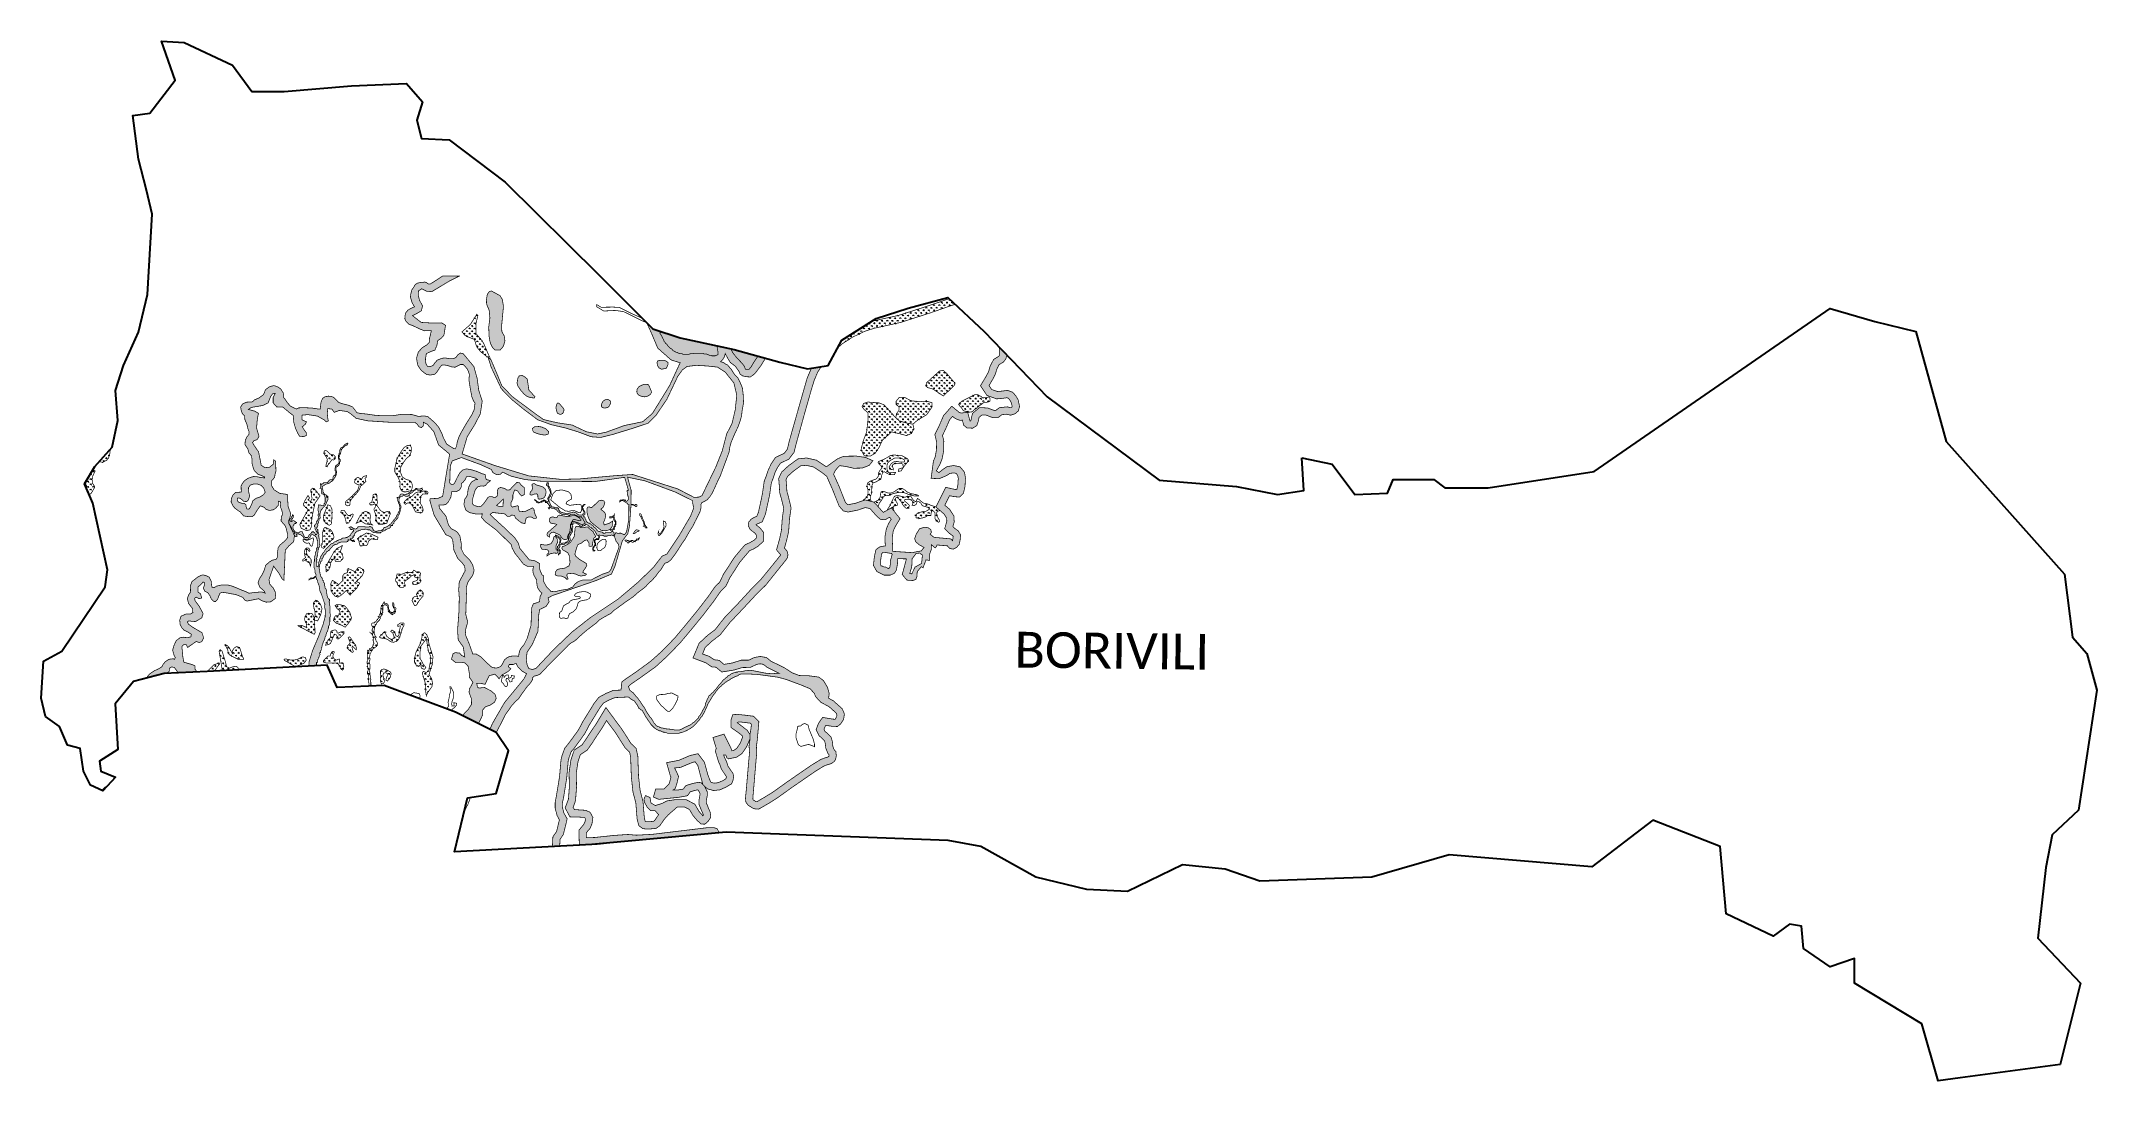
# Model space of a CAD drawing. Header units: metres. Extents: x 266208 to 280437, y 2124392 to 2131586.
import ezdxf

# ---------------------------------------------------------------- set-up
doc = ezdxf.new("R2010")
doc.units = ezdxf.units.M
for name, color, linetype in [('MANGROOVE BUFFER ZONE', 120, 'Continuous'), ('village', 3, 'Continuous'), ('VILLAGE NAME', 250, 'Continuous')]:
    doc.layers.add(name, color=color, linetype=linetype)

msp = doc.modelspace()

# ---------------------------------------------------------------- texts
at = {"layer": 'VILLAGE NAME', "insert": (272947, 2127500), "char_height": 247.63, "attachment_point": 1, "rotation": 359.3415}
msp.add_mtext_dynamic_manual_height_columns('{\\fCalibri|b0|i0|c0|p34;BORIVILI}', width=3307.61, gutter_width=1238, heights=[554], dxfattribs=at)

# ---------------------------------------------------------------- hatches: boundary and pattern name
at = {"layer": 'MANGROOVE BUFFER ZONE'}
h = msp.add_hatch(dxfattribs=at)
h.set_pattern_fill('GRASS', color=256)
h.paths.add_polyline_path([(267785, 2127861), (267817, 2127953), (267853, 2127906), (267876, 2127865), (267888, 2127856), (267892, 2127937), (267897, 2128047), (267898, 2128064), (267922, 2128093), (267956, 2128123), (267961, 2128167), (267960, 2128169), (267956, 2128173), (267958, 2128175), (267923, 2128247), (267921, 2128249), (267921, 2128253), (267921, 2128257), (267921, 2128261), (267921, 2128265), (267921, 2128269), (267921, 2128273), (267925, 2128273), (267936, 2128314), (267917, 2128368), (267914, 2128421), (267915, 2128448), (267898, 2128452), (267860, 2128457), (267820, 2128482), (267804, 2128509), (267804, 2128545), (267823, 2128567), (267828, 2128593), (267833, 2128610), (267831, 2128680), (267818, 2128689), (267814, 2128658), (267789, 2128638), (267756, 2128635), (267731, 2128652), (267724, 2128690), (267713, 2128744), (267684, 2128786), (267671, 2128809), (267683, 2128823), (267703, 2128829), (267716, 2128852), (267699, 2128909), (267704, 2128969), (267712, 2129011), (267687, 2129026), (267642, 2129038), (267663, 2129052), (267707, 2129059), (267744, 2129066), (267779, 2129083), (267797, 2129129), (267811, 2129147), (267828, 2129149), (267814, 2129120), (267814, 2129083), (267838, 2129056), (267881, 2129054), (267928, 2129015), (267953, 2128996), (267956, 2128951), (267968, 2128909), (267984, 2128873), (267997, 2128852), (268025, 2128850), (268043, 2128857), (268044, 2128875), (268025, 2128902), (268015, 2128917), (268036, 2128935), (268045, 2128952), (268014, 2128966), (268013, 2128998), (268054, 2129002), (268120, 2128992), (268165, 2128967), (268180, 2128952), (268196, 2128958), (268191, 2128982), (268189, 2129012), (268192, 2129043), (268220, 2129041), (268237, 2129018), (268272, 2129031), (268328, 2129023), (268354, 2129005), (268389, 2128976), (268469, 2128959), (268639, 2128948), (268759, 2128949), (268797, 2128948), (268809, 2128937), (268824, 2128918), (268840, 2128912), (268854, 2128925), (268853, 2128949), (268881, 2128935), (268926, 2128884), (268959, 2128792), (269017, 2128744), (269035, 2128728), (268987, 2128437), (268956, 2128423), (268901, 2128420), (268898, 2128409), (268928, 2128306), (269009, 2128171), (269042, 2128157), (269056, 2128138), (269065, 2128063), (269092, 2128007), (269122, 2127977), (269139, 2127954), (269143, 2127922), (269102, 2127845), (269098, 2127791), (269102, 2127735), (269100, 2127642), (269090, 2127509), (269095, 2127443), (269130, 2127394), (269140, 2127325), (269117, 2127337), (269105, 2127352), (269073, 2127355), (269059, 2127348), (269048, 2127310), (269077, 2127287), (269120, 2127288), (269142, 2127284), (269163, 2127262), (269172, 2127209), (269171, 2127186), (269197, 2127150), (269184, 2127125), (269172, 2127103), (269170, 2127080), (269186, 2127037), (269187, 2126998), (269166, 2126965), (269135, 2126933), (269128, 2126917), (269234, 2126864), (269239, 2126872), (269263, 2126922), (269264, 2126959), (269285, 2126981), (269316, 2126992), (269346, 2127012), (269358, 2127039), (269350, 2127066), (269323, 2127090), (269276, 2127114), (269237, 2127110), (269228, 2127117), (269223, 2127142), (269251, 2127142), (269281, 2127136), (269292, 2127160), (269310, 2127196), (269348, 2127206), (269378, 2127175), (269397, 2127200), (269440, 2127225), (269459, 2127243), (269441, 2127258), (269448, 2127273), (269475, 2127273), (269495, 2127281), (269509, 2127255), (269535, 2127229), (269568, 2127209), (269548, 2127171), (269416, 2127011), (269331, 2126864), (269314, 2126824), (269359, 2126802), (269364, 2126814), (269393, 2126869), (269421, 2126926), (269443, 2126956), (269465, 2126988), (269494, 2127020), (269512, 2127035), (269536, 2127071), (269558, 2127101), (269575, 2127124), (269587, 2127136), (269599, 2127151), (269609, 2127168), (269610, 2127183), (269620, 2127192), (269644, 2127198), (269662, 2127207), (269697, 2127244), (269725, 2127274), (269761, 2127309), (269814, 2127362), (269844, 2127393), (269857, 2127407), (269876, 2127422), (269905, 2127439), (269936, 2127468), (269972, 2127500), (270018, 2127536), (270050, 2127560), (270073, 2127582), (270101, 2127599), (270150, 2127626), (270176, 2127650), (270195, 2127663), (270255, 2127707), (270305, 2127741), (270346, 2127777), (270373, 2127796), (270393, 2127813), (270409, 2127831), (270433, 2127853), (270460, 2127881), (270476, 2127905), (270499, 2127931), (270514, 2127956), (270526, 2127974), (270545, 2127980), (270565, 2127995), (270594, 2128033), (270614, 2128063), (270643, 2128109), (270666, 2128141), (270691, 2128186), (270719, 2128231), (270738, 2128270), (270749, 2128290), (270762, 2128316), (270769, 2128331), (270773, 2128347), (270776, 2128363), (270774, 2128378), (270780, 2128392), (270800, 2128402), (270818, 2128413), (270837, 2128434), (270851, 2128455), (270869, 2128493), (270891, 2128542), (270909, 2128578), (270932, 2128641), (270951, 2128692), (270969, 2128740), (270975, 2128777), (270984, 2128811), (271013, 2128879), (271030, 2128914), (271045, 2128954), (271056, 2128993), (271060, 2129030), (271070, 2129085), (271067, 2129144), (271062, 2129186), (271046, 2129226), (271030, 2129257), (271009, 2129278), (270996, 2129297), (270986, 2129315), (270971, 2129331), (270959, 2129346), (270948, 2129350), (270932, 2129362), (270919, 2129366), (270910, 2129368), (270926, 2129383), (270936, 2129400), (270943, 2129424), (270962, 2129389), (270979, 2129362), (271013, 2129337), (271038, 2129301), (271047, 2129281), (271064, 2129270), (271090, 2129264), (271117, 2129263), (271135, 2129275), (271154, 2129293), (271189, 2129340), (271222, 2129394), (271005, 2129453), (270632, 2129533), (270442, 2129596), (270399, 2129639), (270399, 2129639), (270429, 2129573), (270476, 2129462), (270569, 2129380), (270631, 2129361), (270558, 2129203), (270439, 2129010), (270372, 2128953), (270246, 2128927), (270120, 2128881), (270059, 2128868), (269981, 2128884), (269883, 2128930), (269779, 2128946), (269685, 2128968), (269626, 2129010), (269470, 2129126), (269397, 2129201), (269368, 2129272), (269321, 2129383), (269302, 2129397), (269323, 2129330), (269393, 2129181), (269465, 2129107), (269542, 2129044), (269644, 2128967), (269737, 2128933), (269839, 2128909), (269927, 2128882), (270015, 2128849), (270080, 2128844), (270162, 2128864), (270308, 2128909), (270408, 2128942), (270462, 2128995), (270539, 2129108), (270614, 2129266), (270646, 2129311), (270678, 2129335), (270742, 2129343), (270814, 2129339), (270889, 2129331), (270943, 2129296), (271003, 2129221), (271023, 2129136), (271012, 2129035), (270990, 2128940), (270953, 2128869), (270922, 2128750), (270877, 2128638), (270814, 2128508), (270782, 2128441), (270759, 2128431), (270726, 2128430), (270614, 2128488), (270302, 2128588), (270173, 2128579), (269933, 2128557), (269806, 2128554), (269584, 2128578), (269348, 2128650), (269122, 2128730), (269157, 2128849), (269211, 2128936), (269248, 2129008), (269261, 2129096), (269237, 2129170), (269226, 2129252), (269203, 2129335), (269129, 2129424), (269109, 2129428), (269093, 2129416), (269078, 2129397), (269062, 2129389), (269032, 2129390), (269004, 2129394), (268982, 2129392), (268950, 2129379), (268933, 2129361), (268922, 2129343), (268901, 2129334), (268881, 2129337), (268871, 2129355), (268868, 2129385), (268874, 2129424), (268901, 2129437), (268933, 2129448), (268948, 2129483), (268952, 2129513), (268978, 2129531), (268996, 2129552), (269007, 2129620), (268981, 2129637), (268910, 2129636), (268839, 2129640), (268778, 2129687), (268812, 2129704), (268840, 2129721), (268848, 2129754), (268827, 2129794), (268818, 2129828), (268820, 2129858), (268842, 2129873), (268876, 2129856), (268912, 2129853), (269030, 2129924), (269101, 2129960), (268988, 2129962), (268951, 2129937), (268901, 2129906), (268889, 2129906), (268874, 2129916), (268864, 2129919), (268837, 2129917), (268813, 2129912), (268797, 2129901), (268785, 2129881), (268774, 2129866), (268766, 2129835), (268764, 2129816), (268775, 2129777), (268792, 2129748), (268769, 2129738), (268748, 2129726), (268733, 2129710), (268727, 2129688), (268725, 2129665), (268734, 2129646), (268753, 2129628), (268784, 2129616), (268835, 2129592), (268863, 2129582), (268909, 2129583), (268896, 2129529), (268894, 2129501), (268877, 2129484), (268850, 2129468), (268834, 2129452), (268819, 2129436), (268807, 2129396), (268809, 2129372), (268816, 2129341), (268834, 2129314), (268857, 2129293), (268876, 2129280), (268901, 2129276), (268932, 2129281), (268948, 2129298), (268966, 2129326), (268980, 2129344), (268998, 2129346), (269023, 2129341), (269046, 2129333), (269072, 2129330), (269089, 2129338), (269110, 2129349), (269129, 2129349), (269141, 2129338), (269160, 2129314), (269172, 2129281), (269169, 2129242), (269178, 2129184), (269189, 2129126), (269201, 2129096), (269211, 2129083), (269205, 2129036), (269187, 2128997), (269157, 2128951), (269115, 2128878), (269100, 2128849), (269088, 2128812), (269083, 2128783), (269074, 2128765), (269062, 2128768), (269039, 2128783), (269014, 2128799), (268993, 2128840), (268983, 2128868), (268960, 2128914), (268941, 2128937), (268917, 2128960), (268885, 2128988), (268859, 2128993), (268818, 2128990), (268792, 2128998), (268771, 2129003), (268702, 2129004), (268643, 2128995), (268588, 2128994), (268523, 2128997), (268462, 2129006), (268421, 2129010), (268394, 2129015), (268364, 2129055), (268338, 2129066), (268299, 2129076), (268267, 2129086), (268249, 2129105), (268235, 2129120), (268217, 2129128), (268197, 2129130), (268173, 2129126), (268157, 2129115), (268147, 2129096), (268143, 2129074), (268140, 2129041), (268119, 2129042), (268081, 2129048), (268026, 2129050), (267992, 2129049), (267976, 2129041), (267958, 2129048), (267934, 2129061), (267913, 2129083), (267895, 2129110), (267886, 2129121), (267886, 2129136), (267883, 2129154), (267866, 2129180), (267840, 2129197), (267818, 2129203), (267790, 2129196), (267761, 2129175), (267747, 2129140), (267713, 2129116), (267686, 2129105), (267669, 2129090), (267629, 2129088), (267602, 2129076), (267589, 2129054), (267592, 2129035), (267600, 2129010), (267616, 2128993), (267618, 2128968), (267632, 2128935), (267639, 2128905), (267647, 2128885), (267646, 2128865), (267632, 2128848), (267621, 2128825), (267619, 2128794), (267639, 2128764), (267646, 2128738), (267664, 2128717), (267668, 2128688), (267667, 2128666), (267678, 2128627), (267687, 2128610), (267707, 2128590), (267726, 2128583), (267743, 2128576), (267754, 2128572), (267754, 2128564), (267729, 2128567), (267703, 2128572), (267679, 2128574), (267658, 2128568), (267639, 2128561), (267617, 2128546), (267601, 2128527), (267592, 2128509), (267593, 2128466), (267553, 2128464), (267535, 2128445), (267524, 2128420), (267523, 2128397), (267537, 2128368), (267551, 2128353), (267574, 2128336), (267586, 2128329), (267601, 2128311), (267610, 2128301), (267635, 2128297), (267669, 2128296), (267684, 2128308), (267703, 2128341), (267725, 2128371), (267753, 2128360), (267764, 2128346), (267789, 2128339), (267817, 2128344), (267835, 2128358), (267849, 2128374), (267849, 2128403), (267864, 2128400), (267866, 2128380), (267863, 2128364), (267871, 2128348), (267878, 2128324), (267877, 2128307), (267870, 2128294), (267869, 2128266), (267896, 2128234), (267904, 2128215), (267910, 2128189), (267915, 2128176), (267913, 2128151), (267901, 2128134), (267877, 2128113), (267860, 2128099), (267848, 2128079), (267843, 2128038), (267842, 2128013), (267834, 2128000), (267810, 2127996), (267787, 2127982), (267762, 2127959), (267751, 2127923), (267737, 2127894), (267718, 2127865), (267709, 2127838), (267722, 2127808), (267751, 2127781), (267759, 2127767), (267738, 2127774), (267716, 2127774), (267674, 2127770), (267646, 2127766), (267625, 2127777), (267586, 2127792), (267557, 2127805), (267528, 2127816), (267502, 2127823), (267455, 2127823), (267424, 2127816), (267404, 2127805), (267391, 2127808), (267387, 2127825), (267386, 2127848), (267371, 2127877), (267346, 2127890), (267323, 2127893), (267293, 2127879), (267252, 2127847), (267241, 2127818), (267242, 2127775), (267227, 2127752), (267220, 2127727), (267229, 2127694), (267256, 2127660), (267258, 2127632), (267243, 2127623), (267212, 2127623), (267176, 2127607), (267167, 2127580), (267170, 2127551), (267180, 2127529), (267194, 2127513), (267225, 2127497), (267247, 2127482), (267245, 2127465), (267222, 2127458), (267193, 2127462), (267170, 2127459), (267142, 2127437), (267127, 2127404), (267118, 2127372), (267128, 2127336), (267137, 2127321), (267130, 2127308), (267123, 2127313), (267092, 2127309), (267069, 2127294), (267054, 2127277), (267043, 2127257), (267021, 2127243), (266990, 2127229), (266964, 2127211), (266948, 2127196), (266938, 2127179), (267059, 2127211), (267074, 2127212), (267095, 2127226), (267096, 2127247), (267109, 2127256), (267130, 2127253), (267156, 2127216), (267287, 2127222), (267274, 2127239), (267272, 2127264), (267258, 2127271), (267196, 2127289), (267189, 2127324), (267185, 2127367), (267182, 2127397), (267195, 2127411), (267213, 2127410), (267222, 2127391), (267281, 2127432), (267302, 2127425), (267320, 2127431), (267333, 2127457), (267321, 2127493), (267252, 2127534), (267227, 2127553), (267220, 2127568), (267230, 2127575), (267249, 2127572), (267276, 2127570), (267320, 2127596), (267329, 2127626), (267300, 2127679), (267274, 2127714), (267270, 2127731), (267282, 2127739), (267301, 2127728), (267319, 2127733), (267312, 2127761), (267294, 2127775), (267293, 2127797), (267293, 2127809), (267309, 2127822), (267328, 2127843), (267337, 2127842), (267337, 2127820), (267331, 2127802), (267340, 2127781), (267362, 2127769), (267376, 2127749), (267385, 2127728), (267403, 2127710), (267415, 2127708), (267430, 2127726), (267444, 2127764), (267458, 2127773), (267495, 2127768), (267558, 2127756), (267603, 2127738), (267617, 2127719), (267633, 2127712), (267672, 2127720), (267714, 2127728), (267736, 2127714), (267766, 2127704), (267797, 2127707), (267828, 2127729), (267832, 2127766), (267816, 2127800), (267791, 2127829)])
h.paths.add_polyline_path([(267645, 2128348), (267632, 2128349), (267627, 2128363), (267625, 2128378), (267614, 2128388), (267595, 2128389), (267572, 2128398), (267565, 2128412), (267569, 2128425), (267577, 2128426), (267589, 2128420), (267600, 2128412), (267611, 2128402), (267630, 2128400), (267643, 2128412), (267651, 2128441), (267644, 2128470), (267643, 2128496), (267655, 2128514), (267675, 2128521), (267705, 2128522), (267732, 2128512), (267749, 2128492), (267759, 2128465), (267749, 2128450), (267723, 2128432), (267696, 2128423), (267673, 2128406), (267665, 2128382), (267654, 2128358)], flags=16)
h.paths.add_polyline_path([(268964, 2128356), (268962, 2128376), (268978, 2128376), (269007, 2128379), (269027, 2128399), (269044, 2128432), (269050, 2128468), (269079, 2128468), (269104, 2128481), (269117, 2128504), (269117, 2128526), (269129, 2128535), (269145, 2128555), (269151, 2128571), (269167, 2128576), (269211, 2128564), (269228, 2128553), (269212, 2128551), (269186, 2128535), (269169, 2128505), (269162, 2128477), (269159, 2128451), (269153, 2128434), (269140, 2128417), (269134, 2128380), (269148, 2128341), (269174, 2128324), (269219, 2128314), (269250, 2128315), (269262, 2128316), (269256, 2128291), (269279, 2128264), (269364, 2128199), (269463, 2128101), (269468, 2128079), (269486, 2128045), (269546, 2127968), (269572, 2127953), (269605, 2127952), (269616, 2127951), (269611, 2127926), (269614, 2127904), (269621, 2127886), (269637, 2127859), (269639, 2127833), (269643, 2127806), (269662, 2127778), (269674, 2127768), (269661, 2127741), (269659, 2127720), (269659, 2127708), (269631, 2127698), (269615, 2127693), (269604, 2127667), (269601, 2127619), (269599, 2127545), (269573, 2127456), (269551, 2127412), (269528, 2127383), (269519, 2127365), (269515, 2127347), (269513, 2127329), (269499, 2127332), (269480, 2127332), (269455, 2127330), (269432, 2127320), (269415, 2127305), (269400, 2127275), (269387, 2127258), (269361, 2127249), (269331, 2127251), (269290, 2127287), (269250, 2127327), (269220, 2127345), (269196, 2127345), (269170, 2127418), (269144, 2127481), (269147, 2127519), (269161, 2127567), (269153, 2127597), (269147, 2127620), (269152, 2127762), (269151, 2127808), (269163, 2127845), (269195, 2127890), (269205, 2127925), (269194, 2127964), (269175, 2127995), (269134, 2128037), (269115, 2128075), (269116, 2128111), (269106, 2128163), (269089, 2128188), (269073, 2128200), (269046, 2128213), (269028, 2128237), (269010, 2128299)], flags=16)
h.paths.add_polyline_path([(269036, 2128530), (269040, 2128647), (269054, 2128682), (269117, 2128705), (269250, 2128656), (269323, 2128623), (269335, 2128601), (269361, 2128586), (269386, 2128589), (269402, 2128604), (269461, 2128576), (269556, 2128553), (269669, 2128541), (270041, 2128539), (270247, 2128568), (270273, 2128478), (270270, 2128478), (270266, 2128478), (270266, 2128474), (270262, 2128474), (270265, 2128466), (270265, 2128462), (270265, 2128458), (270265, 2128450), (270269, 2128442), (270269, 2128438), (270273, 2128434), (270273, 2128430), (270273, 2128419), (270273, 2128414), (270269, 2128410), (270260, 2128402), (270257, 2128402), (270253, 2128406), (270253, 2128410), (270249, 2128410), (270245, 2128410), (270241, 2128414), (270237, 2128414), (270233, 2128414), (270233, 2128410), (270229, 2128411), (270225, 2128411), (270221, 2128411), (270217, 2128411), (270217, 2128407), (270213, 2128407), (270213, 2128403), (270213, 2128399), (270217, 2128403), (270221, 2128403), (270225, 2128407), (270233, 2128407), (270237, 2128406), (270241, 2128406), (270241, 2128402), (270245, 2128402), (270248, 2128398), (270256, 2128394), (270260, 2128390), (270264, 2128390), (270268, 2128382), (270276, 2128382), (270275, 2128274), (270260, 2128191), (270246, 2128171), (270240, 2128173), (270219, 2128182), (270198, 2128181), (270185, 2128186), (270174, 2128162), (270180, 2128148), (270188, 2128125), (270203, 2128106), (270208, 2128087), (270152, 2127931), (270137, 2127913), (270090, 2127897), (270013, 2127857), (269958, 2127858), (269925, 2127847), (269903, 2127830), (269887, 2127809), (269852, 2127794), (269800, 2127786), (269766, 2127777), (269736, 2127779), (269705, 2127812), (269686, 2127848), (269687, 2127884), (269673, 2127897), (269658, 2127934), (269659, 2127971), (269625, 2127991), (269587, 2127997), (269522, 2128076), (269510, 2128114), (269485, 2128151), (269410, 2128223), (269341, 2128286), (269316, 2128312), (269320, 2128316), (269334, 2128325), (269358, 2128322), (269391, 2128318), (269418, 2128315), (269435, 2128299), (269454, 2128299), (269464, 2128307), (269484, 2128305), (269492, 2128285), (269533, 2128253), (269557, 2128248), (269561, 2128271), (269565, 2128285), (269579, 2128293), (269602, 2128293), (269617, 2128284), (269634, 2128284), (269637, 2128293), (269628, 2128309), (269621, 2128331), (269620, 2128347), (269608, 2128357), (269592, 2128348), (269560, 2128333), (269527, 2128331), (269517, 2128334), (269513, 2128349), (269514, 2128361), (269507, 2128372), (269490, 2128368), (269469, 2128362), (269460, 2128373), (269460, 2128394), (269466, 2128404), (269473, 2128422), (269473, 2128446), (269480, 2128467), (269486, 2128481), (269506, 2128474), (269522, 2128451), (269534, 2128439), (269553, 2128449), (269552, 2128458), (269553, 2128477), (269553, 2128496), (269532, 2128513), (269519, 2128530), (269500, 2128533), (269488, 2128519), (269464, 2128495), (269452, 2128482), (269432, 2128480), (269417, 2128491), (269388, 2128498), (269373, 2128492), (269365, 2128475), (269367, 2128456), (269364, 2128438), (269356, 2128431), (269339, 2128430), (269328, 2128435), (269311, 2128435), (269300, 2128429), (269291, 2128414), (269270, 2128385), (269251, 2128367), (269232, 2128365), (269204, 2128374), (269193, 2128387), (269192, 2128407), (269200, 2128439), (269213, 2128483), (269230, 2128502), (269251, 2128508), (269269, 2128507), (269284, 2128512), (269298, 2128530), (269318, 2128544), (269314, 2128547), (269289, 2128553), (269284, 2128569), (269281, 2128588), (269263, 2128592), (269221, 2128610), (269184, 2128621), (269151, 2128627), (269124, 2128618), (269104, 2128596), (269089, 2128569), (269069, 2128528), (269061, 2128520), (269048, 2128520), (269042, 2128522)], flags=16)
h.paths.add_polyline_path([(269361, 2128374), (269407, 2128417), (269405, 2128367), (269376, 2128367)], flags=16)
h.paths.add_polyline_path([(269571, 2127357), (269608, 2127413), (269647, 2127503), (269652, 2127616), (269659, 2127654), (269702, 2127674), (269724, 2127707), (269717, 2127734), (269747, 2127750), (270049, 2127854), (270156, 2127899), (270181, 2127957), (270231, 2128129), (270268, 2128177), (270280, 2128229), (270291, 2128379), (270296, 2128378), (270304, 2128378), (270320, 2128369), (270324, 2128365), (270328, 2128365), (270332, 2128369), (270332, 2128373), (270332, 2128377), (270328, 2128381), (270324, 2128381), (270320, 2128381), (270320, 2128377), (270316, 2128377), (270312, 2128377), (270304, 2128382), (270300, 2128382), (270292, 2128382), (270291, 2128382), (270291, 2128382), (270292, 2128478), (270267, 2128569), (270387, 2128544), (270598, 2128466), (270717, 2128407), (270717, 2128393), (270725, 2128356), (270703, 2128300), (270626, 2128168), (270539, 2128037), (270506, 2128023), (270449, 2127949), (270344, 2127846), (270202, 2127726), (270010, 2127598), (269884, 2127499), (269758, 2127379), (269635, 2127248), (269609, 2127238), (269584, 2127245), (269573, 2127266), (269566, 2127301)], flags=16)
h.paths.add_polyline_path([(269664, 2128089), (269664, 2128102), (269671, 2128104), (269692, 2128100), (269712, 2128101), (269737, 2128109), (269751, 2128130), (269755, 2128150), (269760, 2128160), (269770, 2128155), (269781, 2128141), (269782, 2128118), (269771, 2128092), (269771, 2128070), (269782, 2128061), (269787, 2128051), (269780, 2128043), (269756, 2128044), (269733, 2128040), (269722, 2128033), (269709, 2128023), (269709, 2128035), (269720, 2128044), (269722, 2128054), (269714, 2128066), (269688, 2128070), (269675, 2128070)], flags=16)
h.paths.add_polyline_path([(269592, 2128449), (269591, 2128455), (269595, 2128467), (269604, 2128476), (269609, 2128491), (269607, 2128504), (269606, 2128519), (269612, 2128524), (269624, 2128524), (269632, 2128517), (269655, 2128510), (269682, 2128501), (269695, 2128490), (269703, 2128472), (269700, 2128445), (269690, 2128428), (269674, 2128420), (269656, 2128417), (269652, 2128417), (269647, 2128422), (269646, 2128433), (269646, 2128443), (269642, 2128451), (269637, 2128454), (269624, 2128453), (269609, 2128447), (269600, 2128445)], flags=16)
h.paths.add_polyline_path([(269624, 2128411), (269624, 2128415), (269631, 2128411), (269639, 2128403), (269643, 2128399), (269647, 2128399), (269651, 2128395), (269659, 2128395), (269663, 2128399), (269667, 2128399), (269671, 2128399), (269671, 2128403), (269675, 2128407), (269679, 2128407), (269683, 2128407), (269683, 2128411), (269687, 2128410), (269691, 2128410), (269695, 2128410), (269703, 2128406), (269703, 2128402), (269707, 2128402), (269711, 2128402), (269715, 2128402), (269719, 2128402), (269719, 2128406), (269719, 2128410), (269715, 2128418), (269715, 2128422), (269715, 2128426), (269719, 2128426), (269719, 2128430), (269723, 2128438), (269727, 2128442), (269728, 2128450), (269732, 2128454), (269732, 2128462), (269732, 2128466), (269732, 2128470), (269732, 2128474), (269728, 2128474), (269728, 2128478), (269728, 2128482), (269724, 2128486), (269720, 2128490), (269720, 2128498), (269720, 2128502), (269716, 2128502), (269716, 2128506), (269709, 2128510), (269709, 2128514), (269705, 2128514), (269705, 2128518), (269705, 2128522), (269709, 2128522), (269709, 2128526), (269709, 2128530), (269713, 2128530), (269717, 2128530), (269721, 2128529), (269721, 2128526), (269721, 2128522), (269721, 2128514), (269721, 2128510), (269720, 2128506), (269724, 2128506), (269728, 2128498), (269728, 2128494), (269732, 2128489), (269732, 2128486), (269736, 2128477), (269736, 2128470), (269736, 2128466), (269740, 2128458), (269740, 2128450), (269736, 2128446), (269735, 2128442), (269735, 2128438), (269731, 2128434), (269727, 2128434), (269727, 2128430), (269723, 2128426), (269723, 2128422), (269723, 2128418), (269723, 2128414), (269723, 2128410), (269723, 2128406), (269723, 2128402), (269727, 2128398), (269727, 2128394), (269731, 2128390), (269731, 2128386), (269735, 2128382), (269735, 2128378), (269738, 2128370), (269742, 2128370), (269742, 2128366), (269746, 2128362), (269750, 2128362), (269754, 2128362), (269758, 2128362), (269758, 2128358), (269762, 2128358), (269774, 2128357), (269778, 2128357), (269782, 2128357), (269786, 2128357), (269786, 2128353), (269790, 2128353), (269790, 2128349), (269790, 2128341), (269794, 2128341), (269794, 2128337), (269798, 2128333), (269802, 2128329), (269805, 2128329), (269809, 2128325), (269817, 2128325), (269825, 2128321), (269833, 2128321), (269837, 2128317), (269841, 2128317), (269845, 2128317), (269857, 2128316), (269861, 2128320), (269865, 2128320), (269877, 2128324), (269885, 2128324), (269889, 2128328), (269893, 2128328), (269901, 2128324), (269905, 2128324), (269909, 2128324), (269917, 2128316), (269925, 2128311), (269929, 2128307), (269933, 2128307), (269941, 2128307), (269945, 2128307), (269949, 2128307), (269953, 2128307), (269956, 2128307), (269957, 2128311), (269957, 2128315), (269961, 2128315), (269965, 2128319), (269965, 2128323), (269965, 2128327), (269965, 2128331), (269961, 2128335), (269957, 2128343), (269957, 2128347), (269953, 2128347), (269953, 2128355), (269953, 2128359), (269953, 2128363), (269953, 2128367), (269957, 2128371), (269957, 2128375), (269961, 2128375), (269962, 2128379), (269970, 2128382), (269974, 2128382), (269969, 2128378), (269965, 2128375), (269961, 2128367), (269957, 2128363), (269957, 2128359), (269957, 2128355), (269961, 2128351), (269961, 2128347), (269961, 2128343), (269965, 2128339), (269969, 2128331), (269973, 2128327), (269973, 2128323), (269973, 2128319), (269973, 2128315), (269972, 2128311), (269968, 2128307), (269964, 2128307), (269964, 2128303), (269964, 2128299), (269964, 2128295), (269968, 2128295), (269972, 2128291), (269972, 2128287), (269976, 2128279), (269980, 2128275), (269980, 2128271), (269980, 2128267), (269984, 2128263), (269984, 2128259), (269988, 2128259), (269988, 2128255), (269992, 2128255), (269999, 2128251), (270003, 2128251), (270007, 2128247), (270011, 2128246), (270019, 2128238), (270023, 2128238), (270027, 2128234), (270031, 2128230), (270035, 2128222), (270039, 2128222), (270043, 2128218), (270047, 2128214), (270055, 2128206), (270054, 2128202), (270058, 2128198), (270066, 2128194), (270070, 2128194), (270082, 2128190), (270086, 2128190), (270090, 2128190), (270098, 2128185), (270098, 2128181), (270102, 2128181), (270106, 2128181), (270110, 2128181), (270114, 2128185), (270122, 2128185), (270126, 2128185), (270138, 2128185), (270142, 2128185), (270146, 2128185), (270150, 2128185), (270154, 2128189), (270154, 2128193), (270154, 2128197), (270150, 2128201), (270146, 2128205), (270146, 2128207), (270117, 2128198), (270085, 2128201), (270048, 2128230), (270009, 2128262), (269995, 2128292), (269986, 2128324), (269986, 2128351), (269990, 2128361), (270001, 2128364), (270012, 2128359), (270021, 2128360), (270068, 2128406), (270087, 2128410), (270104, 2128404), (270110, 2128392), (270101, 2128365), (270082, 2128347), (270108, 2128326), (270116, 2128309), (270111, 2128281), (270101, 2128256), (270105, 2128239), (270141, 2128251), (270163, 2128265), (270161, 2128230), (270147, 2128209), (270150, 2128209), (270158, 2128208), (270162, 2128208), (270166, 2128212), (270170, 2128212), (270170, 2128216), (270170, 2128220), (270170, 2128224), (270174, 2128224), (270174, 2128228), (270178, 2128228), (270178, 2128232), (270178, 2128240), (270183, 2128248), (270183, 2128252), (270183, 2128256), (270183, 2128260), (270183, 2128264), (270179, 2128264), (270175, 2128264), (270175, 2128268), (270171, 2128272), (270171, 2128276), (270171, 2128284), (270171, 2128288), (270167, 2128292), (270163, 2128292), (270155, 2128288), (270147, 2128288), (270143, 2128288), (270143, 2128292), (270143, 2128296), (270147, 2128296), (270151, 2128296), (270155, 2128296), (270159, 2128296), (270163, 2128296), (270163, 2128300), (270167, 2128300), (270171, 2128304), (270176, 2128312), (270175, 2128304), (270175, 2128300), (270171, 2128296), (270175, 2128292), (270175, 2128288), (270175, 2128284), (270175, 2128280), (270179, 2128276), (270183, 2128268), (270187, 2128264), (270187, 2128260), (270187, 2128256), (270187, 2128252), (270187, 2128248), (270186, 2128240), (270182, 2128240), (270182, 2128236), (270182, 2128228), (270178, 2128228), (270178, 2128224), (270178, 2128216), (270178, 2128212), (270178, 2128208), (270174, 2128208), (270166, 2128204), (270162, 2128200), (270162, 2128196), (270162, 2128192), (270166, 2128192), (270170, 2128188), (270174, 2128188), (270174, 2128184), (270174, 2128180), (270174, 2128176), (270174, 2128172), (270169, 2128164), (270158, 2128169), (270154, 2128169), (270150, 2128165), (270146, 2128165), (270142, 2128165), (270138, 2128165), (270134, 2128165), (270130, 2128165), (270126, 2128161), (270122, 2128161), (270118, 2128161), (270114, 2128161), (270110, 2128161), (270106, 2128161), (270102, 2128162), (270102, 2128165), (270094, 2128166), (270090, 2128166), (270086, 2128166), (270082, 2128166), (270078, 2128166), (270074, 2128170), (270070, 2128170), (270070, 2128166), (270070, 2128162), (270074, 2128158), (270074, 2128154), (270070, 2128150), (270070, 2128146), (270070, 2128142), (270066, 2128142), (270066, 2128138), (270062, 2128138), (270054, 2128138), (270050, 2128138), (270046, 2128138), (270046, 2128134), (270042, 2128135), (270042, 2128131), (270041, 2128127), (270041, 2128123), (270041, 2128119), (270045, 2128115), (270045, 2128111), (270045, 2128107), (270045, 2128103), (270045, 2128099), (270045, 2128095), (270037, 2128091), (270037, 2128087), (270033, 2128083), (270033, 2128079), (270033, 2128075), (270033, 2128071), (270033, 2128067), (270037, 2128063), (270041, 2128063), (270040, 2128059), (270036, 2128059), (270032, 2128059), (270029, 2128059), (270029, 2128063), (270025, 2128067), (270025, 2128071), (270025, 2128075), (270025, 2128079), (270029, 2128083), (270029, 2128087), (270037, 2128095), (270037, 2128099), (270041, 2128099), (270041, 2128103), (270041, 2128107), (270041, 2128111), (270037, 2128115), (270037, 2128119), (270037, 2128123), (270037, 2128127), (270038, 2128131), (270038, 2128135), (270042, 2128138), (270046, 2128138), (270050, 2128142), (270054, 2128146), (270062, 2128146), (270066, 2128146), (270066, 2128150), (270066, 2128154), (270066, 2128158), (270066, 2128162), (270066, 2128166), (270062, 2128166), (270058, 2128166), (270058, 2128170), (270054, 2128170), (270054, 2128178), (270050, 2128178), (270046, 2128186), (270042, 2128194), (270039, 2128198), (270035, 2128202), (270031, 2128206), (270027, 2128210), (270023, 2128214), (270019, 2128214), (270019, 2128218), (270011, 2128223), (270007, 2128223), (270003, 2128227), (269999, 2128231), (269995, 2128231), (269995, 2128235), (269987, 2128239), (269983, 2128243), (269979, 2128243), (269975, 2128243), (269975, 2128239), (269971, 2128239), (269971, 2128235), (269967, 2128235), (269963, 2128231), (269959, 2128231), (269955, 2128235), (269955, 2128231), (269951, 2128231), (269951, 2128227), (269947, 2128227), (269943, 2128228), (269943, 2128232), (269939, 2128232), (269935, 2128232), (269936, 2128236), (269928, 2128244), (269924, 2128244), (269920, 2128248), (269916, 2128248), (269912, 2128252), (269908, 2128252), (269900, 2128252), (269896, 2128252), (269892, 2128252), (269888, 2128248), (269888, 2128244), (269888, 2128240), (269884, 2128240), (269884, 2128236), (269884, 2128232), (269888, 2128228), (269888, 2128224), (269887, 2128216), (269887, 2128212), (269887, 2128208), (269887, 2128204), (269887, 2128200), (269887, 2128196), (269887, 2128193), (269883, 2128189), (269883, 2128185), (269879, 2128181), (269875, 2128177), (269875, 2128173), (269871, 2128173), (269871, 2128169), (269871, 2128165), (269867, 2128161), (269867, 2128157), (269867, 2128153), (269870, 2128141), (269870, 2128137), (269870, 2128133), (269870, 2128129), (269866, 2128129), (269866, 2128125), (269862, 2128121), (269858, 2128121), (269854, 2128113), (269850, 2128113), (269842, 2128114), (269838, 2128114), (269834, 2128110), (269834, 2128106), (269830, 2128106), (269826, 2128102), (269822, 2128102), (269818, 2128102), (269814, 2128102), (269810, 2128102), (269806, 2128102), (269802, 2128102), (269798, 2128102), (269798, 2128098), (269798, 2128094), (269798, 2128090), (269798, 2128086), (269794, 2128078), (269790, 2128078), (269790, 2128074), (269790, 2128070), (269794, 2128070), (269794, 2128066), (269798, 2128066), (269802, 2128062), (269802, 2128058), (269801, 2128054), (269801, 2128050), (269801, 2128046), (269801, 2128042), (269797, 2128039), (269789, 2128031), (269789, 2128035), (269789, 2128039), (269793, 2128043), (269797, 2128042), (269797, 2128046), (269797, 2128050), (269797, 2128054), (269798, 2128058), (269794, 2128062), (269786, 2128063), (269782, 2128067), (269782, 2128071), (269778, 2128075), (269778, 2128079), (269782, 2128083), (269782, 2128087), (269782, 2128091), (269786, 2128094), (269790, 2128098), (269790, 2128102), (269794, 2128106), (269794, 2128110), (269794, 2128114), (269798, 2128118), (269798, 2128122), (269799, 2128130), (269799, 2128134), (269799, 2128138), (269795, 2128142), (269795, 2128146), (269791, 2128146), (269791, 2128150), (269783, 2128154), (269775, 2128158), (269771, 2128162), (269767, 2128162), (269767, 2128166), (269767, 2128170), (269771, 2128170), (269771, 2128166), (269775, 2128166), (269787, 2128162), (269791, 2128158), (269795, 2128154), (269803, 2128150), (269803, 2128146), (269803, 2128142), (269807, 2128142), (269807, 2128138), (269807, 2128134), (269803, 2128126), (269802, 2128122), (269802, 2128118), (269806, 2128114), (269810, 2128110), (269814, 2128110), (269818, 2128114), (269826, 2128114), (269834, 2128114), (269838, 2128118), (269842, 2128118), (269842, 2128121), (269846, 2128121), (269850, 2128125), (269854, 2128129), (269858, 2128133), (269858, 2128137), (269858, 2128141), (269859, 2128145), (269859, 2128149), (269857, 2128151), (269851, 2128141), (269830, 2128137), (269819, 2128143), (269809, 2128153), (269799, 2128168), (269781, 2128178), (269753, 2128189), (269739, 2128186), (269727, 2128172), (269728, 2128154), (269714, 2128161), (269709, 2128172), (269712, 2128184), (269777, 2128241), (269770, 2128245), (269751, 2128248), (269733, 2128252), (269725, 2128267), (269725, 2128279), (269734, 2128291), (269750, 2128295), (269764, 2128289), (269778, 2128289), (269782, 2128300), (269796, 2128307), (269822, 2128301), (269855, 2128296), (269884, 2128303), (269905, 2128304), (269901, 2128312), (269897, 2128312), (269893, 2128312), (269885, 2128312), (269881, 2128312), (269877, 2128312), (269869, 2128308), (269869, 2128304), (269865, 2128304), (269861, 2128304), (269853, 2128309), (269849, 2128309), (269845, 2128309), (269833, 2128309), (269829, 2128309), (269825, 2128309), (269821, 2128309), (269817, 2128313), (269809, 2128313), (269805, 2128317), (269797, 2128321), (269793, 2128325), (269786, 2128329), (269778, 2128337), (269778, 2128341), (269770, 2128346), (269766, 2128350), (269762, 2128350), (269758, 2128354), (269746, 2128354), (269742, 2128354), (269738, 2128358), (269734, 2128358), (269726, 2128354), (269726, 2128350), (269722, 2128350), (269718, 2128358), (269722, 2128358), (269726, 2128358), (269726, 2128362), (269730, 2128362), (269730, 2128366), (269730, 2128370), (269726, 2128370), (269727, 2128374), (269723, 2128374), (269723, 2128378), (269719, 2128382), (269719, 2128386), (269711, 2128386), (269711, 2128390), (269711, 2128394), (269707, 2128394), (269703, 2128394), (269699, 2128394), (269699, 2128398), (269699, 2128402), (269695, 2128402), (269691, 2128406), (269687, 2128403), (269683, 2128403), (269679, 2128403), (269675, 2128403), (269675, 2128399), (269675, 2128395), (269671, 2128395), (269663, 2128395), (269655, 2128391), (269651, 2128391), (269647, 2128391), (269643, 2128395), (269639, 2128395), (269635, 2128395), (269635, 2128399), (269631, 2128407), (269627, 2128407), (269628, 2128411)], flags=16)
h.paths.add_polyline_path([(269766, 2127893), (269767, 2127912), (269780, 2127930), (269798, 2127935), (269833, 2127940), (269861, 2127955), (269868, 2127977), (269866, 2128022), (269853, 2128046), (269821, 2128065), (269812, 2128076), (269815, 2128089), (269833, 2128094), (269856, 2128107), (269873, 2128120), (269891, 2128147), (269899, 2128163), (269901, 2128186), (269904, 2128217), (269911, 2128229), (269925, 2128230), (269944, 2128221), (269965, 2128219), (269977, 2128224), (269992, 2128224), (270004, 2128212), (270027, 2128194), (270047, 2128158), (270033, 2128147), (270025, 2128112), (270023, 2128093), (270006, 2128090), (270000, 2128093), (270000, 2128113), (269986, 2128135), (269969, 2128131), (269949, 2128114), (269924, 2128103), (269916, 2128086), (269910, 2128065), (269902, 2128036), (269910, 2128020), (269939, 2127997), (269969, 2127980), (269983, 2127971), (269985, 2127958), (269973, 2127937), (269962, 2127923), (269957, 2127911), (269969, 2127904), (269983, 2127898), (269974, 2127890), (269944, 2127885), (269929, 2127889), (269906, 2127899), (269885, 2127904), (269850, 2127900), (269846, 2127890), (269852, 2127875), (269855, 2127865), (269847, 2127862), (269834, 2127875), (269806, 2127886), (269782, 2127886)], flags=16)
h.paths.add_polyline_path([(269796, 2127628), (269799, 2127634), (269812, 2127644), (269823, 2127678), (269839, 2127689), (269861, 2127700), (269872, 2127714), (269885, 2127720), (269908, 2127724), (269925, 2127727), (269939, 2127733), (269940, 2127739), (269931, 2127745), (269905, 2127744), (269900, 2127751), (269907, 2127764), (269928, 2127773), (269963, 2127778), (269985, 2127775), (270008, 2127762), (270012, 2127750), (270003, 2127730), (269985, 2127721), (269955, 2127716), (269935, 2127710), (269924, 2127698), (269920, 2127682), (269912, 2127660), (269892, 2127638), (269866, 2127625), (269857, 2127607), (269855, 2127596), (269843, 2127590), (269825, 2127596), (269805, 2127592), (269798, 2127597), (269795, 2127612)], flags=0)
h.paths.add_polyline_path([(269735, 2128412), (269744, 2128436), (269752, 2128457), (269774, 2128477), (269813, 2128481), (269856, 2128469), (269875, 2128452), (269880, 2128419), (269847, 2128400), (269841, 2128385), (269866, 2128374), (269887, 2128377), (269931, 2128382), (269945, 2128377), (269949, 2128359), (269948, 2128339), (269942, 2128325), (269929, 2128324), (269917, 2128330), (269900, 2128337), (269882, 2128338), (269862, 2128333), (269838, 2128335), (269796, 2128361)], flags=0)
h.paths.add_polyline_path([(270054, 2128081), (270056, 2128100), (270060, 2128112), (270071, 2128123), (270085, 2128133), (270095, 2128139), (270109, 2128140), (270116, 2128136), (270119, 2128126), (270118, 2128108), (270115, 2128095), (270109, 2128084), (270102, 2128077), (270094, 2128073), (270084, 2128064), (270070, 2128060), (270060, 2128063)], flags=0)
h.paths.add_polyline_path([(270249, 2128131), (270249, 2128135), (270253, 2128135), (270257, 2128135), (270261, 2128135), (270265, 2128131), (270272, 2128131), (270272, 2128127), (270276, 2128127), (270276, 2128123), (270280, 2128127), (270284, 2128127), (270288, 2128123), (270288, 2128127), (270292, 2128127), (270292, 2128131), (270296, 2128131), (270300, 2128131), (270304, 2128131), (270308, 2128127), (270312, 2128127), (270316, 2128127), (270320, 2128130), (270324, 2128130), (270324, 2128134), (270328, 2128138), (270328, 2128142), (270332, 2128142), (270336, 2128142), (270340, 2128142), (270344, 2128146), (270348, 2128150), (270348, 2128146), (270344, 2128138), (270340, 2128134), (270332, 2128134), (270328, 2128130), (270320, 2128126), (270320, 2128122), (270316, 2128123), (270312, 2128123), (270304, 2128119), (270300, 2128119), (270292, 2128123), (270288, 2128123), (270284, 2128123), (270280, 2128123), (270280, 2128119), (270276, 2128115), (270272, 2128115), (270268, 2128115), (270268, 2128119), (270260, 2128123), (270256, 2128123), (270256, 2128127), (270253, 2128127)], flags=0)
h.paths.add_polyline_path([(270307, 2128179), (270315, 2128192), (270327, 2128205), (270347, 2128201), (270345, 2128196), (270332, 2128191), (270322, 2128185), (270315, 2128178)], flags=0)
h.paths.add_polyline_path([(270351, 2128305), (270351, 2128309), (270351, 2128313), (270351, 2128317), (270355, 2128317), (270359, 2128313), (270363, 2128309), (270363, 2128301), (270366, 2128297), (270370, 2128293), (270370, 2128285), (270382, 2128261), (270382, 2128257), (270386, 2128245), (270386, 2128241), (270386, 2128237), (270389, 2128237), (270389, 2128233), (270393, 2128233), (270393, 2128229), (270397, 2128229), (270397, 2128221), (270401, 2128221), (270401, 2128217), (270397, 2128217), (270393, 2128217), (270393, 2128221), (270393, 2128225), (270389, 2128225), (270385, 2128225), (270381, 2128229), (270377, 2128229), (270381, 2128233), (270382, 2128237), (270382, 2128241), (270382, 2128245), (270378, 2128249), (270378, 2128253), (270378, 2128257), (270374, 2128265), (270370, 2128269), (270366, 2128277), (270366, 2128281), (270362, 2128285), (270362, 2128289), (270362, 2128293), (270358, 2128293), (270355, 2128297), (270355, 2128301)], flags=0)
h.paths.add_polyline_path([(270477, 2128181), (270482, 2128193), (270481, 2128184), (270490, 2128175), (270501, 2128189), (270514, 2128210), (270519, 2128227), (270517, 2128242), (270514, 2128259), (270515, 2128266), (270528, 2128261), (270534, 2128246), (270533, 2128232), (270526, 2128220), (270504, 2128182), (270486, 2128164), (270481, 2128167)], flags=0)
h = msp.add_hatch(dxfattribs=at)
h.set_pattern_fill('GRASS', color=256)
h.paths.add_polyline_path([(270150, 2129082), (270148, 2129096), (270137, 2129105), (270121, 2129108), (270109, 2129103), (270096, 2129094), (270087, 2129075), (270086, 2129059), (270093, 2129050), (270107, 2129048), (270128, 2129050), (270141, 2129062)])
h.paths.add_polyline_path([(270430, 2129168), (270413, 2129207), (270409, 2129210), (270385, 2129212), (270364, 2129205), (270345, 2129195), (270332, 2129177), (270331, 2129160), (270334, 2129148), (270345, 2129136), (270365, 2129128), (270386, 2129125), (270409, 2129131), (270426, 2129143), (270433, 2129157)])
h.paths.add_polyline_path([(270546, 2129346), (270547, 2129363), (270531, 2129374), (270515, 2129378), (270490, 2129378), (270474, 2129373), (270471, 2129361), (270475, 2129340), (270486, 2129324), (270503, 2129316), (270535, 2129323)])
h.paths.add_polyline_path([(269827, 2129039), (269817, 2129053), (269792, 2129081), (269782, 2129082), (269776, 2129072), (269771, 2129051), (269775, 2129030), (269782, 2129011), (269802, 2129003), (269817, 2129009), (269825, 2129022)])
h.paths.add_polyline_path([(269573, 2129247), (269569, 2129252), (269554, 2129264), (269536, 2129273), (269517, 2129270), (269508, 2129256), (269502, 2129221), (269508, 2129199), (269528, 2129170), (269552, 2129143), (269567, 2129131), (269582, 2129124), (269602, 2129119), (269622, 2129117), (269626, 2129126), (269584, 2129172)])
h.paths.add_polyline_path([(269701, 2128904), (269674, 2128916), (269652, 2128920), (269624, 2128918), (269609, 2128907), (269610, 2128893), (269618, 2128881), (269644, 2128870), (269672, 2128863), (269698, 2128861), (269718, 2128868), (269720, 2128885)])
h.paths.add_polyline_path([(269399, 2129654), (269408, 2129752), (269400, 2129800), (269384, 2129825), (269368, 2129834), (269324, 2129858), (269324, 2129858), (269310, 2129853), (269296, 2129834), (269290, 2129797), (269291, 2129768), (269309, 2129723), (269314, 2129671), (269306, 2129609), (269308, 2129546), (269314, 2129510), (269322, 2129486), (269333, 2129465), (269349, 2129449), (269385, 2129449), (269407, 2129474), (269418, 2129511), (269414, 2129546), (269397, 2129575), (269395, 2129616)])
h = msp.add_hatch(dxfattribs=at)
h.set_pattern_fill('GRASS', color=256)
h.paths.add_polyline_path([(272157, 2129640), (272359, 2129705), (272497, 2129753), (272533, 2129765), (272492, 2129804), (272481, 2129800), (272343, 2129753), (272144, 2129689), (271963, 2129649), (271954, 2129646), (271750, 2129517), (271721, 2129463), (271753, 2129492), (271824, 2129538), (271912, 2129580), (271976, 2129600)])
h = msp.add_hatch(dxfattribs=at)
h.set_pattern_fill('GRASS', color=256)
h.paths.add_polyline_path([(269269, 2129499), (269250, 2129525), (269217, 2129563), (269218, 2129633), (269230, 2129684), (269224, 2129697), (269179, 2129626), (269121, 2129575), (269139, 2129552), (269158, 2129542), (269207, 2129522), (269219, 2129483), (269233, 2129457), (269253, 2129435), (269319, 2129384), (269299, 2129430)])
h = msp.add_hatch(dxfattribs=at)
h.set_pattern_fill('GRASS', color=256)
h.paths.add_polyline_path([(271262, 2128529), (271272, 2128555), (271288, 2128602), (271306, 2128638), (271325, 2128666), (271344, 2128675), (271383, 2128694), (271419, 2128740), (271432, 2128793), (271454, 2128872), (271492, 2129009), (271540, 2129178), (271559, 2129240), (271582, 2129294), (271607, 2129334), (271541, 2129323), (271537, 2129318), (271511, 2129257), (271492, 2129192), (271444, 2129023), (271405, 2128886), (271383, 2128806), (271373, 2128762), (271351, 2128734), (271323, 2128721), (271291, 2128706), (271262, 2128663), (271242, 2128622), (271225, 2128572), (271213, 2128542), (271201, 2128459), (271189, 2128400), (271173, 2128327), (271161, 2128298), (271141, 2128290), (271122, 2128278), (271106, 2128259), (271102, 2128235), (271116, 2128207), (271148, 2128182), (271159, 2128168), (271159, 2128149), (271141, 2128132), (271113, 2128116), (271081, 2128102), (271051, 2128068), (271003, 2128010), (270971, 2127959), (270932, 2127900), (270905, 2127843), (270873, 2127812), (270822, 2127739), (270747, 2127642), (270666, 2127543), (270594, 2127457), (270507, 2127367), (270429, 2127297), (270328, 2127223), (270256, 2127174), (270228, 2127153), (270224, 2127124), (270222, 2127096), (270168, 2127094), (270118, 2127073), (270068, 2127046), (270036, 2127005), (269999, 2126945), (269958, 2126879), (269928, 2126822), (269887, 2126765), (269854, 2126721), (269832, 2126694), (269814, 2126644), (269806, 2126612), (269796, 2126496), (269775, 2126368), (269766, 2126320), (269766, 2126279), (269779, 2126228), (269795, 2126198), (269776, 2126118), (269750, 2126081), (269747, 2126023), (269742, 2126012), (269797, 2126015), (269800, 2126064), (269823, 2126098), (269849, 2126205), (269826, 2126246), (269816, 2126286), (269816, 2126315), (269825, 2126358), (269846, 2126489), (269856, 2126604), (269862, 2126629), (269876, 2126669), (269894, 2126689), (269928, 2126735), (269971, 2126795), (270002, 2126854), (270042, 2126919), (270077, 2126976), (270101, 2127007), (270140, 2127028), (270180, 2127044), (270268, 2127048), (270277, 2127046), (270285, 2127038), (270290, 2127034), (270296, 2127030), (270301, 2127027), (270312, 2127023), (270316, 2127019), (270320, 2127011), (270332, 2126995), (270335, 2126991), (270335, 2126987), (270339, 2126983), (270343, 2126975), (270343, 2126971), (270347, 2126971), (270351, 2126967), (270359, 2126959), (270363, 2126959), (270367, 2126955), (270371, 2126951), (270375, 2126943), (270378, 2126939), (270382, 2126931), (270398, 2126903), (270402, 2126899), (270406, 2126891), (270425, 2126866), (270429, 2126858), (270433, 2126854), (270441, 2126846), (270445, 2126842), (270449, 2126838), (270453, 2126834), (270461, 2126830), (270464, 2126826), (270472, 2126822), (270480, 2126818), (270488, 2126814), (270496, 2126814), (270504, 2126810), (270512, 2126805), (270520, 2126805), (270528, 2126801), (270536, 2126801), (270544, 2126797), (270556, 2126797), (270564, 2126797), (270572, 2126797), (270579, 2126796), (270591, 2126796), (270607, 2126796), (270619, 2126796), (270631, 2126800), (270643, 2126803), (270655, 2126807), (270663, 2126811), (270675, 2126815), (270683, 2126819), (270687, 2126823), (270695, 2126827), (270703, 2126830), (270711, 2126838), (270720, 2126842), (270728, 2126850), (270736, 2126858), (270744, 2126866), (270752, 2126878), (270764, 2126889), (270772, 2126905), (270776, 2126909), (270784, 2126917), (270788, 2126925), (270793, 2126933), (270797, 2126941), (270801, 2126949), (270817, 2126984), (270821, 2126996), (270830, 2127012), (270834, 2127020), (270838, 2127024), (270854, 2127051), (270862, 2127063), (270870, 2127071), (270874, 2127079), (270882, 2127091), (270890, 2127099), (270895, 2127106), (270907, 2127118), (270919, 2127126), (270923, 2127134), (270931, 2127138), (270939, 2127146), (270943, 2127150), (270951, 2127153), (270955, 2127157), (270963, 2127161), (270971, 2127165), (270987, 2127177), (271011, 2127188), (271031, 2127196), (271035, 2127200), (271043, 2127204), (271055, 2127208), (271094, 2127208), (271168, 2127204), (271229, 2127196), (271308, 2127185), (271367, 2127169), (271466, 2127132), (271529, 2127106), (271558, 2127076), (271570, 2127049), (271604, 2127012), (271662, 2126981), (271711, 2126937), (271716, 2126924), (271714, 2126911), (271703, 2126894), (271689, 2126895), (271617, 2126907), (271588, 2126865), (271572, 2126822), (271593, 2126780), (271621, 2126755), (271631, 2126745), (271631, 2126742), (271636, 2126725), (271639, 2126694), (271653, 2126659), (271661, 2126649), (271661, 2126644), (271660, 2126637), (271655, 2126633), (271640, 2126629), (271606, 2126617), (271539, 2126576), (271378, 2126465), (271273, 2126390), (271216, 2126355), (271163, 2126324), (271156, 2126324), (271137, 2126336), (271135, 2126339), (271134, 2126347), (271141, 2126428), (271151, 2126547), (271161, 2126664), (271159, 2126707), (271164, 2126744), (271171, 2126820), (271176, 2126879), (271140, 2126915), (271075, 2126923), (271026, 2126928), (270995, 2126926), (270982, 2126887), (270982, 2126838), (271008, 2126820), (271036, 2126800), (271058, 2126783), (271064, 2126774), (271049, 2126733), (271038, 2126715), (271023, 2126693), (271002, 2126679), (270989, 2126676), (270980, 2126701), (270934, 2126791), (270858, 2126768), (270881, 2126692), (270874, 2126675), (270898, 2126596), (270904, 2126585), (270917, 2126548), (270939, 2126515), (270950, 2126499), (270951, 2126496), (270949, 2126486), (270947, 2126482), (270928, 2126470), (270893, 2126455), (270866, 2126452), (270845, 2126457), (270838, 2126470), (270823, 2126509), (270799, 2126597), (270755, 2126656), (270699, 2126643), (270650, 2126622), (270622, 2126610), (270537, 2126594), (270563, 2126502), (270567, 2126494), (270560, 2126465), (270554, 2126446), (270518, 2126411), (270462, 2126412), (270446, 2126356), (270483, 2126340), (270621, 2126354), (270682, 2126365), (270701, 2126392), (270728, 2126400), (270753, 2126406), (270757, 2126402), (270768, 2126382), (270768, 2126371), (270762, 2126339), (270761, 2126306), (270779, 2126262), (270791, 2126236), (270792, 2126229), (270789, 2126226), (270785, 2126230), (270762, 2126256), (270732, 2126307), (270672, 2126338), (270591, 2126337), (270539, 2126329), (270507, 2126312), (270459, 2126297), (270429, 2126315), (270422, 2126353), (270391, 2126366), (270381, 2126342), (270383, 2126323), (270403, 2126285), (270426, 2126262), (270458, 2126261), (270482, 2126234), (270454, 2126193), (270447, 2126188), (270410, 2126185), (270391, 2126186), (270389, 2126188), (270383, 2126213), (270374, 2126324), (270354, 2126401), (270343, 2126500), (270338, 2126640), (270326, 2126693), (270290, 2126727), (270266, 2126766), (270222, 2126833), (270117, 2126975), (270047, 2126858), (270014, 2126810), (269981, 2126759), (269953, 2126718), (269898, 2126681), (269875, 2126613), (269862, 2126525), (269864, 2126427), (269858, 2126344), (269853, 2126329), (269835, 2126281), (269868, 2126219), (269933, 2126217), (269965, 2126215), (269972, 2126211), (269975, 2126206), (269973, 2126185), (269964, 2126167), (269930, 2126126), (269933, 2126024), (269970, 2126025), (270020, 2126027), (270902, 2126107), (270901, 2126110), (270887, 2126137), (270865, 2126144), (270819, 2126144), (270688, 2126128), (270439, 2126098), (270328, 2126092), (270269, 2126097), (270168, 2126090), (270039, 2126076), (269982, 2126075), (269981, 2126108), (270008, 2126140), (270021, 2126172), (270027, 2126215), (270008, 2126250), (269978, 2126264), (269936, 2126267), (269899, 2126269), (269890, 2126285), (269901, 2126313), (269907, 2126335), (269914, 2126426), (269912, 2126522), (269924, 2126601), (269940, 2126649), (269989, 2126682), (270023, 2126731), (270056, 2126782), (270089, 2126831), (270121, 2126885), (270181, 2126805), (270223, 2126739), (270251, 2126695), (270281, 2126667), (270288, 2126633), (270293, 2126497), (270304, 2126392), (270324, 2126315), (270333, 2126205), (270345, 2126158), (270373, 2126137), (270411, 2126134), (270465, 2126139), (270490, 2126157), (270522, 2126203), (270550, 2126234), (270588, 2126267), (270611, 2126287), (270660, 2126288), (270696, 2126269), (270721, 2126226), (270748, 2126195), (270776, 2126169), (270802, 2126168), (270823, 2126186), (270843, 2126215), (270840, 2126249), (270826, 2126281), (270812, 2126316), (270812, 2126333), (270819, 2126366), (270818, 2126395), (270799, 2126431), (270788, 2126443), (270777, 2126455), (270756, 2126458), (270715, 2126449), (270670, 2126435), (270653, 2126411), (270616, 2126405), (270582, 2126404), (270597, 2126415), (270609, 2126452), (270620, 2126499), (270609, 2126523), (270592, 2126557), (270634, 2126561), (270669, 2126576), (270715, 2126595), (270734, 2126600), (270753, 2126575), (270774, 2126496), (270788, 2126443), (270799, 2126431), (270821, 2126412), (270863, 2126401), (270907, 2126406), (270951, 2126426), (270976, 2126441), (270987, 2126447), (270997, 2126472), (271002, 2126498), (270996, 2126520), (270980, 2126543), (270962, 2126570), (270951, 2126604), (270944, 2126617), (270932, 2126646), (270947, 2126647), (270954, 2126627), (270967, 2126620), (271022, 2126632), (271059, 2126657), (271080, 2126687), (271092, 2126706), (271115, 2126760), (271114, 2126790), (271095, 2126818), (271066, 2126840), (271039, 2126861), (271026, 2126870), (271037, 2126876), (271070, 2126873), (271116, 2126867), (271124, 2126860), (271121, 2126827), (271114, 2126790), (271115, 2126760), (271108, 2126709), (271111, 2126665), (271101, 2126551), (271091, 2126432), (271083, 2126346), (271086, 2126320), (271103, 2126298), (271141, 2126275), (271174, 2126272), (271242, 2126311), (271301, 2126348), (271407, 2126424), (271567, 2126534), (271627, 2126571), (271655, 2126581), (271677, 2126587), (271695, 2126600), (271706, 2126613), (271712, 2126641), (271709, 2126670), (271696, 2126685), (271688, 2126706), (271686, 2126734), (271680, 2126756), (271675, 2126772), (271655, 2126792), (271633, 2126811), (271627, 2126825), (271633, 2126842), (271640, 2126852), (271684, 2126845), (271719, 2126844), (271740, 2126860), (271762, 2126892), (271768, 2126930), (271753, 2126967), (271691, 2127022), (271658, 2127040), (271663, 2127071), (271651, 2127115), (271623, 2127162), (271590, 2127186), (271522, 2127195), (271455, 2127197), (271405, 2127216), (271350, 2127252), (271261, 2127295), (271228, 2127321), (271187, 2127329), (271146, 2127322), (271105, 2127303), (271053, 2127303), (270994, 2127284), (270934, 2127274), (270901, 2127302), (270867, 2127306), (270833, 2127329), (270786, 2127346), (270804, 2127391), (270853, 2127436), (270907, 2127477), (270975, 2127563), (271077, 2127671), (271153, 2127753), (271224, 2127823), (271300, 2127918), (271330, 2127955), (271363, 2127996), (271374, 2128013), (271377, 2128033), (271371, 2128058), (271353, 2128079), (271368, 2128132), (271382, 2128194), (271388, 2128281), (271399, 2128357), (271380, 2128436), (271370, 2128470), (271367, 2128515), (271364, 2128551), (271374, 2128574), (271414, 2128610), (271466, 2128648), (271503, 2128651), (271554, 2128640), (271610, 2128603), (271645, 2128576), (271684, 2128488), (271731, 2128370), (271760, 2128336), (271794, 2128328), (271863, 2128342), (271913, 2128359), (271945, 2128352), (271968, 2128326), (271995, 2128296), (272018, 2128277), (272050, 2128275), (272081, 2128292), (272092, 2128278), (272074, 2128249), (272058, 2128211), (272048, 2128153), (272051, 2128094), (272013, 2128087), (271986, 2128068), (271975, 2128017), (271969, 2127959), (271992, 2127917), (272043, 2127891), (272084, 2127891), (272114, 2127904), (272127, 2127925), (272135, 2127967), (272137, 2128005), (272197, 2128004), (272177, 2127928), (272168, 2127896), (272200, 2127857), (272240, 2127854), (272262, 2127861), (272270, 2127881), (272272, 2127915), (272300, 2127950), (272312, 2127942), (272333, 2127997), (272359, 2127993), (272359, 2128040), (272369, 2128068), (272369, 2128103), (272396, 2128080), (272405, 2128089), (272409, 2128100), (272481, 2128094), (272495, 2128077), (272520, 2128071), (272543, 2128082), (272562, 2128103), (272569, 2128135), (272572, 2128169), (272557, 2128197), (272530, 2128216), (272519, 2128228), (272528, 2128259), (272526, 2128300), (272497, 2128346), (272463, 2128375), (272496, 2128441), (272529, 2128434), (272566, 2128432), (272592, 2128458), (272603, 2128508), (272606, 2128563), (272599, 2128604), (272568, 2128641), (272524, 2128650), (272478, 2128642), (272447, 2128621), (272421, 2128600), (272405, 2128614), (272429, 2128658), (272444, 2128695), (272455, 2128751), (272456, 2128820), (272447, 2128858), (272468, 2128902), (272497, 2128968), (272517, 2128990), (272535, 2128975), (272569, 2128962), (272584, 2128964), (272594, 2128928), (272616, 2128910), (272656, 2128908), (272684, 2128926), (272694, 2128954), (272700, 2128983), (272720, 2129000), (272748, 2128999), (272795, 2128981), (272829, 2128980), (272859, 2129002), (272892, 2129005), (272918, 2128998), (272951, 2129009), (272972, 2129028), (272980, 2129059), (272971, 2129103), (272954, 2129133), (272932, 2129157), (272897, 2129170), (272860, 2129165), (272828, 2129162), (272787, 2129176), (272769, 2129203), (272793, 2129244), (272811, 2129278), (272824, 2129319), (272839, 2129348), (272870, 2129367), (272884, 2129385), (272891, 2129407), (272891, 2129415), (272840, 2129468), (272840, 2129467), (272841, 2129415), (272839, 2129409), (272836, 2129405), (272801, 2129384), (272777, 2129338), (272765, 2129297), (272749, 2129268), (272710, 2129202), (272754, 2129135), (272822, 2129111), (272866, 2129115), (272892, 2129119), (272903, 2129115), (272913, 2129103), (272923, 2129085), (272929, 2129060), (272927, 2129055), (272926, 2129053), (272917, 2129050), (272896, 2129056), (272840, 2129050), (272814, 2129030), (272805, 2129031), (272759, 2129048), (272703, 2129051), (272654, 2129010), (272645, 2128968), (272642, 2128959), (272637, 2128959), (272621, 2129018), (272576, 2129013), (272561, 2129019), (272511, 2129060), (272454, 2128995), (272423, 2128923), (272394, 2128864), (272406, 2128814), (272405, 2128757), (272396, 2128709), (272384, 2128680), (272368, 2128561), (272425, 2128559), (272477, 2128581), (272498, 2128595), (272523, 2128599), (272540, 2128596), (272552, 2128582), (272556, 2128560), (272553, 2128515), (272546, 2128483), (272535, 2128484), (272469, 2128499), (272401, 2128363), (272430, 2128338), (272459, 2128313), (272476, 2128285), (272477, 2128265), (272462, 2128213), (272498, 2128178), (272518, 2128163), (272521, 2128159), (272519, 2128143), (272516, 2128129), (272506, 2128142), (272388, 2128153), (272361, 2128175), (272370, 2128187), (272366, 2128206), (272348, 2128219), (272323, 2128223), (272288, 2128212), (272265, 2128175), (272254, 2128144), (272261, 2128123), (272285, 2128102), (272319, 2128083), (272300, 2128059), (272270, 2128054), (272238, 2128047), (272103, 2128056), (272099, 2128150), (272106, 2128197), (272119, 2128226), (272153, 2128282), (272093, 2128357), (272038, 2128326), (272030, 2128333), (272006, 2128360), (271972, 2128397), (271911, 2128412), (271849, 2128390), (271795, 2128379), (271788, 2128381), (271774, 2128397), (271730, 2128508), (271693, 2128590), (271706, 2128618), (271735, 2128649), (271779, 2128643), (271831, 2128631), (271890, 2128632), (271940, 2128651), (271965, 2128683), (271914, 2128706), (271851, 2128715), (271763, 2128714), (271720, 2128696), (271643, 2128641), (271639, 2128644), (271574, 2128687), (271506, 2128702), (271447, 2128696), (271382, 2128649), (271333, 2128604), (271313, 2128560), (271317, 2128512), (271320, 2128461), (271331, 2128423), (271348, 2128355), (271338, 2128286), (271332, 2128201), (271320, 2128145), (271298, 2128066), (271325, 2128034), (271326, 2128031), (271322, 2128025), (271291, 2127986), (271261, 2127949), (271186, 2127857), (271117, 2127788), (271041, 2127705), (270937, 2127596), (270872, 2127513), (270821, 2127475), (270762, 2127420), (270720, 2127318), (270810, 2127284), (270849, 2127257), (270880, 2127254), (270919, 2127221), (271005, 2127235), (271061, 2127252), (271117, 2127253), (271161, 2127274), (271186, 2127278), (271207, 2127274), (271234, 2127253), (271317, 2127212), (271298, 2127212), (271267, 2127209), (271223, 2127213), (271147, 2127228), (271119, 2127233), (271082, 2127230), (271056, 2127224), (271048, 2127224), (271032, 2127224), (271028, 2127220), (271020, 2127220), (271016, 2127220), (271008, 2127216), (271004, 2127216), (270996, 2127213), (270992, 2127209), (270984, 2127209), (270980, 2127205), (270976, 2127201), (270968, 2127197), (270960, 2127193), (270955, 2127185), (270947, 2127181), (270943, 2127177), (270935, 2127170), (270923, 2127158), (270907, 2127138), (270903, 2127134), (270899, 2127130), (270879, 2127103), (270875, 2127099), (270871, 2127095), (270866, 2127091), (270862, 2127083), (270846, 2127071), (270842, 2127063), (270834, 2127060), (270830, 2127056), (270826, 2127048), (270826, 2127044), (270822, 2127040), (270818, 2127032), (270814, 2127020), (270805, 2127000), (270805, 2126988), (270801, 2126980), (270797, 2126972), (270785, 2126953), (270781, 2126941), (270773, 2126929), (270768, 2126921), (270760, 2126913), (270756, 2126901), (270748, 2126894), (270744, 2126890), (270736, 2126882), (270728, 2126874), (270720, 2126870), (270712, 2126862), (270704, 2126858), (270700, 2126854), (270692, 2126851), (270684, 2126847), (270676, 2126843), (270664, 2126839), (270656, 2126835), (270652, 2126831), (270636, 2126824), (270632, 2126824), (270628, 2126820), (270624, 2126820), (270620, 2126820), (270612, 2126820), (270608, 2126820), (270600, 2126820), (270596, 2126820), (270572, 2126824), (270564, 2126825), (270524, 2126829), (270512, 2126833), (270504, 2126833), (270492, 2126838), (270488, 2126838), (270485, 2126842), (270481, 2126842), (270477, 2126842), (270473, 2126846), (270465, 2126850), (270461, 2126854), (270457, 2126862), (270453, 2126866), (270449, 2126870), (270445, 2126878), (270430, 2126902), (270422, 2126910), (270414, 2126922), (270406, 2126934), (270398, 2126946), (270383, 2126975), (270371, 2126991), (270363, 2127003), (270356, 2127015), (270344, 2127031), (270336, 2127043), (270324, 2127055), (270313, 2127067), (270309, 2127075), (270301, 2127079), (270293, 2127087), (270284, 2127093), (270273, 2127120), (270285, 2127133), (270356, 2127182), (270461, 2127257), (270542, 2127331), (270632, 2127424), (270705, 2127511), (270787, 2127611), (270863, 2127710), (270911, 2127779), (270947, 2127814), (270976, 2127875), (271013, 2127932), (271044, 2127981), (271090, 2128035), (271112, 2128061), (271136, 2128071), (271171, 2128092), (271209, 2128127), (271210, 2128185), (271184, 2128218), (271156, 2128240), (271165, 2128246), (271199, 2128260), (271221, 2128312), (271238, 2128389), (271251, 2128450)])
h.paths.add_polyline_path([(272027, 2128042), (272031, 2128046), (272035, 2128050), (272047, 2128049), (272071, 2128045), (272091, 2128041), (272095, 2128041), (272099, 2128037), (272086, 2127989), (272086, 2127969), (272082, 2127945), (272077, 2127941), (272077, 2127937), (272069, 2127938), (272058, 2127946), (272034, 2127950), (272030, 2127954), (272022, 2127954), (272022, 2127958), (272018, 2127962), (272018, 2127990), (272023, 2128022), (272023, 2128034), (272027, 2128038)], flags=16)
h.paths.add_polyline_path([(272237, 2128006), (272251, 2128023), (272264, 2128042), (272288, 2128044), (272308, 2128030), (272302, 2127972), (272257, 2127947), (272234, 2127900), (272220, 2127903), (272234, 2127948)], flags=16)
h = msp.add_hatch(dxfattribs=at)
h.set_pattern_fill('GRASS', color=256)
h.paths.add_polyline_path([(272242, 2128936), (272197, 2128944), (272148, 2128959), (272124, 2128979), (272084, 2129023), (272043, 2129069), (272010, 2129083), (271931, 2129089), (271902, 2129080), (271890, 2129058), (271903, 2129038), (271931, 2129016), (271932, 2128975), (271922, 2128882), (271898, 2128820), (271883, 2128758), (271907, 2128716), (271949, 2128716), (271980, 2128734), (272008, 2128775), (272031, 2128826), (272068, 2128858), (272094, 2128883), (272146, 2128871), (272198, 2128857), (272233, 2128872), (272249, 2128905)])
h.paths.add_polyline_path([(272374, 2129054), (272374, 2129084), (272336, 2129096), (272285, 2129091), (272229, 2129098), (272185, 2129121), (272148, 2129122), (272126, 2129095), (272126, 2129073), (272146, 2129054), (272146, 2129032), (272128, 2129008), (272124, 2128979), (272148, 2128959), (272197, 2128944), (272242, 2128936), (272271, 2128961), (272298, 2128978), (272337, 2129001)])
h.paths.add_polyline_path([(272528, 2129203), (272534, 2129219), (272476, 2129287), (272451, 2129309), (272425, 2129303), (272336, 2129222), (272332, 2129201), (272345, 2129189), (272381, 2129179), (272452, 2129131), (272466, 2129144)])
h.paths.add_polyline_path([(272722, 2129077), (272735, 2129088), (272753, 2129087), (272776, 2129096), (272776, 2129115), (272766, 2129124), (272746, 2129119), (272724, 2129118), (272712, 2129129), (272691, 2129140), (272668, 2129139), (272641, 2129125), (272598, 2129104), (272563, 2129082), (272558, 2129071), (272576, 2129052), (272591, 2129029), (272613, 2129023), (272632, 2129019), (272653, 2129022), (272669, 2129037), (272699, 2129061)])
h = msp.add_hatch(dxfattribs=at)
h.set_pattern_fill('GRASS', color=256)
h.paths.add_polyline_path([(266577, 2128497), (266578, 2128503), (266571, 2128516), (266563, 2128528), (266563, 2128540), (266560, 2128556), (266564, 2128564), (266564, 2128576), (266572, 2128591), (266576, 2128603), (266580, 2128607), (266580, 2128611), (266580, 2128615), (266576, 2128615), (266569, 2128623), (266513, 2128531), (266519, 2128516), (266526, 2128505), (266520, 2128498), (266540, 2128449), (266552, 2128455), (266564, 2128473)])
h.paths.add_polyline_path([(266681, 2128723), (266685, 2128740), (266686, 2128763), (266613, 2128680), (266617, 2128678), (266621, 2128674), (266625, 2128674), (266633, 2128670), (266637, 2128674), (266661, 2128686), (266665, 2128690), (266674, 2128701)])
h = msp.add_hatch(dxfattribs=at)
h.set_pattern_fill('GRASS', color=256)
h.paths.add_polyline_path([(268160, 2127425), (268164, 2127437), (268168, 2127441), (268168, 2127445), (268172, 2127453), (268172, 2127457), (268172, 2127461), (268176, 2127469), (268180, 2127473), (268180, 2127477), (268180, 2127481), (268185, 2127493), (268185, 2127497), (268189, 2127500), (268193, 2127512), (268193, 2127520), (268197, 2127524), (268197, 2127532), (268197, 2127536), (268201, 2127544), (268205, 2127556), (268205, 2127560), (268206, 2127568), (268206, 2127576), (268206, 2127580), (268206, 2127592), (268206, 2127596), (268206, 2127600), (268210, 2127604), (268210, 2127608), (268210, 2127612), (268210, 2127616), (268210, 2127620), (268206, 2127632), (268207, 2127636), (268207, 2127640), (268207, 2127644), (268207, 2127656), (268207, 2127660), (268207, 2127664), (268207, 2127667), (268207, 2127675), (268203, 2127691), (268203, 2127695), (268204, 2127699), (268200, 2127707), (268204, 2127711), (268204, 2127715), (268204, 2127719), (268204, 2127723), (268200, 2127727), (268196, 2127727), (268196, 2127731), (268192, 2127735), (268192, 2127739), (268188, 2127743), (268188, 2127747), (268185, 2127763), (268185, 2127771), (268185, 2127779), (268185, 2127783), (268181, 2127787), (268181, 2127791), (268177, 2127799), (268173, 2127803), (268173, 2127807), (268173, 2127811), (268169, 2127823), (268170, 2127827), (268170, 2127835), (268166, 2127839), (268162, 2127843), (268162, 2127851), (268162, 2127855), (268158, 2127855), (268154, 2127859), (268154, 2127867), (268154, 2127871), (268150, 2127871), (268150, 2127875), (268142, 2127883), (268143, 2127887), (268143, 2127891), (268139, 2127899), (268139, 2127903), (268139, 2127907), (268139, 2127911), (268135, 2127911), (268135, 2127915), (268135, 2127919), (268135, 2127927), (268135, 2127931), (268131, 2127939), (268131, 2127943), (268131, 2127947), (268135, 2127947), (268136, 2127951), (268136, 2127955), (268136, 2127959), (268136, 2127963), (268136, 2127967), (268140, 2127971), (268140, 2127979), (268144, 2127987), (268148, 2127987), (268152, 2127991), (268152, 2127995), (268152, 2127999), (268152, 2128003), (268152, 2128007), (268156, 2128007), (268160, 2128015), (268160, 2128019), (268164, 2128027), (268165, 2128031), (268169, 2128030), (268173, 2128038), (268177, 2128038), (268181, 2128046), (268181, 2128050), (268185, 2128054), (268193, 2128058), (268197, 2128062), (268201, 2128062), (268209, 2128074), (268213, 2128078), (268221, 2128085), (268225, 2128093), (268229, 2128097), (268233, 2128097), (268237, 2128101), (268241, 2128101), (268253, 2128105), (268257, 2128105), (268261, 2128109), (268265, 2128113), (268269, 2128113), (268269, 2128117), (268273, 2128117), (268285, 2128120), (268289, 2128120), (268293, 2128120), (268297, 2128120), (268313, 2128120), (268317, 2128120), (268321, 2128120), (268325, 2128124), (268329, 2128124), (268329, 2128128), (268333, 2128128), (268333, 2128132), (268333, 2128136), (268337, 2128136), (268341, 2128135), (268345, 2128135), (268349, 2128135), (268353, 2128131), (268361, 2128127), (268365, 2128127), (268365, 2128123), (268369, 2128123), (268373, 2128123), (268377, 2128123), (268377, 2128127), (268373, 2128131), (268373, 2128135), (268369, 2128135), (268369, 2128131), (268365, 2128131), (268361, 2128131), (268357, 2128131), (268357, 2128135), (268353, 2128135), (268353, 2128139), (268349, 2128139), (268349, 2128143), (268353, 2128147), (268357, 2128147), (268361, 2128147), (268365, 2128147), (268365, 2128151), (268369, 2128151), (268365, 2128155), (268366, 2128159), (268370, 2128159), (268370, 2128163), (268374, 2128163), (268374, 2128167), (268378, 2128167), (268378, 2128171), (268378, 2128179), (268382, 2128183), (268382, 2128187), (268386, 2128187), (268390, 2128191), (268394, 2128194), (268402, 2128198), (268406, 2128198), (268410, 2128202), (268418, 2128202), (268422, 2128206), (268434, 2128206), (268438, 2128206), (268442, 2128206), (268450, 2128210), (268454, 2128209), (268458, 2128209), (268462, 2128209), (268466, 2128209), (268470, 2128205), (268474, 2128205), (268482, 2128205), (268486, 2128201), (268490, 2128201), (268493, 2128197), (268501, 2128189), (268505, 2128189), (268509, 2128185), (268513, 2128185), (268517, 2128185), (268521, 2128185), (268525, 2128185), (268529, 2128184), (268533, 2128184), (268537, 2128184), (268541, 2128184), (268549, 2128184), (268553, 2128184), (268557, 2128184), (268557, 2128188), (268561, 2128188), (268569, 2128192), (268569, 2128196), (268573, 2128196), (268581, 2128196), (268585, 2128200), (268593, 2128203), (268593, 2128207), (268597, 2128207), (268613, 2128215), (268617, 2128215), (268621, 2128219), (268625, 2128219), (268625, 2128223), (268625, 2128227), (268625, 2128231), (268629, 2128231), (268629, 2128235), (268633, 2128235), (268637, 2128235), (268641, 2128235), (268641, 2128239), (268641, 2128243), (268646, 2128247), (268650, 2128250), (268650, 2128258), (268654, 2128262), (268658, 2128266), (268658, 2128270), (268662, 2128270), (268670, 2128278), (268670, 2128282), (268674, 2128282), (268674, 2128286), (268678, 2128290), (268678, 2128298), (268678, 2128302), (268682, 2128306), (268686, 2128314), (268690, 2128318), (268690, 2128322), (268690, 2128326), (268695, 2128341), (268695, 2128345), (268695, 2128349), (268699, 2128357), (268699, 2128361), (268699, 2128365), (268699, 2128369), (268695, 2128373), (268695, 2128377), (268691, 2128377), (268691, 2128381), (268691, 2128385), (268691, 2128389), (268688, 2128393), (268688, 2128397), (268684, 2128397), (268684, 2128405), (268684, 2128409), (268684, 2128413), (268684, 2128417), (268684, 2128421), (268688, 2128421), (268688, 2128425), (268692, 2128429), (268696, 2128433), (268700, 2128437), (268704, 2128437), (268708, 2128437), (268712, 2128441), (268716, 2128441), (268720, 2128441), (268724, 2128441), (268732, 2128436), (268740, 2128436), (268744, 2128436), (268748, 2128440), (268752, 2128440), (268756, 2128440), (268756, 2128444), (268756, 2128452), (268760, 2128456), (268764, 2128456), (268768, 2128460), (268772, 2128460), (268776, 2128464), (268780, 2128468), (268784, 2128471), (268788, 2128475), (268792, 2128479), (268796, 2128479), (268800, 2128483), (268804, 2128483), (268808, 2128483), (268816, 2128479), (268832, 2128479), (268836, 2128475), (268840, 2128475), (268840, 2128479), (268844, 2128479), (268848, 2128483), (268848, 2128486), (268844, 2128491), (268844, 2128495), (268840, 2128491), (268836, 2128491), (268832, 2128487), (268828, 2128487), (268824, 2128487), (268820, 2128487), (268816, 2128487), (268808, 2128491), (268804, 2128491), (268800, 2128491), (268796, 2128483), (268792, 2128483), (268788, 2128479), (268784, 2128475), (268780, 2128476), (268772, 2128476), (268768, 2128476), (268768, 2128472), (268768, 2128468), (268764, 2128468), (268760, 2128464), (268756, 2128464), (268752, 2128460), (268752, 2128456), (268748, 2128456), (268740, 2128452), (268736, 2128452), (268732, 2128448), (268728, 2128448), (268724, 2128448), (268720, 2128449), (268712, 2128453), (268708, 2128453), (268704, 2128453), (268700, 2128453), (268696, 2128449), (268692, 2128445), (268688, 2128437), (268684, 2128433), (268684, 2128429), (268680, 2128429), (268676, 2128429), (268672, 2128429), (268672, 2128425), (268676, 2128425), (268676, 2128421), (268676, 2128417), (268676, 2128409), (268676, 2128405), (268680, 2128401), (268680, 2128397), (268683, 2128385), (268687, 2128381), (268687, 2128377), (268687, 2128369), (268691, 2128365), (268691, 2128361), (268691, 2128357), (268687, 2128349), (268687, 2128345), (268687, 2128338), (268687, 2128334), (268683, 2128330), (268683, 2128326), (268678, 2128322), (268678, 2128314), (268674, 2128310), (268670, 2128306), (268666, 2128294), (268654, 2128278), (268646, 2128270), (268642, 2128262), (268634, 2128255), (268630, 2128247), (268618, 2128239), (268617, 2128235), (268614, 2128235), (268609, 2128231), (268605, 2128227), (268601, 2128227), (268593, 2128223), (268589, 2128223), (268585, 2128223), (268585, 2128220), (268581, 2128220), (268577, 2128212), (268577, 2128208), (268573, 2128208), (268573, 2128204), (268569, 2128204), (268565, 2128204), (268565, 2128200), (268561, 2128200), (268557, 2128200), (268553, 2128200), (268549, 2128200), (268545, 2128200), (268537, 2128196), (268533, 2128196), (268529, 2128192), (268525, 2128193), (268517, 2128197), (268513, 2128197), (268509, 2128201), (268506, 2128201), (268506, 2128205), (268506, 2128209), (268502, 2128213), (268502, 2128217), (268498, 2128221), (268498, 2128225), (268494, 2128225), (268490, 2128225), (268486, 2128229), (268482, 2128229), (268478, 2128225), (268470, 2128225), (268466, 2128225), (268462, 2128225), (268454, 2128225), (268446, 2128226), (268438, 2128226), (268434, 2128226), (268430, 2128226), (268418, 2128226), (268414, 2128226), (268410, 2128226), (268406, 2128226), (268402, 2128226), (268402, 2128222), (268398, 2128222), (268398, 2128218), (268394, 2128214), (268390, 2128214), (268386, 2128210), (268382, 2128211), (268378, 2128211), (268374, 2128215), (268370, 2128215), (268366, 2128219), (268355, 2128223), (268355, 2128227), (268351, 2128227), (268339, 2128219), (268343, 2128219), (268346, 2128219), (268346, 2128211), (268350, 2128211), (268350, 2128207), (268354, 2128207), (268358, 2128207), (268362, 2128211), (268366, 2128211), (268366, 2128207), (268370, 2128203), (268370, 2128199), (268370, 2128195), (268366, 2128191), (268362, 2128191), (268362, 2128187), (268358, 2128183), (268354, 2128179), (268350, 2128171), (268350, 2128167), (268346, 2128167), (268342, 2128163), (268338, 2128159), (268334, 2128159), (268330, 2128156), (268326, 2128152), (268322, 2128152), (268318, 2128152), (268314, 2128148), (268310, 2128148), (268306, 2128148), (268298, 2128148), (268294, 2128148), (268290, 2128144), (268286, 2128144), (268282, 2128136), (268278, 2128136), (268274, 2128136), (268270, 2128137), (268266, 2128133), (268262, 2128133), (268258, 2128133), (268258, 2128129), (268254, 2128129), (268254, 2128125), (268250, 2128125), (268246, 2128125), (268238, 2128121), (268234, 2128117), (268225, 2128109), (268217, 2128109), (268213, 2128105), (268209, 2128102), (268205, 2128098), (268201, 2128094), (268193, 2128086), (268189, 2128082), (268177, 2128070), (268169, 2128058), (268165, 2128050), (268157, 2128043), (268153, 2128035), (268145, 2128023), (268140, 2128015), (268140, 2128007), (268136, 2128003), (268136, 2127999), (268132, 2127987), (268132, 2127983), (268128, 2127979), (268128, 2127975), (268128, 2127971), (268128, 2127963), (268128, 2127959), (268128, 2127955), (268124, 2127955), (268124, 2127951), (268120, 2127952), (268116, 2127952), (268112, 2127956), (268112, 2127960), (268112, 2127964), (268112, 2127972), (268116, 2127979), (268116, 2127983), (268112, 2127987), (268112, 2127991), (268116, 2127995), (268116, 2127999), (268116, 2128003), (268112, 2128007), (268116, 2128011), (268117, 2128015), (268117, 2128019), (268117, 2128023), (268121, 2128023), (268121, 2128027), (268121, 2128031), (268121, 2128035), (268121, 2128039), (268121, 2128043), (268121, 2128047), (268125, 2128051), (268125, 2128055), (268125, 2128059), (268125, 2128067), (268125, 2128071), (268129, 2128071), (268129, 2128075), (268129, 2128079), (268129, 2128083), (268133, 2128083), (268134, 2128087), (268134, 2128091), (268138, 2128095), (268138, 2128099), (268134, 2128103), (268134, 2128107), (268134, 2128111), (268134, 2128115), (268134, 2128119), (268134, 2128123), (268134, 2128131), (268134, 2128135), (268134, 2128138), (268134, 2128142), (268130, 2128147), (268130, 2128150), (268131, 2128154), (268131, 2128158), (268127, 2128162), (268127, 2128166), (268131, 2128170), (268131, 2128174), (268127, 2128178), (268127, 2128186), (268123, 2128190), (268123, 2128194), (268123, 2128198), (268123, 2128202), (268123, 2128206), (268119, 2128206), (268119, 2128210), (268115, 2128214), (268116, 2128218), (268116, 2128222), (268120, 2128226), (268120, 2128230), (268124, 2128234), (268120, 2128242), (268120, 2128246), (268124, 2128246), (268124, 2128250), (268128, 2128254), (268128, 2128258), (268128, 2128262), (268132, 2128270), (268132, 2128274), (268132, 2128278), (268136, 2128282), (268140, 2128286), (268140, 2128290), (268137, 2128302), (268137, 2128310), (268137, 2128318), (268141, 2128322), (268141, 2128330), (268141, 2128334), (268145, 2128337), (268145, 2128341), (268149, 2128345), (268153, 2128349), (268161, 2128361), (268165, 2128365), (268169, 2128369), (268174, 2128373), (268178, 2128381), (268182, 2128389), (268186, 2128401), (268190, 2128408), (268194, 2128416), (268194, 2128420), (268194, 2128428), (268194, 2128432), (268194, 2128436), (268190, 2128436), (268190, 2128432), (268190, 2128428), (268186, 2128428), (268186, 2128432), (268182, 2128432), (268182, 2128436), (268186, 2128440), (268187, 2128444), (268183, 2128444), (268179, 2128445), (268179, 2128448), (268175, 2128449), (268171, 2128449), (268167, 2128453), (268167, 2128457), (268163, 2128461), (268163, 2128465), (268159, 2128465), (268159, 2128469), (268159, 2128473), (268159, 2128477), (268155, 2128489), (268155, 2128497), (268155, 2128501), (268156, 2128505), (268160, 2128509), (268164, 2128512), (268168, 2128512), (268168, 2128516), (268172, 2128516), (268176, 2128520), (268192, 2128524), (268196, 2128524), (268208, 2128532), (268212, 2128536), (268216, 2128540), (268220, 2128539), (268224, 2128543), (268228, 2128547), (268232, 2128551), (268236, 2128559), (268240, 2128567), (268244, 2128571), (268248, 2128579), (268248, 2128583), (268252, 2128587), (268252, 2128591), (268252, 2128595), (268252, 2128599), (268253, 2128603), (268253, 2128607), (268249, 2128619), (268249, 2128623), (268249, 2128627), (268249, 2128631), (268249, 2128635), (268249, 2128639), (268253, 2128639), (268257, 2128642), (268261, 2128646), (268265, 2128650), (268269, 2128654), (268273, 2128662), (268273, 2128670), (268274, 2128674), (268278, 2128678), (268278, 2128682), (268278, 2128686), (268278, 2128690), (268274, 2128694), (268274, 2128698), (268270, 2128702), (268270, 2128706), (268270, 2128710), (268274, 2128714), (268274, 2128718), (268274, 2128722), (268278, 2128730), (268282, 2128734), (268282, 2128742), (268283, 2128746), (268283, 2128750), (268283, 2128754), (268283, 2128758), (268287, 2128758), (268287, 2128762), (268291, 2128765), (268295, 2128769), (268295, 2128773), (268299, 2128773), (268303, 2128777), (268307, 2128781), (268307, 2128785), (268311, 2128785), (268315, 2128789), (268323, 2128789), (268323, 2128793), (268327, 2128793), (268327, 2128797), (268331, 2128801), (268327, 2128805), (268323, 2128801), (268319, 2128801), (268315, 2128797), (268311, 2128797), (268307, 2128793), (268303, 2128789), (268299, 2128781), (268295, 2128777), (268287, 2128773), (268283, 2128774), (268283, 2128770), (268279, 2128766), (268279, 2128762), (268275, 2128758), (268275, 2128754), (268275, 2128750), (268275, 2128746), (268274, 2128738), (268274, 2128734), (268270, 2128734), (268270, 2128730), (268270, 2128726), (268266, 2128722), (268266, 2128718), (268266, 2128714), (268266, 2128706), (268266, 2128702), (268266, 2128698), (268270, 2128686), (268270, 2128682), (268270, 2128678), (268270, 2128674), (268269, 2128670), (268265, 2128666), (268265, 2128662), (268261, 2128658), (268253, 2128654), (268253, 2128651), (268249, 2128651), (268249, 2128647), (268245, 2128647), (268245, 2128643), (268245, 2128639), (268241, 2128631), (268241, 2128627), (268241, 2128619), (268241, 2128615), (268245, 2128615), (268245, 2128611), (268249, 2128607), (268249, 2128603), (268245, 2128599), (268244, 2128591), (268244, 2128587), (268244, 2128583), (268240, 2128583), (268240, 2128579), (268232, 2128579), (268232, 2128575), (268228, 2128571), (268228, 2128563), (268228, 2128559), (268224, 2128555), (268224, 2128551), (268220, 2128551), (268216, 2128551), (268212, 2128552), (268208, 2128552), (268204, 2128548), (268200, 2128548), (268200, 2128544), (268196, 2128540), (268196, 2128536), (268192, 2128536), (268192, 2128532), (268188, 2128532), (268184, 2128532), (268180, 2128532), (268172, 2128532), (268168, 2128532), (268164, 2128532), (268160, 2128528), (268160, 2128524), (268156, 2128524), (268152, 2128521), (268148, 2128521), (268144, 2128521), (268140, 2128525), (268140, 2128521), (268144, 2128517), (268144, 2128513), (268144, 2128509), (268144, 2128501), (268143, 2128497), (268139, 2128493), (268143, 2128493), (268147, 2128489), (268147, 2128485), (268147, 2128481), (268147, 2128473), (268147, 2128469), (268147, 2128465), (268147, 2128461), (268151, 2128457), (268151, 2128453), (268155, 2128453), (268159, 2128453), (268163, 2128449), (268167, 2128449), (268167, 2128445), (268171, 2128445), (268171, 2128441), (268170, 2128437), (268174, 2128429), (268174, 2128425), (268174, 2128421), (268174, 2128413), (268174, 2128409), (268174, 2128405), (268174, 2128401), (268174, 2128397), (268170, 2128389), (268166, 2128385), (268166, 2128381), (268166, 2128377), (268162, 2128373), (268158, 2128373), (268154, 2128373), (268150, 2128373), (268146, 2128373), (268142, 2128377), (268138, 2128377), (268134, 2128377), (268130, 2128378), (268130, 2128374), (268126, 2128370), (268126, 2128366), (268126, 2128362), (268125, 2128354), (268125, 2128350), (268125, 2128342), (268125, 2128338), (268129, 2128326), (268129, 2128322), (268129, 2128318), (268129, 2128314), (268125, 2128310), (268125, 2128306), (268125, 2128302), (268129, 2128298), (268129, 2128294), (268129, 2128290), (268128, 2128286), (268124, 2128282), (268124, 2128278), (268124, 2128274), (268120, 2128270), (268120, 2128266), (268116, 2128266), (268116, 2128262), (268112, 2128258), (268112, 2128254), (268112, 2128250), (268108, 2128246), (268104, 2128242), (268104, 2128239), (268100, 2128235), (268100, 2128227), (268104, 2128223), (268104, 2128219), (268104, 2128215), (268103, 2128211), (268107, 2128207), (268111, 2128199), (268111, 2128195), (268115, 2128191), (268115, 2128187), (268119, 2128187), (268119, 2128183), (268119, 2128179), (268115, 2128175), (268115, 2128171), (268111, 2128171), (268107, 2128171), (268107, 2128175), (268103, 2128179), (268103, 2128183), (268099, 2128187), (268095, 2128187), (268095, 2128191), (268091, 2128191), (268087, 2128191), (268083, 2128191), (268083, 2128187), (268079, 2128187), (268079, 2128183), (268075, 2128179), (268071, 2128175), (268067, 2128171), (268063, 2128171), (268059, 2128160), (268055, 2128156), (268051, 2128152), (268047, 2128152), (268043, 2128152), (268039, 2128152), (268035, 2128152), (268031, 2128156), (268027, 2128160), (268027, 2128164), (268023, 2128172), (268023, 2128176), (268019, 2128180), (268019, 2128184), (268016, 2128188), (268016, 2128192), (268012, 2128192), (268008, 2128192), (268004, 2128192), (268000, 2128192), (267996, 2128188), (267992, 2128184), (267988, 2128184), (267984, 2128185), (267980, 2128185), (267976, 2128185), (267972, 2128189), (267968, 2128189), (267964, 2128193), (267960, 2128193), (267960, 2128197), (267960, 2128201), (267956, 2128201), (267956, 2128205), (267956, 2128209), (267952, 2128213), (267952, 2128217), (267952, 2128221), (267952, 2128225), (267952, 2128229), (267952, 2128233), (267957, 2128237), (267957, 2128241), (267961, 2128245), (267965, 2128249), (267969, 2128248), (267969, 2128252), (267973, 2128252), (267977, 2128252), (267977, 2128256), (267973, 2128256), (267969, 2128260), (267965, 2128264), (267961, 2128264), (267957, 2128269), (267953, 2128269), (267949, 2128269), (267945, 2128265), (267945, 2128261), (267941, 2128261), (267937, 2128261), (267933, 2128265), (267937, 2128265), (267937, 2128269), (267941, 2128273), (267941, 2128277), (267945, 2128281), (267949, 2128281), (267949, 2128285), (267953, 2128292), (267953, 2128296), (267953, 2128300), (267954, 2128304), (267950, 2128304), (267950, 2128308), (267946, 2128309), (267946, 2128301), (267945, 2128297), (267941, 2128297), (267941, 2128293), (267941, 2128289), (267937, 2128285), (267933, 2128281), (267929, 2128281), (267929, 2128277), (267925, 2128273), (267923, 2128247), (267925, 2128245), (267929, 2128241), (267933, 2128233), (267936, 2128229), (267936, 2128225), (267940, 2128221), (267944, 2128209), (267948, 2128201), (267948, 2128197), (267952, 2128197), (267952, 2128193), (267956, 2128193), (267960, 2128189), (267960, 2128185), (267964, 2128185), (267964, 2128181), (267960, 2128181), (267960, 2128177), (267958, 2128175), (267961, 2128167), (267963, 2128165), (267967, 2128157), (267971, 2128157), (267975, 2128157), (267979, 2128157), (267979, 2128161), (267979, 2128165), (267979, 2128169), (267975, 2128169), (267975, 2128173), (267976, 2128177), (267980, 2128177), (267984, 2128177), (267987, 2128176), (267991, 2128176), (267995, 2128172), (267999, 2128172), (268003, 2128172), (268007, 2128168), (268011, 2128164), (268015, 2128164), (268019, 2128160), (268023, 2128156), (268023, 2128152), (268027, 2128148), (268027, 2128144), (268031, 2128140), (268035, 2128140), (268039, 2128136), (268043, 2128140), (268047, 2128140), (268051, 2128140), (268055, 2128140), (268059, 2128144), (268063, 2128148), (268067, 2128151), (268071, 2128155), (268071, 2128163), (268075, 2128167), (268079, 2128171), (268083, 2128171), (268087, 2128171), (268091, 2128171), (268095, 2128167), (268099, 2128167), (268103, 2128163), (268107, 2128163), (268107, 2128159), (268111, 2128155), (268115, 2128151), (268114, 2128147), (268118, 2128143), (268118, 2128135), (268122, 2128131), (268122, 2128127), (268122, 2128119), (268122, 2128111), (268122, 2128103), (268122, 2128099), (268122, 2128095), (268122, 2128091), (268122, 2128087), (268117, 2128079), (268113, 2128079), (268113, 2128075), (268113, 2128067), (268113, 2128063), (268113, 2128059), (268109, 2128051), (268105, 2128051), (268105, 2128047), (268105, 2128043), (268105, 2128039), (268105, 2128035), (268105, 2128031), (268101, 2128020), (268101, 2128016), (268101, 2128012), (268100, 2128000), (268100, 2127996), (268100, 2127988), (268096, 2127980), (268096, 2127976), (268096, 2127968), (268096, 2127964), (268096, 2127956), (268096, 2127952), (268096, 2127948), (268099, 2127936), (268103, 2127928), (268103, 2127916), (268103, 2127912), (268107, 2127900), (268111, 2127896), (268111, 2127888), (268111, 2127884), (268107, 2127884), (268107, 2127880), (268103, 2127880), (268099, 2127880), (268099, 2127876), (268095, 2127876), (268091, 2127872), (268083, 2127872), (268079, 2127872), (268075, 2127873), (268067, 2127865), (268063, 2127865), (268062, 2127857), (268066, 2127861), (268071, 2127865), (268075, 2127865), (268087, 2127868), (268091, 2127868), (268094, 2127868), (268099, 2127872), (268103, 2127876), (268107, 2127876), (268111, 2127876), (268114, 2127868), (268114, 2127864), (268118, 2127860), (268122, 2127852), (268122, 2127844), (268130, 2127824), (268133, 2127812), (268137, 2127784), (268141, 2127772), (268145, 2127768), (268152, 2127748), (268168, 2127700), (268172, 2127692), (268171, 2127680), (268171, 2127672), (268171, 2127664), (268175, 2127648), (268175, 2127628), (268174, 2127616), (268174, 2127604), (268159, 2127549), (268128, 2127467), (268087, 2127370), (268062, 2127290), (268062, 2127261), (268114, 2127264), (268114, 2127267), (268114, 2127271), (268114, 2127279), (268114, 2127283), (268114, 2127287), (268118, 2127286), (268122, 2127290), (268122, 2127294), (268122, 2127302), (268122, 2127306), (268126, 2127310), (268126, 2127318), (268130, 2127322), (268134, 2127334), (268135, 2127338), (268139, 2127342), (268135, 2127350), (268135, 2127354), (268139, 2127354), (268143, 2127354), (268143, 2127358), (268143, 2127362), (268143, 2127366), (268143, 2127370), (268147, 2127374), (268147, 2127378), (268147, 2127386), (268147, 2127390), (268151, 2127394), (268151, 2127401), (268155, 2127409)])
h = msp.add_hatch(dxfattribs=at)
h.set_pattern_fill('GRASS', color=256)
h.paths.add_polyline_path([(268452, 2128548), (268450, 2128562), (268458, 2128568), (268460, 2128580), (268446, 2128576), (268433, 2128569), (268426, 2128554), (268405, 2128566), (268398, 2128568), (268383, 2128555), (268378, 2128541), (268378, 2128531), (268393, 2128521), (268408, 2128516), (268408, 2128505), (268399, 2128479), (268361, 2128439), (268315, 2128400), (268313, 2128381), (268327, 2128371), (268344, 2128374), (268345, 2128383), (268345, 2128398), (268352, 2128412), (268368, 2128432), (268408, 2128478), (268420, 2128508), (268430, 2128515), (268440, 2128523), (268451, 2128535), (268456, 2128541)])
h.paths.add_polyline_path([(268244, 2128701), (268243, 2128713), (268231, 2128724), (268219, 2128726), (268205, 2128730), (268197, 2128741), (268182, 2128753), (268173, 2128755), (268165, 2128745), (268167, 2128730), (268183, 2128706), (268189, 2128691), (268185, 2128670), (268179, 2128652), (268179, 2128643), (268187, 2128644), (268222, 2128691), (268230, 2128688), (268240, 2128692)])
h = msp.add_hatch(dxfattribs=at)
h.set_pattern_fill('GRASS', color=256)
h.paths.add_polyline_path([(268772, 2128533), (268760, 2128547), (268735, 2128553), (268708, 2128570), (268694, 2128606), (268697, 2128637), (268708, 2128660), (268734, 2128696), (268762, 2128721), (268771, 2128754), (268771, 2128773), (268762, 2128790), (268743, 2128788), (268723, 2128777), (268705, 2128755), (268671, 2128699), (268656, 2128631), (268656, 2128605), (268669, 2128584), (268684, 2128558), (268692, 2128529), (268691, 2128496), (268703, 2128474), (268727, 2128466), (268748, 2128471), (268768, 2128476), (268775, 2128490), (268778, 2128511)])
h.paths.add_polyline_path([(268832, 2128389), (268833, 2128411), (268838, 2128440), (268849, 2128452), (268866, 2128454), (268884, 2128454), (268885, 2128464), (268879, 2128472), (268860, 2128474), (268832, 2128468), (268814, 2128466), (268798, 2128459), (268778, 2128439), (268739, 2128418), (268725, 2128402), (268721, 2128388), (268730, 2128381), (268743, 2128391), (268750, 2128391), (268760, 2128389), (268775, 2128377), (268788, 2128351), (268799, 2128329), (268834, 2128322), (268849, 2128329), (268852, 2128346), (268844, 2128370)])
h = msp.add_hatch(dxfattribs=at)
h.set_pattern_fill('GRASS', color=256)
h.paths.add_polyline_path([(271959, 2128515), (271967, 2128530), (271985, 2128536), (272021, 2128556), (272024, 2128575), (272033, 2128603), (272044, 2128607), (272055, 2128600), (272080, 2128587), (272115, 2128587), (272122, 2128603), (272106, 2128601), (272073, 2128601), (272063, 2128623), (272063, 2128647), (272065, 2128666), (272079, 2128678), (272086, 2128685), (272117, 2128702), (272146, 2128702), (272174, 2128695), (272185, 2128687), (272183, 2128674), (272159, 2128673), (272130, 2128678), (272109, 2128675), (272090, 2128661), (272077, 2128639), (272083, 2128624), (272106, 2128620), (272107, 2128629), (272100, 2128642), (272104, 2128658), (272129, 2128666), (272163, 2128665), (272173, 2128658), (272176, 2128636), (272191, 2128658), (272213, 2128681), (272206, 2128696), (272168, 2128717), (272138, 2128719), (272117, 2128723), (272088, 2128720), (272070, 2128708), (272033, 2128689), (272005, 2128678), (272001, 2128669), (272012, 2128656), (272027, 2128645), (272027, 2128631), (272016, 2128619), (272005, 2128602), (272002, 2128574), (271986, 2128556), (271947, 2128542), (271928, 2128528), (271923, 2128507), (271931, 2128483), (271930, 2128444), (271901, 2128408), (271911, 2128412), (271954, 2128401), (271947, 2128421), (271947, 2128437), (271958, 2128461), (271957, 2128482)])
h.paths.add_polyline_path([(272103, 2128455), (272141, 2128463), (272181, 2128462), (272219, 2128447), (272257, 2128438), (272281, 2128440), (272279, 2128444), (272268, 2128447), (272252, 2128451), (272226, 2128456), (272202, 2128467), (272189, 2128479), (272168, 2128491), (272148, 2128491), (272132, 2128483), (272113, 2128468), (272088, 2128459), (272068, 2128460), (272052, 2128467), (272034, 2128471), (272021, 2128466), (272018, 2128450), (272015, 2128430), (272000, 2128409), (271973, 2128396), (272003, 2128363), (272002, 2128371), (272010, 2128390), (272026, 2128411), (272032, 2128425), (272045, 2128440), (272076, 2128443)])
h.paths.add_polyline_path([(272187, 2128416), (272210, 2128417), (272224, 2128414), (272238, 2128404), (272242, 2128387), (272237, 2128375), (272251, 2128372), (272266, 2128382), (272271, 2128400), (272284, 2128400), (272298, 2128388), (272307, 2128372), (272324, 2128367), (272342, 2128362), (272352, 2128357), (272355, 2128346), (272333, 2128334), (272310, 2128331), (272277, 2128322), (272261, 2128308), (272265, 2128287), (272291, 2128284), (272308, 2128287), (272330, 2128294), (272345, 2128304), (272366, 2128304), (272368, 2128318), (272370, 2128336), (272377, 2128341), (272395, 2128324), (272395, 2128303), (272396, 2128280), (272406, 2128264), (272421, 2128257), (272426, 2128264), (272425, 2128273), (272417, 2128285), (272409, 2128300), (272406, 2128322), (272411, 2128333), (272430, 2128338), (272401, 2128363), (272368, 2128374), (272345, 2128384), (272314, 2128390), (272293, 2128407), (272275, 2128423), (272263, 2128400), (272247, 2128407), (272229, 2128434), (272206, 2128438), (272187, 2128430), (272148, 2128440), (272130, 2128442), (272114, 2128437), (272104, 2128418), (272085, 2128375), (272062, 2128339), (272093, 2128357), (272112, 2128333), (272106, 2128358), (272108, 2128370), (272118, 2128371), (272135, 2128375), (272135, 2128387), (272127, 2128399), (272120, 2128420), (272126, 2128428), (272135, 2128427), (272144, 2128420), (272157, 2128405), (272175, 2128374), (272191, 2128356), (272204, 2128353), (272215, 2128360), (272217, 2128375), (272204, 2128389), (272184, 2128404)])
h = msp.add_hatch(dxfattribs=at)
h.set_pattern_fill('GRASS', color=256)
h.paths.add_polyline_path([(268625, 2128317), (268619, 2128333), (268606, 2128333), (268587, 2128326), (268575, 2128327), (268556, 2128339), (268530, 2128377), (268535, 2128389), (268538, 2128398), (268533, 2128409), (268532, 2128423), (268531, 2128450), (268520, 2128454), (268505, 2128446), (268503, 2128420), (268496, 2128396), (268481, 2128388), (268481, 2128382), (268492, 2128376), (268507, 2128379), (268518, 2128385), (268522, 2128380), (268521, 2128364), (268511, 2128346), (268515, 2128335), (268526, 2128304), (268524, 2128269), (268543, 2128244), (268573, 2128244), (268600, 2128250), (268613, 2128285)])
h.paths.add_polyline_path([(268484, 2128274), (268487, 2128296), (268484, 2128318), (268469, 2128328), (268450, 2128332), (268435, 2128324), (268411, 2128293), (268390, 2128251), (268402, 2128257), (268413, 2128261), (268428, 2128261), (268440, 2128255), (268453, 2128246), (268501, 2128239), (268488, 2128250)])
h.paths.add_polyline_path([(268365, 2128298), (268368, 2128310), (268363, 2128315), (268346, 2128306), (268333, 2128303), (268323, 2128315), (268310, 2128333), (268305, 2128340), (268295, 2128340), (268285, 2128338), (268282, 2128326), (268296, 2128314), (268308, 2128299), (268316, 2128273), (268320, 2128250), (268336, 2128252), (268349, 2128271)])
h.paths.add_polyline_path([(268222, 2128321), (268220, 2128350), (268210, 2128372), (268192, 2128378), (268164, 2128308), (268161, 2128275), (268178, 2128250), (268202, 2128236), (268217, 2128246), (268220, 2128279)])
h.paths.add_polyline_path([(268235, 2128156), (268226, 2128186), (268211, 2128206), (268184, 2128217), (268172, 2128222), (268164, 2128213), (268154, 2128180), (268155, 2128137), (268154, 2128114), (268149, 2128099), (268149, 2128083), (268163, 2128076), (268196, 2128115), (268230, 2128141)])
h.paths.add_polyline_path([(268091, 2128333), (268103, 2128389), (268123, 2128417), (268138, 2128440), (268110, 2128476), (268098, 2128491), (268087, 2128493), (268074, 2128480), (268078, 2128456), (268083, 2128420), (268072, 2128400), (268058, 2128410), (268065, 2128426), (268055, 2128442), (268037, 2128413), (268024, 2128385), (268026, 2128372), (268047, 2128354), (268056, 2128344), (267998, 2128242), (268008, 2128216), (268045, 2128199), (268069, 2128205), (268077, 2128223), (268082, 2128284)])
h = msp.add_hatch(dxfattribs=at)
h.set_pattern_fill('GRASS', color=256)
h.paths.add_polyline_path([(268631, 2127211), (268623, 2127223), (268601, 2127235), (268581, 2127242), (268566, 2127239), (268557, 2127230), (268557, 2127210), (268558, 2127194), (268556, 2127172), (268558, 2127153), (268563, 2127139), (268577, 2127141), (268584, 2127155), (268581, 2127173), (268574, 2127198), (268578, 2127213), (268592, 2127217), (268605, 2127209), (268604, 2127193), (268597, 2127183), (268595, 2127163), (268606, 2127159), (268624, 2127184)])
h.paths.add_polyline_path([(268599, 2127469), (268593, 2127485), (268594, 2127498), (268584, 2127500), (268549, 2127464), (268558, 2127456), (268582, 2127454), (268608, 2127446), (268625, 2127431), (268646, 2127427), (268668, 2127433), (268684, 2127450), (268692, 2127470), (268703, 2127500), (268707, 2127520), (268720, 2127546), (268718, 2127561), (268697, 2127561), (268676, 2127548), (268676, 2127538), (268695, 2127539), (268692, 2127526), (268685, 2127498), (268684, 2127477), (268673, 2127466), (268662, 2127475), (268655, 2127500), (268636, 2127511), (268627, 2127503), (268642, 2127490), (268649, 2127472), (268654, 2127457), (268635, 2127447), (268618, 2127453)])
h.paths.add_polyline_path([(268824, 2127714), (268851, 2127746), (268853, 2127769), (268842, 2127783), (268829, 2127788), (268816, 2127776), (268805, 2127759), (268813, 2127743), (268791, 2127743), (268781, 2127732), (268775, 2127715), (268786, 2127693), (268793, 2127680), (268807, 2127685)])
h.paths.add_polyline_path([(268723, 2127837), (268729, 2127856), (268733, 2127855), (268754, 2127869), (268771, 2127886), (268791, 2127895), (268792, 2127884), (268796, 2127877), (268808, 2127875), (268815, 2127860), (268806, 2127853), (268782, 2127846), (268778, 2127833), (268783, 2127826), (268800, 2127826), (268815, 2127831), (268829, 2127838), (268837, 2127850), (268830, 2127860), (268829, 2127878), (268834, 2127902), (268828, 2127912), (268817, 2127915), (268804, 2127913), (268799, 2127919), (268788, 2127926), (268783, 2127920), (268774, 2127910), (268759, 2127909), (268743, 2127911), (268731, 2127909), (268711, 2127900), (268699, 2127897), (268686, 2127899), (268672, 2127899), (268669, 2127888), (268667, 2127874), (268661, 2127861), (268662, 2127849), (268672, 2127843), (268673, 2127826), (268691, 2127807), (268715, 2127808), (268728, 2127820)])
h.paths.add_polyline_path([(268492, 2128143), (268534, 2128136), (268538, 2128145), (268539, 2128154), (268493, 2128175), (268474, 2128180), (268460, 2128183), (268446, 2128175), (268433, 2128167), (268412, 2128156), (268404, 2128151), (268399, 2128143), (268408, 2128126), (268407, 2128125), (268416, 2128094), (268457, 2128095), (268465, 2128102), (268470, 2128112), (268473, 2128125)])
h = msp.add_hatch(dxfattribs=at)
h.set_pattern_fill('GRASS', color=256)
h.paths.add_polyline_path([(268096, 2127602), (268085, 2127623), (268071, 2127628), (268045, 2127624), (268035, 2127606), (268031, 2127583), (268044, 2127556), (268046, 2127539), (268042, 2127530), (268016, 2127542), (268000, 2127545), (267985, 2127541), (268098, 2127482), (268105, 2127494)])
h.paths.add_polyline_path([(268142, 2127689), (268121, 2127714), (268108, 2127718), (268094, 2127703), (268094, 2127673), (268102, 2127647), (268105, 2127614), (268097, 2127581), (268122, 2127575), (268143, 2127617), (268152, 2127659)])
h.paths.add_polyline_path([(268344, 2127634), (268325, 2127661), (268307, 2127680), (268274, 2127687), (268254, 2127688), (268242, 2127680), (268257, 2127659), (268275, 2127645), (268276, 2127624), (268262, 2127610), (268245, 2127610), (268236, 2127596), (268231, 2127578), (268251, 2127559), (268290, 2127544), (268312, 2127531), (268335, 2127558), (268357, 2127594)])
h.paths.add_polyline_path([(268413, 2127836), (268390, 2127848), (268417, 2127874), (268431, 2127889), (268443, 2127917), (268438, 2127930), (268414, 2127943), (268402, 2127943), (268381, 2127915), (268332, 2127938), (268332, 2127936), (268329, 2127922), (268328, 2127909), (268307, 2127902), (268296, 2127887), (268296, 2127853), (268268, 2127826), (268244, 2127843), (268224, 2127855), (268216, 2127841), (268213, 2127830), (268214, 2127797), (268215, 2127782), (268226, 2127764), (268240, 2127747), (268262, 2127739), (268282, 2127751), (268301, 2127767), (268320, 2127785), (268346, 2127753), (268393, 2127802)])
h.paths.add_polyline_path([(268279, 2128054), (268293, 2128096), (268254, 2128075), (268233, 2128049), (268178, 2127952), (268181, 2127915), (268198, 2127927), (268210, 2127958), (268214, 2127983), (268240, 2128012), (268244, 2127987), (268278, 2127986), (268299, 2128009), (268293, 2128035)])
h.paths.add_polyline_path([(268077, 2127998), (268068, 2128010), (268053, 2128026), (268044, 2128046), (268045, 2128065), (268049, 2128070), (268054, 2128068), (268058, 2128060), (268066, 2128056), (268069, 2128061), (268065, 2128073), (268057, 2128080), (268044, 2128080), (268034, 2128069), (268030, 2128050), (268032, 2128030), (268038, 2128014), (268032, 2128007), (268021, 2128001), (268018, 2127995), (268019, 2127989), (268034, 2127992), (268046, 2127988), (268065, 2127976), (268072, 2127955), (268077, 2127977)])
h = msp.add_hatch(dxfattribs=at)
h.set_pattern_fill('GRASS', color=256)
h.paths.add_polyline_path([(268911, 2127175), (268893, 2127203), (268904, 2127241), (268916, 2127275), (268920, 2127328), (268892, 2127417), (268887, 2127456), (268876, 2127481), (268862, 2127493), (268847, 2127482), (268841, 2127447), (268828, 2127408), (268803, 2127360), (268793, 2127321), (268792, 2127291), (268807, 2127263), (268824, 2127261), (268836, 2127276), (268839, 2127248), (268860, 2127239), (268871, 2127252), (268852, 2127276), (268831, 2127316), (268830, 2127357), (268836, 2127399), (268875, 2127452), (268880, 2127415), (268889, 2127363), (268905, 2127329), (268903, 2127297), (268894, 2127251), (268891, 2127229), (268873, 2127217), (268853, 2127226), (268846, 2127213), (268866, 2127147), (268869, 2127092), (268874, 2127057), (268887, 2127084), (268912, 2127118), (268917, 2127142)])
h.paths.add_polyline_path([(268538, 2127408), (268538, 2127412), (268538, 2127416), (268534, 2127420), (268534, 2127424), (268530, 2127432), (268526, 2127436), (268526, 2127440), (268522, 2127448), (268522, 2127452), (268522, 2127456), (268527, 2127460), (268527, 2127464), (268523, 2127464), (268523, 2127468), (268519, 2127468), (268519, 2127472), (268519, 2127476), (268515, 2127480), (268515, 2127484), (268515, 2127488), (268515, 2127492), (268515, 2127496), (268515, 2127500), (268511, 2127504), (268511, 2127508), (268511, 2127512), (268515, 2127512), (268515, 2127516), (268515, 2127520), (268516, 2127524), (268516, 2127528), (268516, 2127532), (268516, 2127536), (268520, 2127539), (268520, 2127543), (268524, 2127547), (268528, 2127555), (268532, 2127563), (268540, 2127571), (268544, 2127575), (268548, 2127579), (268552, 2127583), (268552, 2127587), (268556, 2127591), (268556, 2127595), (268556, 2127599), (268556, 2127603), (268557, 2127607), (268561, 2127607), (268561, 2127611), (268565, 2127614), (268569, 2127618), (268569, 2127622), (268569, 2127630), (268573, 2127634), (268573, 2127638), (268569, 2127642), (268573, 2127646), (268573, 2127650), (268573, 2127654), (268573, 2127658), (268573, 2127666), (268573, 2127670), (268573, 2127674), (268574, 2127678), (268574, 2127682), (268578, 2127682), (268582, 2127686), (268586, 2127686), (268590, 2127686), (268594, 2127686), (268597, 2127682), (268601, 2127682), (268605, 2127678), (268605, 2127674), (268605, 2127670), (268609, 2127666), (268609, 2127654), (268609, 2127650), (268613, 2127642), (268617, 2127634), (268621, 2127630), (268625, 2127630), (268628, 2127625), (268632, 2127625), (268632, 2127621), (268636, 2127621), (268640, 2127621), (268644, 2127621), (268648, 2127625), (268652, 2127625), (268652, 2127629), (268656, 2127629), (268656, 2127633), (268661, 2127637), (268661, 2127641), (268661, 2127645), (268661, 2127649), (268661, 2127653), (268665, 2127657), (268665, 2127661), (268661, 2127665), (268657, 2127669), (268653, 2127669), (268649, 2127673), (268649, 2127677), (268649, 2127681), (268649, 2127685), (268649, 2127689), (268649, 2127693), (268645, 2127697), (268646, 2127701), (268642, 2127701), (268641, 2127697), (268641, 2127693), (268641, 2127689), (268641, 2127677), (268645, 2127673), (268645, 2127669), (268645, 2127665), (268649, 2127665), (268653, 2127661), (268653, 2127657), (268653, 2127653), (268653, 2127645), (268653, 2127641), (268649, 2127637), (268645, 2127633), (268641, 2127633), (268637, 2127633), (268633, 2127633), (268629, 2127633), (268629, 2127637), (268625, 2127637), (268621, 2127642), (268621, 2127646), (268617, 2127650), (268613, 2127658), (268613, 2127662), (268613, 2127673), (268613, 2127677), (268609, 2127682), (268609, 2127685), (268606, 2127690), (268602, 2127694), (268598, 2127694), (268594, 2127694), (268586, 2127694), (268586, 2127698), (268586, 2127702), (268586, 2127706), (268582, 2127706), (268578, 2127702), (268578, 2127698), (268574, 2127694), (268570, 2127690), (268570, 2127686), (268570, 2127678), (268566, 2127678), (268566, 2127682), (268562, 2127682), (268562, 2127678), (268562, 2127674), (268561, 2127670), (268561, 2127666), (268561, 2127658), (268561, 2127654), (268557, 2127638), (268557, 2127631), (268553, 2127623), (268549, 2127615), (268545, 2127603), (268544, 2127595), (268540, 2127591), (268536, 2127587), (268536, 2127583), (268528, 2127579), (268528, 2127575), (268524, 2127571), (268524, 2127567), (268520, 2127567), (268516, 2127567), (268516, 2127563), (268512, 2127563), (268512, 2127559), (268508, 2127560), (268504, 2127560), (268500, 2127560), (268496, 2127556), (268496, 2127552), (268496, 2127548), (268496, 2127544), (268500, 2127536), (268504, 2127532), (268504, 2127528), (268504, 2127524), (268499, 2127516), (268499, 2127512), (268499, 2127508), (268499, 2127504), (268503, 2127500), (268503, 2127496), (268507, 2127496), (268507, 2127492), (268507, 2127488), (268503, 2127488), (268503, 2127484), (268499, 2127484), (268495, 2127488), (268487, 2127492), (268491, 2127488), (268495, 2127484), (268499, 2127480), (268503, 2127480), (268503, 2127476), (268503, 2127472), (268507, 2127464), (268507, 2127460), (268506, 2127444), (268506, 2127440), (268506, 2127436), (268510, 2127428), (268510, 2127424), (268510, 2127420), (268510, 2127416), (268506, 2127412), (268506, 2127408), (268506, 2127404), (268502, 2127400), (268502, 2127396), (268498, 2127392), (268494, 2127388), (268494, 2127385), (268490, 2127385), (268486, 2127385), (268482, 2127385), (268482, 2127381), (268482, 2127377), (268477, 2127369), (268477, 2127365), (268473, 2127365), (268470, 2127373), (268465, 2127369), (268465, 2127365), (268465, 2127361), (268465, 2127357), (268465, 2127353), (268469, 2127353), (268473, 2127353), (268469, 2127349), (268465, 2127349), (268465, 2127345), (268465, 2127341), (268465, 2127337), (268465, 2127329), (268469, 2127317), (268469, 2127313), (268469, 2127309), (268469, 2127305), (268468, 2127301), (268468, 2127297), (268464, 2127293), (268464, 2127289), (268464, 2127285), (268464, 2127281), (268468, 2127277), (268468, 2127273), (268468, 2127269), (268468, 2127261), (268464, 2127258), (268468, 2127257), (268468, 2127253), (268472, 2127241), (268472, 2127237), (268471, 2127234), (268471, 2127230), (268467, 2127222), (268467, 2127218), (268467, 2127214), (268467, 2127210), (268471, 2127206), (268475, 2127194), (268475, 2127190), (268475, 2127186), (268475, 2127182), (268475, 2127178), (268471, 2127174), (268471, 2127170), (268474, 2127166), (268474, 2127162), (268474, 2127158), (268474, 2127154), (268474, 2127150), (268478, 2127142), (268478, 2127134), (268478, 2127130), (268474, 2127126), (268474, 2127122), (268497, 2127123), (268494, 2127130), (268490, 2127130), (268490, 2127134), (268490, 2127138), (268490, 2127142), (268490, 2127146), (268490, 2127150), (268486, 2127154), (268486, 2127158), (268486, 2127162), (268490, 2127166), (268490, 2127170), (268487, 2127174), (268487, 2127178), (268487, 2127182), (268487, 2127185), (268487, 2127189), (268487, 2127193), (268483, 2127201), (268483, 2127209), (268483, 2127217), (268479, 2127225), (268479, 2127229), (268479, 2127237), (268484, 2127241), (268484, 2127245), (268484, 2127249), (268484, 2127253), (268484, 2127257), (268484, 2127261), (268484, 2127265), (268484, 2127269), (268484, 2127273), (268480, 2127281), (268480, 2127285), (268480, 2127289), (268480, 2127293), (268480, 2127301), (268484, 2127305), (268484, 2127309), (268485, 2127313), (268481, 2127321), (268481, 2127325), (268481, 2127329), (268481, 2127333), (268485, 2127337), (268485, 2127341), (268485, 2127349), (268489, 2127353), (268493, 2127361), (268497, 2127369), (268501, 2127372), (268501, 2127376), (268505, 2127380), (268506, 2127384), (268509, 2127384), (268514, 2127388), (268526, 2127396), (268530, 2127396), (268530, 2127400), (268534, 2127404)])
h = msp.add_hatch(dxfattribs=at)
h.set_pattern_fill('GRASS', color=256)
h.paths.add_polyline_path([(267443, 2127277), (267440, 2127284), (267402, 2127270), (267360, 2127226), (267407, 2127228)])
h.paths.add_polyline_path([(267483, 2127293), (267460, 2127366), (267446, 2127375), (267440, 2127365), (267462, 2127231), (267571, 2127236), (267573, 2127240), (267569, 2127253), (267555, 2127261), (267530, 2127256), (267513, 2127248), (267492, 2127257)])
h.paths.add_polyline_path([(267588, 2127371), (267582, 2127391), (267560, 2127397), (267544, 2127387), (267531, 2127367), (267531, 2127350), (267521, 2127368), (267509, 2127391), (267495, 2127405), (267480, 2127411), (267499, 2127374), (267505, 2127347), (267531, 2127329), (267573, 2127308), (267610, 2127310), (267601, 2127330)])
h.paths.add_polyline_path([(268043, 2127304), (268036, 2127322), (268016, 2127326), (267981, 2127308), (267960, 2127304), (267935, 2127304), (267912, 2127309), (267898, 2127312), (267890, 2127309), (267891, 2127302), (267927, 2127282), (267958, 2127263), (267977, 2127262), (268008, 2127273), (268031, 2127285)])
h.paths.add_polyline_path([(268230, 2127322), (268227, 2127329), (268228, 2127339), (268233, 2127348), (268237, 2127359), (268230, 2127365), (268219, 2127359), (268210, 2127340), (268210, 2127332), (268201, 2127332), (268193, 2127332), (268182, 2127319), (268172, 2127310), (268164, 2127303), (268161, 2127290), (268181, 2127284), (268194, 2127284), (268210, 2127284), (268226, 2127282), (268251, 2127283), (268264, 2127277), (268269, 2127269), (268276, 2127257), (268283, 2127242), (268294, 2127234), (268300, 2127240), (268303, 2127257), (268300, 2127271), (268299, 2127281), (268290, 2127286), (268285, 2127283), (268275, 2127282), (268272, 2127288), (268274, 2127305), (268272, 2127311), (268263, 2127309), (268256, 2127305), (268248, 2127305), (268238, 2127310)])
h.paths.add_polyline_path([(268376, 2127419), (268362, 2127437), (268351, 2127457), (268340, 2127465), (268333, 2127458), (268340, 2127442), (268347, 2127427), (268343, 2127416), (268328, 2127401), (268328, 2127384), (268336, 2127376), (268349, 2127366), (268361, 2127356), (268369, 2127362), (268364, 2127377), (268359, 2127393), (268363, 2127401), (268371, 2127392), (268389, 2127375), (268392, 2127380), (268387, 2127399)])
h.paths.add_polyline_path([(268216, 2127431), (268223, 2127448), (268235, 2127477), (268248, 2127480), (268258, 2127468), (268255, 2127452), (268263, 2127449), (268274, 2127456), (268288, 2127470), (268303, 2127485), (268304, 2127500), (268294, 2127501), (268274, 2127496), (268264, 2127490), (268257, 2127492), (268254, 2127504), (268248, 2127511), (268234, 2127511), (268216, 2127505), (268212, 2127496), (268211, 2127478), (268212, 2127467), (268208, 2127457), (268193, 2127441), (268188, 2127432), (268182, 2127421), (268176, 2127407), (268196, 2127411), (268209, 2127417)])

# ---------------------------------------------------------------- linework, layer by layer
at = {"color": 3}
msp.add_lwpolyline([(274934, 2128703), (275145, 2128660)], dxfattribs=at)
at = {"layer": 'MANGROOVE BUFFER ZONE', "const_width": 5, "flags": 128}
for points in [[(266938, 2127179), (266948, 2127196), (266964, 2127211), (266990, 2127229), (267021, 2127243), (267043, 2127257), (267054, 2127277), (267069, 2127294), (267092, 2127309), (267123, 2127313), (267130, 2127308), (267137, 2127321), (267128, 2127336), (267118, 2127372), (267127, 2127404), (267142, 2127437), (267170, 2127459), (267193, 2127462), (267222, 2127458), (267245, 2127465), (267247, 2127482), (267225, 2127497), (267194, 2127513), (267180, 2127529), (267170, 2127551), (267167, 2127580), (267176, 2127607), (267212, 2127623), (267243, 2127623), (267258, 2127632), (267256, 2127660), (267229, 2127694), (267220, 2127727), (267227, 2127752), (267242, 2127775), (267241, 2127818), (267252, 2127847), (267293, 2127879), (267323, 2127893), (267346, 2127890), (267371, 2127877), (267386, 2127848), (267387, 2127825), (267391, 2127808), (267404, 2127805), (267424, 2127816), (267455, 2127823), (267502, 2127823), (267528, 2127816), (267557, 2127805), (267586, 2127792), (267625, 2127777), (267646, 2127766), (267674, 2127770), (267716, 2127774), (267738, 2127774), (267759, 2127767), (267751, 2127781), (267722, 2127808), (267709, 2127838), (267718, 2127865), (267737, 2127894), (267751, 2127923), (267762, 2127959), (267787, 2127982), (267810, 2127996), (267834, 2128000), (267842, 2128013), (267843, 2128038), (267848, 2128079), (267860, 2128099), (267877, 2128113), (267901, 2128134), (267913, 2128151), (267915, 2128176), (267910, 2128189), (267904, 2128215), (267896, 2128234), (267869, 2128266), (267870, 2128294), (267877, 2128307), (267878, 2128324), (267871, 2128348), (267863, 2128364), (267866, 2128380), (267864, 2128400), (267849, 2128403), (267849, 2128374), (267835, 2128358), (267817, 2128344), (267789, 2128339), (267764, 2128346), (267753, 2128360), (267725, 2128371), (267703, 2128341), (267684, 2128308), (267669, 2128296), (267635, 2128297), (267610, 2128301), (267601, 2128311), (267586, 2128329), (267574, 2128336), (267551, 2128353), (267537, 2128368), (267523, 2128397), (267524, 2128420), (267535, 2128445), (267553, 2128464), (267593, 2128466), (267592, 2128509), (267601, 2128527), (267617, 2128546), (267639, 2128561), (267658, 2128568), (267679, 2128574), (267703, 2128572), (267729, 2128567), (267754, 2128564), (267754, 2128572), (267743, 2128576), (267726, 2128583), (267707, 2128590), (267687, 2128610), (267678, 2128627), (267667, 2128666), (267668, 2128688), (267664, 2128717), (267646, 2128738), (267639, 2128764), (267619, 2128794), (267621, 2128825), (267632, 2128848), (267646, 2128865), (267647, 2128885), (267639, 2128905), (267632, 2128935), (267618, 2128968), (267616, 2128993), (267600, 2129010), (267592, 2129035), (267589, 2129054), (267602, 2129076), (267629, 2129088), (267669, 2129090), (267686, 2129105), (267713, 2129116), (267747, 2129140), (267761, 2129175), (267790, 2129196), (267818, 2129203), (267840, 2129197), (267866, 2129180), (267883, 2129154), (267886, 2129136), (267886, 2129121), (267895, 2129110), (267913, 2129083), (267934, 2129061), (267958, 2129048), (267976, 2129041), (267992, 2129049), (268026, 2129050), (268081, 2129048), (268119, 2129042), (268140, 2129041), (268143, 2129074), (268147, 2129096), (268157, 2129115), (268173, 2129126), (268197, 2129130), (268217, 2129128), (268235, 2129120), (268249, 2129105), (268267, 2129086), (268299, 2129076), (268338, 2129066), (268364, 2129055), (268394, 2129015), (268421, 2129010), (268462, 2129006), (268523, 2128997), (268588, 2128994), (268643, 2128995), (268702, 2129004), (268771, 2129003), (268792, 2128998), (268818, 2128990), (268859, 2128993), (268885, 2128988), (268917, 2128960), (268941, 2128937), (268960, 2128914), (268983, 2128868), (268993, 2128840), (269014, 2128799), (269039, 2128783), (269062, 2128768), (269074, 2128765), (269083, 2128783), (269088, 2128812), (269100, 2128849), (269115, 2128878), (269157, 2128951), (269187, 2128997), (269205, 2129036), (269211, 2129083), (269201, 2129096), (269189, 2129126), (269178, 2129184), (269169, 2129242), (269172, 2129281), (269160, 2129314), (269141, 2129338), (269129, 2129349), (269110, 2129349), (269089, 2129338), (269072, 2129330), (269046, 2129333), (269023, 2129341), (268998, 2129346), (268980, 2129344), (268966, 2129326), (268948, 2129298), (268932, 2129281), (268901, 2129276), (268876, 2129280), (268857, 2129293), (268834, 2129314), (268816, 2129341), (268809, 2129372), (268807, 2129396), (268819, 2129436), (268834, 2129452), (268850, 2129468), (268877, 2129484), (268894, 2129501), (268896, 2129529), (268909, 2129583), (268863, 2129582), (268835, 2129592), (268784, 2129616), (268753, 2129628), (268734, 2129646), (268725, 2129665), (268727, 2129688), (268733, 2129710), (268748, 2129726), (268769, 2129738), (268792, 2129748), (268775, 2129777), (268764, 2129816), (268766, 2129835), (268774, 2129866), (268785, 2129881), (268797, 2129901), (268813, 2129912), (268837, 2129917), (268864, 2129919), (268874, 2129916), (268889, 2129906), (268901, 2129906), (268951, 2129937), (268988, 2129962), (269101, 2129960), (269030, 2129924), (268912, 2129853), (268876, 2129856), (268842, 2129873), (268820, 2129858), (268818, 2129828), (268827, 2129794), (268848, 2129754), (268840, 2129721), (268812, 2129704), (268778, 2129687), (268839, 2129640), (268910, 2129636), (268981, 2129637), (269007, 2129620), (268996, 2129552), (268978, 2129531), (268952, 2129513), (268948, 2129483), (268933, 2129448), (268901, 2129437), (268874, 2129424), (268868, 2129385), (268871, 2129355), (268881, 2129337), (268901, 2129334), (268922, 2129343), (268933, 2129361), (268950, 2129379), (268982, 2129392), (269004, 2129394), (269032, 2129390), (269062, 2129389), (269078, 2129397), (269093, 2129416), (269109, 2129428), (269129, 2129424), (269203, 2129335), (269226, 2129252), (269237, 2129170), (269261, 2129096), (269248, 2129008), (269211, 2128936), (269157, 2128849), (269122, 2128730), (269348, 2128650), (269584, 2128578), (269806, 2128554), (269933, 2128557), (270173, 2128579), (270302, 2128588), (270614, 2128488), (270726, 2128430), (270759, 2128431), (270782, 2128441), (270814, 2128508), (270877, 2128638), (270922, 2128750), (270953, 2128869), (270990, 2128940), (271012, 2129035), (271023, 2129136), (271003, 2129221), (270943, 2129296), (270889, 2129331), (270814, 2129339), (270742, 2129343), (270678, 2129335), (270646, 2129311), (270614, 2129266), (270539, 2129108), (270462, 2128995), (270408, 2128942), (270308, 2128909), (270162, 2128864), (270080, 2128844), (270015, 2128849), (269927, 2128882), (269839, 2128909), (269737, 2128933), (269644, 2128967), (269542, 2129044), (269465, 2129107), (269393, 2129181), (269323, 2129330), (269302, 2129397), (269321, 2129383), (269368, 2129272), (269397, 2129201), (269470, 2129126), (269626, 2129010), (269685, 2128968), (269779, 2128946), (269883, 2128930), (269981, 2128884), (270059, 2128868), (270120, 2128881), (270246, 2128927), (270372, 2128953), (270439, 2129010), (270558, 2129203), (270631, 2129361), (270569, 2129380), (270476, 2129462), (270429, 2129573), (270399, 2129639), (270364, 2129653), (270239, 2129715), (270183, 2129723), (270102, 2129719), (270054, 2129748), (270054, 2129763), (270084, 2129745), (270166, 2129746), (270210, 2129744), (270298, 2129700), (270366, 2129670), (270368, 2129670)], [(271721, 2129463), (271753, 2129492), (271824, 2129538), (271912, 2129580), (271976, 2129600), (272157, 2129640), (272359, 2129705), (272497, 2129753), (272533, 2129765)], [(272492, 2129804), (272481, 2129800), (272343, 2129753), (272144, 2129689), (271963, 2129649), (271954, 2129646)], [(272840, 2129468), (272840, 2129467), (272841, 2129415), (272839, 2129409), (272836, 2129405), (272801, 2129384), (272777, 2129338), (272765, 2129297), (272749, 2129268), (272710, 2129202), (272754, 2129135), (272822, 2129111), (272866, 2129115), (272892, 2129119), (272903, 2129115), (272913, 2129103), (272923, 2129085), (272929, 2129060), (272927, 2129055), (272926, 2129053), (272917, 2129050), (272896, 2129056), (272840, 2129050), (272814, 2129030), (272805, 2129031), (272759, 2129048), (272703, 2129051), (272654, 2129010), (272645, 2128968), (272642, 2128959), (272637, 2128959), (272621, 2129018), (272576, 2129013), (272561, 2129019), (272511, 2129060), (272454, 2128995), (272423, 2128923), (272394, 2128864), (272406, 2128814), (272405, 2128757), (272396, 2128709), (272384, 2128680), (272368, 2128561), (272425, 2128559), (272477, 2128581), (272498, 2128595), (272523, 2128599), (272540, 2128596), (272552, 2128582), (272556, 2128560), (272553, 2128515), (272546, 2128483), (272535, 2128484), (272469, 2128499), (272401, 2128363), (272459, 2128313), (272476, 2128285), (272477, 2128265), (272462, 2128213), (272498, 2128178), (272518, 2128163), (272521, 2128159), (272519, 2128143), (272516, 2128129), (272506, 2128142), (272388, 2128153), (272361, 2128175), (272370, 2128187), (272366, 2128206), (272348, 2128219), (272323, 2128223), (272288, 2128212), (272265, 2128175), (272254, 2128144), (272261, 2128123), (272285, 2128102), (272319, 2128083), (272300, 2128059), (272270, 2128054), (272238, 2128047), (272103, 2128056), (272099, 2128150), (272106, 2128197), (272119, 2128226), (272153, 2128282), (272093, 2128357), (272038, 2128326), (272030, 2128333), (272006, 2128360), (271972, 2128397), (271911, 2128412), (271849, 2128390), (271795, 2128379), (271788, 2128381), (271774, 2128397), (271730, 2128508), (271693, 2128590), (271706, 2128618), (271735, 2128649), (271779, 2128643), (271831, 2128631), (271890, 2128632), (271940, 2128651), (271965, 2128683), (271914, 2128706), (271851, 2128715), (271763, 2128714), (271720, 2128696), (271643, 2128641), (271639, 2128644), (271574, 2128687), (271506, 2128702), (271447, 2128696), (271382, 2128649), (271333, 2128604), (271313, 2128560), (271317, 2128512), (271320, 2128461), (271331, 2128423), (271348, 2128355), (271338, 2128286), (271332, 2128201), (271320, 2128145), (271298, 2128066), (271325, 2128034), (271326, 2128031), (271322, 2128025), (271291, 2127986), (271261, 2127949), (271186, 2127857), (271117, 2127788), (271041, 2127705), (270937, 2127596), (270872, 2127513), (270821, 2127475), (270762, 2127420), (270720, 2127318), (270810, 2127284), (270849, 2127257), (270880, 2127254), (270919, 2127221), (271005, 2127235), (271061, 2127252), (271117, 2127253), (271161, 2127274), (271186, 2127278), (271207, 2127274), (271234, 2127253), (271317, 2127212), (271298, 2127212), (271267, 2127209), (271223, 2127213), (271147, 2127228), (271119, 2127233), (271082, 2127230), (271056, 2127224), (271048, 2127224), (271032, 2127224), (271028, 2127220), (271020, 2127220), (271016, 2127220), (271008, 2127216), (271004, 2127216), (270996, 2127213), (270992, 2127209), (270984, 2127209), (270980, 2127205), (270976, 2127201), (270968, 2127197), (270960, 2127193), (270955, 2127185), (270947, 2127181), (270943, 2127177), (270935, 2127170), (270923, 2127158), (270907, 2127138), (270903, 2127134), (270899, 2127130), (270879, 2127103), (270875, 2127099), (270871, 2127095), (270866, 2127091), (270862, 2127083), (270846, 2127071), (270842, 2127063), (270834, 2127060), (270830, 2127056), (270826, 2127048), (270826, 2127044), (270822, 2127040), (270818, 2127032), (270814, 2127020), (270805, 2127000), (270805, 2126988), (270801, 2126980), (270797, 2126972), (270785, 2126953), (270781, 2126941), (270773, 2126929), (270768, 2126921), (270760, 2126913), (270756, 2126901), (270748, 2126894), (270744, 2126890), (270736, 2126882), (270728, 2126874), (270720, 2126870), (270712, 2126862), (270704, 2126858), (270700, 2126854), (270692, 2126851), (270684, 2126847), (270676, 2126843), (270664, 2126839), (270656, 2126835), (270652, 2126831), (270636, 2126824), (270632, 2126824), (270628, 2126820), (270624, 2126820), (270620, 2126820), (270612, 2126820), (270608, 2126820), (270600, 2126820), (270596, 2126820), (270572, 2126824), (270564, 2126825), (270524, 2126829), (270512, 2126833), (270504, 2126833), (270492, 2126838), (270488, 2126838), (270485, 2126842), (270481, 2126842), (270477, 2126842), (270473, 2126846), (270465, 2126850), (270461, 2126854), (270457, 2126862), (270453, 2126866), (270449, 2126870), (270445, 2126878), (270430, 2126902), (270422, 2126910), (270414, 2126922), (270406, 2126934), (270398, 2126946), (270383, 2126975), (270371, 2126991), (270363, 2127003), (270356, 2127015), (270344, 2127031), (270336, 2127043), (270324, 2127055), (270313, 2127067), (270309, 2127075), (270301, 2127079), (270293, 2127087), (270284, 2127093), (270273, 2127120), (270285, 2127133), (270356, 2127182), (270461, 2127257), (270542, 2127331), (270632, 2127424), (270705, 2127511), (270787, 2127611), (270863, 2127710), (270911, 2127779), (270947, 2127814), (270976, 2127875), (271013, 2127932), (271044, 2127981), (271090, 2128035), (271112, 2128061), (271136, 2128071), (271171, 2128092), (271209, 2128127), (271210, 2128185), (271184, 2128218), (271156, 2128240), (271165, 2128246), (271199, 2128260), (271221, 2128312), (271238, 2128389), (271251, 2128450), (271262, 2128529), (271272, 2128555), (271288, 2128602), (271306, 2128638), (271325, 2128666), (271344, 2128675), (271383, 2128694), (271419, 2128740), (271432, 2128793), (271454, 2128872), (271492, 2129009), (271540, 2129178), (271559, 2129240), (271582, 2129294), (271607, 2129334)], [(270490, 2129580), (270493, 2129570), (270492, 2129562), (270496, 2129558), (270504, 2129546), (270508, 2129534), (270516, 2129521), (270520, 2129509), (270527, 2129501), (270531, 2129493), (270539, 2129489), (270543, 2129481), (270551, 2129473), (270563, 2129461), (270571, 2129457), (270582, 2129445), (270590, 2129441), (270598, 2129437), (270602, 2129433), (270610, 2129432), (270626, 2129424), (270642, 2129424), (270650, 2129420), (270689, 2129419), (270701, 2129423), (270717, 2129423), (270725, 2129427), (270789, 2129426), (270797, 2129422), (270813, 2129422), (270833, 2129413), (270841, 2129413), (270849, 2129409), (270873, 2129409), (270877, 2129413), (270885, 2129413), (270889, 2129416), (270893, 2129416), (270893, 2129436), (270889, 2129452), (270889, 2129464), (270883, 2129479)], [(270980, 2129459), (270997, 2129428), (271024, 2129394), (271052, 2129365), (271072, 2129342), (271084, 2129315), (271108, 2129316), (271121, 2129331), (271145, 2129371), (271170, 2129408)], [(271223, 2129394), (271189, 2129340), (271154, 2129293), (271135, 2129275), (271117, 2129263), (271090, 2129264), (271064, 2129270), (271047, 2129281), (271038, 2129301), (271013, 2129337), (270979, 2129362), (270962, 2129389), (270943, 2129424), (270936, 2129400), (270926, 2129383), (270910, 2129368), (270919, 2129366), (270932, 2129362), (270948, 2129350), (270959, 2129346), (270971, 2129331), (270986, 2129315), (270996, 2129297), (271009, 2129278), (271030, 2129257), (271046, 2129226), (271062, 2129186), (271067, 2129144), (271070, 2129085), (271060, 2129030), (271056, 2128993), (271045, 2128954), (271030, 2128914), (271013, 2128879), (270984, 2128811), (270975, 2128777), (270969, 2128740), (270951, 2128692), (270932, 2128641), (270909, 2128578), (270891, 2128542), (270869, 2128493), (270851, 2128455), (270837, 2128434), (270818, 2128413), (270800, 2128402), (270780, 2128392), (270774, 2128378), (270776, 2128363), (270773, 2128347), (270769, 2128331), (270762, 2128316), (270749, 2128290), (270738, 2128270), (270719, 2128231), (270691, 2128186), (270666, 2128141), (270643, 2128109), (270614, 2128063), (270594, 2128033), (270565, 2127995), (270545, 2127980), (270526, 2127974), (270514, 2127956), (270499, 2127931), (270476, 2127905), (270460, 2127881), (270433, 2127853), (270409, 2127831), (270393, 2127813), (270373, 2127796), (270346, 2127777), (270305, 2127741), (270255, 2127707), (270195, 2127663), (270176, 2127650), (270150, 2127626), (270101, 2127599), (270073, 2127582), (270050, 2127560), (270018, 2127536), (269972, 2127500), (269936, 2127468), (269905, 2127439), (269876, 2127422), (269857, 2127407), (269844, 2127393), (269814, 2127362), (269761, 2127309), (269725, 2127274), (269697, 2127244), (269662, 2127207), (269644, 2127198), (269620, 2127192), (269610, 2127183), (269609, 2127168), (269599, 2127151), (269587, 2127136), (269575, 2127124), (269558, 2127101), (269536, 2127071), (269512, 2127035), (269494, 2127020), (269465, 2126988), (269443, 2126956), (269421, 2126926), (269393, 2126869), (269364, 2126814), (269358, 2126801)], [(271541, 2129323), (271537, 2129318), (271511, 2129257), (271492, 2129192), (271444, 2129023), (271405, 2128886), (271383, 2128806), (271373, 2128762), (271351, 2128734), (271323, 2128721), (271291, 2128706), (271262, 2128663), (271242, 2128622), (271225, 2128572), (271213, 2128542), (271201, 2128459), (271189, 2128400), (271173, 2128327), (271161, 2128298), (271141, 2128290), (271122, 2128278), (271106, 2128259), (271102, 2128235), (271116, 2128207), (271148, 2128182), (271159, 2128168), (271159, 2128149), (271141, 2128132), (271113, 2128116), (271081, 2128102), (271051, 2128068), (271003, 2128010), (270971, 2127959), (270932, 2127900), (270905, 2127843), (270873, 2127812), (270822, 2127739), (270747, 2127642), (270666, 2127543), (270594, 2127457), (270507, 2127367), (270429, 2127297), (270328, 2127223), (270256, 2127174), (270228, 2127153), (270224, 2127124), (270222, 2127096), (270168, 2127094), (270118, 2127073), (270068, 2127046), (270036, 2127005), (269999, 2126945), (269958, 2126879), (269928, 2126822), (269887, 2126765), (269854, 2126721), (269832, 2126694), (269814, 2126644), (269806, 2126612), (269796, 2126496), (269775, 2126368), (269766, 2126320), (269766, 2126279), (269779, 2126228), (269795, 2126198), (269776, 2126118), (269750, 2126081), (269747, 2126023), (269742, 2126012)], [(270902, 2126107), (270901, 2126110), (270887, 2126137), (270865, 2126144), (270819, 2126144), (270688, 2126128), (270439, 2126098), (270328, 2126092), (270269, 2126097), (270168, 2126090), (270039, 2126076), (269982, 2126075), (269981, 2126108), (270008, 2126140), (270021, 2126172), (270027, 2126215), (270008, 2126250), (269978, 2126264), (269936, 2126267), (269899, 2126269), (269890, 2126285), (269901, 2126313), (269907, 2126335), (269914, 2126426), (269912, 2126522), (269924, 2126601), (269940, 2126649), (269989, 2126682), (270023, 2126731), (270056, 2126782), (270089, 2126831), (270121, 2126885), (270181, 2126805), (270223, 2126739), (270251, 2126695), (270281, 2126667), (270288, 2126633), (270293, 2126497), (270304, 2126392), (270324, 2126315), (270333, 2126205), (270345, 2126158), (270373, 2126137), (270411, 2126134), (270465, 2126139), (270490, 2126157), (270522, 2126203), (270550, 2126234), (270588, 2126267), (270611, 2126287), (270660, 2126288), (270696, 2126269), (270721, 2126226), (270748, 2126195), (270776, 2126169), (270802, 2126168), (270823, 2126186), (270843, 2126215), (270840, 2126249), (270826, 2126281), (270812, 2126316), (270812, 2126333), (270819, 2126366), (270818, 2126395), (270799, 2126431), (270788, 2126443), (270777, 2126455), (270756, 2126458), (270715, 2126449), (270670, 2126435), (270653, 2126411), (270616, 2126405), (270582, 2126404), (270597, 2126415), (270609, 2126452), (270620, 2126499), (270609, 2126523), (270592, 2126557), (270634, 2126561), (270669, 2126576), (270715, 2126595), (270734, 2126600), (270753, 2126575), (270774, 2126496), (270788, 2126443), (270799, 2126431), (270821, 2126412), (270863, 2126401), (270907, 2126406), (270951, 2126426), (270976, 2126441), (270987, 2126447), (270997, 2126472), (271002, 2126498), (270996, 2126520), (270980, 2126543), (270962, 2126570), (270951, 2126604), (270944, 2126617), (270932, 2126646), (270947, 2126647), (270954, 2126627), (270967, 2126620), (271022, 2126632), (271059, 2126657), (271080, 2126687), (271092, 2126706), (271115, 2126760), (271114, 2126790), (271095, 2126818), (271066, 2126840), (271039, 2126861), (271026, 2126870), (271037, 2126876), (271070, 2126873), (271116, 2126867), (271124, 2126860), (271121, 2126827), (271114, 2126790), (271115, 2126760), (271108, 2126709), (271111, 2126665), (271101, 2126551), (271091, 2126432), (271083, 2126346), (271086, 2126320), (271103, 2126298), (271141, 2126275), (271174, 2126272), (271242, 2126311), (271301, 2126348), (271407, 2126424), (271567, 2126534), (271627, 2126571), (271655, 2126581), (271677, 2126587), (271695, 2126600), (271706, 2126613), (271712, 2126641), (271709, 2126670), (271696, 2126685), (271688, 2126706), (271686, 2126734), (271680, 2126756), (271675, 2126772), (271655, 2126792), (271633, 2126811), (271627, 2126825), (271633, 2126842), (271640, 2126852), (271684, 2126845), (271719, 2126844), (271740, 2126860), (271762, 2126892), (271768, 2126930), (271753, 2126967), (271691, 2127022), (271658, 2127040), (271663, 2127071), (271651, 2127115), (271623, 2127162), (271590, 2127186), (271522, 2127195), (271455, 2127197), (271405, 2127216), (271350, 2127252), (271261, 2127295), (271228, 2127321), (271187, 2127329), (271146, 2127322), (271105, 2127303), (271053, 2127303), (270994, 2127284), (270934, 2127274), (270901, 2127302), (270867, 2127306), (270833, 2127329), (270786, 2127346), (270804, 2127391), (270853, 2127436), (270907, 2127477), (270975, 2127563), (271077, 2127671), (271153, 2127753), (271224, 2127823), (271300, 2127918), (271330, 2127955), (271363, 2127996), (271374, 2128013), (271377, 2128033), (271371, 2128058), (271353, 2128079), (271368, 2128132), (271382, 2128194), (271388, 2128281), (271399, 2128357), (271380, 2128436), (271370, 2128470), (271367, 2128515), (271364, 2128551), (271374, 2128574), (271414, 2128610), (271466, 2128648), (271503, 2128651), (271554, 2128640), (271610, 2128603), (271645, 2128576), (271684, 2128488), (271731, 2128370), (271760, 2128336), (271794, 2128328), (271863, 2128342), (271913, 2128359), (271945, 2128352), (271968, 2128326), (271995, 2128296), (272018, 2128277), (272050, 2128275), (272081, 2128292), (272092, 2128278), (272074, 2128249), (272058, 2128211), (272048, 2128153), (272051, 2128094), (272013, 2128087), (271986, 2128068), (271975, 2128017), (271969, 2127959), (271992, 2127917), (272043, 2127891), (272084, 2127891), (272114, 2127904), (272127, 2127925), (272135, 2127967), (272137, 2128005), (272197, 2128004), (272177, 2127928), (272168, 2127896), (272200, 2127857), (272240, 2127854), (272262, 2127861), (272270, 2127881), (272272, 2127915), (272300, 2127950), (272312, 2127942), (272333, 2127997), (272359, 2127993), (272359, 2128040), (272369, 2128068), (272369, 2128103), (272396, 2128080), (272405, 2128089), (272409, 2128100), (272481, 2128094), (272495, 2128077), (272520, 2128071), (272543, 2128082), (272562, 2128103), (272569, 2128135), (272572, 2128169), (272557, 2128197), (272530, 2128216), (272519, 2128228), (272528, 2128259), (272526, 2128300), (272497, 2128346), (272463, 2128375), (272496, 2128441), (272529, 2128434), (272566, 2128432), (272592, 2128458), (272603, 2128508), (272606, 2128563), (272599, 2128604), (272568, 2128641), (272524, 2128650), (272478, 2128642), (272447, 2128621), (272421, 2128600), (272405, 2128614), (272429, 2128658), (272444, 2128695), (272455, 2128751), (272456, 2128820), (272447, 2128858), (272468, 2128902), (272497, 2128968), (272517, 2128990), (272535, 2128975), (272569, 2128962), (272584, 2128964), (272594, 2128928), (272616, 2128910), (272656, 2128908), (272684, 2128926), (272694, 2128954), (272700, 2128983), (272720, 2129000), (272748, 2128999), (272795, 2128981), (272829, 2128980), (272859, 2129002), (272892, 2129005), (272918, 2128998), (272951, 2129009), (272972, 2129028), (272980, 2129059), (272971, 2129103), (272954, 2129133), (272932, 2129157), (272897, 2129170), (272860, 2129165), (272828, 2129162), (272787, 2129176), (272769, 2129203), (272793, 2129244), (272811, 2129278), (272824, 2129319), (272839, 2129348), (272870, 2129367), (272884, 2129385), (272891, 2129407), (272891, 2129415)], [(269128, 2126917), (269135, 2126933), (269166, 2126965), (269187, 2126998), (269186, 2127037), (269170, 2127080), (269172, 2127103), (269184, 2127125), (269197, 2127150), (269171, 2127186), (269172, 2127209), (269163, 2127262), (269142, 2127284), (269120, 2127288), (269077, 2127287), (269048, 2127310), (269059, 2127348), (269073, 2127355), (269105, 2127352), (269117, 2127337), (269140, 2127325), (269130, 2127394), (269095, 2127443), (269090, 2127509), (269100, 2127642), (269102, 2127735), (269098, 2127791), (269102, 2127845), (269143, 2127922), (269139, 2127954), (269122, 2127977), (269092, 2128007), (269065, 2128063), (269056, 2128138), (269042, 2128157), (269009, 2128171), (268928, 2128306), (268898, 2128409), (268901, 2128420), (268956, 2128423), (268987, 2128437), (269035, 2128728), (269017, 2128744), (268959, 2128792), (268926, 2128884), (268881, 2128935), (268853, 2128949), (268854, 2128925), (268840, 2128912), (268824, 2128918), (268809, 2128937), (268797, 2128948), (268759, 2128949), (268639, 2128948), (268469, 2128959), (268389, 2128976), (268354, 2129005), (268328, 2129023), (268272, 2129031), (268237, 2129018), (268220, 2129041), (268192, 2129043), (268189, 2129012), (268191, 2128982), (268196, 2128958), (268180, 2128952), (268165, 2128967), (268120, 2128992), (268054, 2129002), (268013, 2128998), (268014, 2128966), (268045, 2128952), (268036, 2128935), (268015, 2128917), (268025, 2128902), (268044, 2128875), (268043, 2128857), (268025, 2128850), (267997, 2128852), (267984, 2128873), (267968, 2128909), (267956, 2128951), (267953, 2128996), (267928, 2129015), (267881, 2129054), (267838, 2129056), (267814, 2129083), (267814, 2129120), (267828, 2129149), (267811, 2129147), (267797, 2129129), (267779, 2129083), (267744, 2129066), (267707, 2129059), (267663, 2129052), (267642, 2129038), (267687, 2129026), (267712, 2129011), (267704, 2128969), (267699, 2128909), (267716, 2128852), (267703, 2128829), (267683, 2128823), (267671, 2128809), (267684, 2128786), (267713, 2128744), (267724, 2128690), (267731, 2128652), (267756, 2128635), (267789, 2128638), (267814, 2128658), (267818, 2128689), (267831, 2128680), (267833, 2128610), (267828, 2128593), (267823, 2128567), (267804, 2128545), (267804, 2128509), (267820, 2128482), (267860, 2128457), (267898, 2128452), (267915, 2128448), (267914, 2128421), (267917, 2128368), (267936, 2128314), (267925, 2128273), (267923, 2128247), (267961, 2128167), (267956, 2128123), (267922, 2128093), (267898, 2128064), (267897, 2128047), (267892, 2127937), (267888, 2127856), (267876, 2127865), (267853, 2127906), (267817, 2127953), (267785, 2127861), (267791, 2127829), (267816, 2127800), (267832, 2127766), (267828, 2127729), (267797, 2127707), (267766, 2127704), (267736, 2127714), (267714, 2127728), (267672, 2127720), (267633, 2127712), (267617, 2127719), (267603, 2127738), (267558, 2127756), (267495, 2127768), (267458, 2127773), (267444, 2127764), (267430, 2127726), (267415, 2127708), (267403, 2127710), (267385, 2127728), (267376, 2127749), (267362, 2127769), (267340, 2127781), (267331, 2127802), (267337, 2127820), (267337, 2127842), (267328, 2127843), (267309, 2127822), (267293, 2127809), (267293, 2127797), (267294, 2127775), (267312, 2127761), (267319, 2127733), (267301, 2127728), (267282, 2127739), (267270, 2127731), (267274, 2127714), (267300, 2127679), (267329, 2127626), (267320, 2127596), (267276, 2127570), (267249, 2127572), (267230, 2127575), (267220, 2127568), (267227, 2127553), (267252, 2127534), (267321, 2127493), (267333, 2127457), (267320, 2127431), (267302, 2127425), (267281, 2127432), (267222, 2127391), (267213, 2127410), (267195, 2127411), (267182, 2127397), (267185, 2127367), (267189, 2127324), (267196, 2127289), (267258, 2127271), (267272, 2127264), (267274, 2127239), (267287, 2127222)], [(266613, 2128680), (266617, 2128678), (266621, 2128674), (266625, 2128674), (266633, 2128670), (266637, 2128674), (266661, 2128686), (266665, 2128690), (266674, 2128701), (266681, 2128723), (266685, 2128740), (266686, 2128763)], [(268062, 2127261), (268062, 2127290), (268087, 2127370), (268128, 2127467), (268159, 2127549), (268174, 2127604), (268174, 2127616), (268175, 2127628), (268175, 2127648), (268171, 2127664), (268171, 2127672), (268171, 2127680), (268172, 2127692), (268168, 2127700), (268152, 2127748), (268145, 2127768), (268141, 2127772), (268137, 2127784), (268133, 2127812), (268130, 2127824), (268122, 2127844), (268122, 2127852), (268118, 2127860), (268114, 2127864), (268114, 2127868), (268111, 2127876), (268107, 2127876), (268103, 2127876), (268099, 2127872), (268094, 2127868), (268091, 2127868), (268087, 2127868), (268075, 2127865), (268071, 2127865), (268066, 2127861), (268062, 2127857), (268063, 2127865), (268067, 2127865), (268075, 2127873), (268079, 2127872), (268083, 2127872), (268091, 2127872), (268095, 2127876), (268099, 2127876), (268099, 2127880), (268103, 2127880), (268107, 2127880), (268107, 2127884), (268111, 2127884), (268111, 2127888), (268111, 2127896), (268107, 2127900), (268103, 2127912), (268103, 2127916), (268103, 2127928), (268099, 2127936), (268096, 2127948), (268096, 2127952), (268096, 2127956), (268096, 2127964), (268096, 2127968), (268096, 2127976), (268096, 2127980), (268100, 2127988), (268100, 2127996), (268100, 2128000), (268101, 2128012), (268101, 2128016), (268101, 2128020), (268105, 2128031), (268105, 2128035), (268105, 2128039), (268105, 2128043), (268105, 2128047), (268105, 2128051), (268109, 2128051), (268113, 2128059), (268113, 2128063), (268113, 2128067), (268113, 2128075), (268113, 2128079), (268117, 2128079), (268122, 2128087), (268122, 2128091), (268122, 2128095), (268122, 2128099), (268122, 2128103), (268122, 2128111), (268122, 2128119), (268122, 2128127), (268122, 2128131), (268118, 2128135), (268118, 2128143), (268114, 2128147), (268115, 2128151), (268111, 2128155), (268107, 2128159), (268107, 2128163), (268103, 2128163), (268099, 2128167), (268095, 2128167), (268091, 2128171), (268087, 2128171), (268083, 2128171), (268079, 2128171), (268075, 2128167), (268071, 2128163), (268071, 2128155), (268067, 2128151), (268063, 2128148), (268059, 2128144), (268055, 2128140), (268051, 2128140), (268047, 2128140), (268043, 2128140), (268039, 2128136), (268035, 2128140), (268031, 2128140), (268027, 2128144), (268027, 2128148), (268023, 2128152), (268023, 2128156), (268019, 2128160), (268015, 2128164), (268011, 2128164), (268007, 2128168), (268003, 2128172), (267999, 2128172), (267995, 2128172), (267991, 2128176), (267987, 2128176), (267984, 2128177), (267980, 2128177), (267976, 2128177), (267975, 2128173), (267975, 2128169), (267979, 2128169), (267979, 2128165), (267979, 2128161), (267979, 2128157), (267975, 2128157), (267971, 2128157), (267967, 2128157), (267963, 2128165), (267960, 2128169), (267956, 2128173), (267960, 2128177), (267960, 2128181), (267964, 2128181), (267964, 2128185), (267960, 2128185), (267960, 2128189), (267956, 2128193), (267952, 2128193), (267952, 2128197), (267948, 2128197), (267948, 2128201), (267944, 2128209), (267940, 2128221), (267936, 2128225), (267936, 2128229), (267933, 2128233), (267929, 2128241), (267925, 2128245), (267921, 2128249), (267921, 2128253), (267921, 2128257), (267921, 2128261), (267921, 2128265), (267921, 2128269), (267921, 2128273), (267925, 2128273), (267929, 2128277), (267929, 2128281), (267933, 2128281), (267937, 2128285), (267941, 2128289), (267941, 2128293), (267941, 2128297), (267945, 2128297), (267946, 2128301), (267946, 2128309), (267950, 2128308), (267950, 2128304), (267954, 2128304), (267953, 2128300), (267953, 2128296), (267953, 2128292), (267949, 2128285), (267949, 2128281), (267945, 2128281), (267941, 2128277), (267941, 2128273), (267937, 2128269), (267937, 2128265), (267933, 2128265), (267937, 2128261), (267941, 2128261), (267945, 2128261), (267945, 2128265), (267949, 2128269), (267953, 2128269), (267957, 2128269), (267961, 2128264), (267965, 2128264), (267969, 2128260), (267973, 2128256), (267977, 2128256), (267977, 2128252), (267973, 2128252), (267969, 2128252), (267969, 2128248), (267965, 2128249), (267961, 2128245), (267957, 2128241), (267957, 2128237), (267952, 2128233), (267952, 2128229), (267952, 2128225), (267952, 2128221), (267952, 2128217), (267952, 2128213), (267956, 2128209), (267956, 2128205), (267956, 2128201), (267960, 2128201), (267960, 2128197), (267960, 2128193), (267964, 2128193), (267968, 2128189), (267972, 2128189), (267976, 2128185), (267980, 2128185), (267984, 2128185), (267988, 2128184), (267992, 2128184), (267996, 2128188), (268000, 2128192), (268004, 2128192), (268008, 2128192), (268012, 2128192), (268016, 2128192), (268016, 2128188), (268019, 2128184), (268019, 2128180), (268023, 2128176), (268023, 2128172), (268027, 2128164), (268027, 2128160), (268031, 2128156), (268035, 2128152), (268039, 2128152), (268043, 2128152), (268047, 2128152), (268051, 2128152), (268055, 2128156), (268059, 2128160), (268063, 2128171), (268067, 2128171), (268071, 2128175), (268075, 2128179), (268079, 2128183), (268079, 2128187), (268083, 2128187), (268083, 2128191), (268087, 2128191), (268091, 2128191), (268095, 2128191), (268095, 2128187), (268099, 2128187), (268103, 2128183), (268103, 2128179), (268107, 2128175), (268107, 2128171), (268111, 2128171), (268115, 2128171), (268115, 2128175), (268119, 2128179), (268119, 2128183), (268119, 2128187), (268115, 2128187), (268115, 2128191), (268111, 2128195), (268111, 2128199), (268107, 2128207), (268103, 2128211), (268104, 2128215), (268104, 2128219), (268104, 2128223), (268100, 2128227), (268100, 2128235), (268104, 2128239), (268104, 2128242), (268108, 2128246), (268112, 2128250), (268112, 2128254), (268112, 2128258), (268116, 2128262), (268116, 2128266), (268120, 2128266), (268120, 2128270), (268124, 2128274), (268124, 2128278), (268124, 2128282), (268128, 2128286), (268129, 2128290), (268129, 2128294), (268129, 2128298), (268125, 2128302), (268125, 2128306), (268125, 2128310), (268129, 2128314), (268129, 2128318), (268129, 2128322), (268129, 2128326), (268125, 2128338), (268125, 2128342), (268125, 2128350), (268125, 2128354), (268126, 2128362), (268126, 2128366), (268126, 2128370), (268130, 2128374), (268130, 2128378), (268134, 2128377), (268138, 2128377), (268142, 2128377), (268146, 2128373), (268150, 2128373), (268154, 2128373), (268158, 2128373), (268162, 2128373), (268166, 2128377), (268166, 2128381), (268166, 2128385), (268170, 2128389), (268174, 2128397), (268174, 2128401), (268174, 2128405), (268174, 2128409), (268174, 2128413), (268174, 2128421), (268174, 2128425), (268174, 2128429), (268170, 2128437), (268171, 2128441), (268171, 2128445), (268167, 2128445), (268167, 2128449), (268163, 2128449), (268159, 2128453), (268155, 2128453), (268151, 2128453), (268151, 2128457), (268147, 2128461), (268147, 2128465), (268147, 2128469), (268147, 2128473), (268147, 2128481), (268147, 2128485), (268147, 2128489), (268143, 2128493), (268139, 2128493), (268143, 2128497), (268144, 2128501), (268144, 2128509), (268144, 2128513), (268144, 2128517), (268140, 2128521), (268140, 2128525), (268144, 2128521), (268148, 2128521), (268152, 2128521), (268156, 2128524), (268160, 2128524), (268160, 2128528), (268164, 2128532), (268168, 2128532), (268172, 2128532), (268180, 2128532), (268184, 2128532), (268188, 2128532), (268192, 2128532), (268192, 2128536), (268196, 2128536), (268196, 2128540), (268200, 2128544), (268200, 2128548), (268204, 2128548), (268208, 2128552), (268212, 2128552), (268216, 2128551), (268220, 2128551), (268224, 2128551), (268224, 2128555), (268228, 2128559), (268228, 2128563), (268228, 2128571), (268232, 2128575), (268232, 2128579), (268240, 2128579), (268240, 2128583), (268244, 2128583), (268244, 2128587), (268244, 2128591), (268245, 2128599), (268249, 2128603), (268249, 2128607), (268245, 2128611), (268245, 2128615), (268241, 2128615), (268241, 2128619), (268241, 2128627), (268241, 2128631), (268245, 2128639), (268245, 2128643), (268245, 2128647), (268249, 2128647), (268249, 2128651), (268253, 2128651), (268253, 2128654), (268261, 2128658), (268265, 2128662), (268265, 2128666), (268269, 2128670), (268270, 2128674), (268270, 2128678), (268270, 2128682), (268270, 2128686), (268266, 2128698), (268266, 2128702), (268266, 2128706), (268266, 2128714), (268266, 2128718), (268266, 2128722), (268270, 2128726), (268270, 2128730), (268270, 2128734), (268274, 2128734), (268274, 2128738), (268275, 2128746), (268275, 2128750), (268275, 2128754), (268275, 2128758), (268279, 2128762), (268279, 2128766), (268283, 2128770), (268283, 2128774), (268287, 2128773), (268295, 2128777), (268299, 2128781), (268303, 2128789), (268307, 2128793), (268311, 2128797), (268315, 2128797), (268319, 2128801), (268323, 2128801), (268327, 2128805), (268331, 2128801), (268327, 2128797), (268327, 2128793), (268323, 2128793), (268323, 2128789), (268315, 2128789), (268311, 2128785), (268307, 2128785), (268307, 2128781), (268303, 2128777), (268299, 2128773), (268295, 2128773), (268295, 2128769), (268291, 2128765), (268287, 2128762), (268287, 2128758), (268283, 2128758), (268283, 2128754), (268283, 2128750), (268283, 2128746), (268282, 2128742), (268282, 2128734), (268278, 2128730), (268274, 2128722), (268274, 2128718), (268274, 2128714), (268270, 2128710), (268270, 2128706), (268270, 2128702), (268274, 2128698), (268274, 2128694), (268278, 2128690), (268278, 2128686), (268278, 2128682), (268278, 2128678), (268274, 2128674), (268273, 2128670), (268273, 2128662), (268269, 2128654), (268265, 2128650), (268261, 2128646), (268257, 2128642), (268253, 2128639), (268249, 2128639), (268249, 2128635), (268249, 2128631), (268249, 2128627), (268249, 2128623), (268249, 2128619), (268253, 2128607), (268253, 2128603), (268252, 2128599), (268252, 2128595), (268252, 2128591), (268252, 2128587), (268248, 2128583), (268248, 2128579), (268244, 2128571), (268240, 2128567), (268236, 2128559), (268232, 2128551), (268228, 2128547), (268224, 2128543), (268220, 2128539), (268216, 2128540), (268212, 2128536), (268208, 2128532), (268196, 2128524), (268192, 2128524), (268176, 2128520), (268172, 2128516), (268168, 2128516), (268168, 2128512), (268164, 2128512), (268160, 2128509), (268156, 2128505), (268155, 2128501), (268155, 2128497), (268155, 2128489), (268159, 2128477), (268159, 2128473), (268159, 2128469), (268159, 2128465), (268163, 2128465), (268163, 2128461), (268167, 2128457), (268167, 2128453), (268171, 2128449), (268175, 2128449), (268179, 2128448), (268179, 2128445), (268183, 2128444), (268187, 2128444), (268186, 2128440), (268182, 2128436), (268182, 2128432), (268186, 2128432), (268186, 2128428), (268190, 2128428), (268190, 2128432), (268190, 2128436), (268194, 2128436), (268194, 2128432), (268194, 2128428), (268194, 2128420), (268194, 2128416), (268190, 2128408), (268186, 2128401), (268182, 2128389), (268178, 2128381), (268174, 2128373), (268169, 2128369), (268165, 2128365), (268161, 2128361), (268153, 2128349), (268149, 2128345), (268145, 2128341), (268145, 2128337), (268141, 2128334), (268141, 2128330), (268141, 2128322), (268137, 2128318), (268137, 2128310), (268137, 2128302), (268140, 2128290), (268140, 2128286), (268136, 2128282), (268132, 2128278), (268132, 2128274), (268132, 2128270), (268128, 2128262), (268128, 2128258), (268128, 2128254), (268124, 2128250), (268124, 2128246), (268120, 2128246), (268120, 2128242), (268124, 2128234), (268120, 2128230), (268120, 2128226), (268116, 2128222), (268116, 2128218), (268115, 2128214), (268119, 2128210), (268119, 2128206), (268123, 2128206), (268123, 2128202), (268123, 2128198), (268123, 2128194), (268123, 2128190), (268127, 2128186), (268127, 2128178), (268131, 2128174), (268131, 2128170), (268127, 2128166), (268127, 2128162), (268131, 2128158), (268131, 2128154), (268130, 2128150), (268130, 2128147), (268134, 2128142), (268134, 2128138), (268134, 2128135), (268134, 2128131), (268134, 2128123), (268134, 2128119), (268134, 2128115), (268134, 2128111), (268134, 2128107), (268134, 2128103), (268138, 2128099), (268138, 2128095), (268134, 2128091), (268134, 2128087), (268133, 2128083), (268129, 2128083), (268129, 2128079), (268129, 2128075), (268129, 2128071), (268125, 2128071), (268125, 2128067), (268125, 2128059), (268125, 2128055), (268125, 2128051), (268121, 2128047), (268121, 2128043), (268121, 2128039), (268121, 2128035), (268121, 2128031), (268121, 2128027), (268121, 2128023), (268117, 2128023), (268117, 2128019), (268117, 2128015), (268116, 2128011), (268112, 2128007), (268116, 2128003), (268116, 2127999), (268116, 2127995), (268112, 2127991), (268112, 2127987), (268116, 2127983), (268116, 2127979), (268112, 2127972), (268112, 2127964), (268112, 2127960), (268112, 2127956), (268116, 2127952), (268120, 2127952), (268124, 2127951), (268124, 2127955), (268128, 2127955), (268128, 2127959), (268128, 2127963), (268128, 2127971), (268128, 2127975), (268128, 2127979), (268132, 2127983), (268132, 2127987), (268136, 2127999), (268136, 2128003), (268140, 2128007), (268140, 2128015), (268145, 2128023), (268153, 2128035), (268157, 2128043), (268165, 2128050), (268169, 2128058), (268177, 2128070), (268189, 2128082), (268193, 2128086), (268201, 2128094), (268205, 2128098), (268209, 2128102), (268213, 2128105), (268217, 2128109), (268225, 2128109), (268234, 2128117), (268238, 2128121), (268246, 2128125), (268250, 2128125), (268254, 2128125), (268254, 2128129), (268258, 2128129), (268258, 2128133), (268262, 2128133), (268266, 2128133), (268270, 2128137), (268274, 2128136), (268278, 2128136), (268282, 2128136), (268286, 2128144), (268290, 2128144), (268294, 2128148), (268298, 2128148), (268306, 2128148), (268310, 2128148), (268314, 2128148), (268318, 2128152), (268322, 2128152), (268326, 2128152), (268330, 2128156), (268334, 2128159), (268338, 2128159), (268342, 2128163), (268346, 2128167), (268350, 2128167), (268350, 2128171), (268354, 2128179), (268358, 2128183), (268362, 2128187), (268362, 2128191), (268366, 2128191), (268370, 2128195), (268370, 2128199), (268370, 2128203), (268366, 2128207), (268366, 2128211), (268362, 2128211), (268358, 2128207), (268354, 2128207), (268350, 2128207), (268350, 2128211), (268346, 2128211), (268346, 2128219), (268343, 2128219), (268339, 2128219), (268351, 2128227), (268355, 2128227), (268355, 2128223), (268366, 2128219), (268370, 2128215), (268374, 2128215), (268378, 2128211), (268382, 2128211), (268386, 2128210), (268390, 2128214), (268394, 2128214), (268398, 2128218), (268398, 2128222), (268402, 2128222), (268402, 2128226), (268406, 2128226), (268410, 2128226), (268414, 2128226), (268418, 2128226), (268430, 2128226), (268434, 2128226), (268438, 2128226), (268446, 2128226), (268454, 2128225), (268462, 2128225), (268466, 2128225), (268470, 2128225), (268478, 2128225), (268482, 2128229), (268486, 2128229), (268490, 2128225), (268494, 2128225), (268498, 2128225), (268498, 2128221), (268502, 2128217), (268502, 2128213), (268506, 2128209), (268506, 2128205), (268506, 2128201), (268509, 2128201), (268513, 2128197), (268517, 2128197), (268525, 2128193), (268529, 2128192), (268533, 2128196), (268537, 2128196), (268545, 2128200), (268549, 2128200), (268553, 2128200), (268557, 2128200), (268561, 2128200), (268565, 2128200), (268565, 2128204), (268569, 2128204), (268573, 2128204), (268573, 2128208), (268577, 2128208), (268577, 2128212), (268581, 2128220), (268585, 2128220), (268585, 2128223), (268589, 2128223), (268593, 2128223), (268601, 2128227), (268605, 2128227), (268609, 2128231), (268614, 2128235), (268617, 2128235), (268618, 2128239), (268630, 2128247), (268634, 2128255), (268642, 2128262), (268646, 2128270), (268654, 2128278), (268666, 2128294), (268670, 2128306), (268674, 2128310), (268678, 2128314), (268678, 2128322), (268683, 2128326), (268683, 2128330), (268687, 2128334), (268687, 2128338), (268687, 2128345), (268687, 2128349), (268691, 2128357), (268691, 2128361), (268691, 2128365), (268687, 2128369), (268687, 2128377), (268687, 2128381), (268683, 2128385), (268680, 2128397), (268680, 2128401), (268676, 2128405), (268676, 2128409), (268676, 2128417), (268676, 2128421), (268676, 2128425), (268672, 2128425), (268672, 2128429), (268676, 2128429), (268680, 2128429), (268684, 2128429), (268684, 2128433), (268688, 2128437), (268692, 2128445), (268696, 2128449), (268700, 2128453), (268704, 2128453), (268708, 2128453), (268712, 2128453), (268720, 2128449), (268724, 2128448), (268728, 2128448), (268732, 2128448), (268736, 2128452), (268740, 2128452), (268748, 2128456), (268752, 2128456), (268752, 2128460), (268756, 2128464), (268760, 2128464), (268764, 2128468), (268768, 2128468), (268768, 2128472), (268768, 2128476), (268772, 2128476), (268780, 2128476), (268784, 2128475), (268788, 2128479), (268792, 2128483), (268796, 2128483), (268800, 2128491), (268804, 2128491), (268808, 2128491), (268816, 2128487), (268820, 2128487), (268824, 2128487), (268828, 2128487), (268832, 2128487), (268836, 2128491), (268840, 2128491), (268844, 2128495), (268844, 2128491), (268848, 2128486), (268848, 2128483), (268844, 2128479), (268840, 2128479), (268840, 2128475), (268836, 2128475), (268832, 2128479), (268816, 2128479), (268808, 2128483), (268804, 2128483), (268800, 2128483), (268796, 2128479), (268792, 2128479), (268788, 2128475), (268784, 2128471), (268780, 2128468), (268776, 2128464), (268772, 2128460), (268768, 2128460), (268764, 2128456), (268760, 2128456), (268756, 2128452), (268756, 2128444), (268756, 2128440), (268752, 2128440), (268748, 2128440), (268744, 2128436), (268740, 2128436), (268732, 2128436), (268724, 2128441), (268720, 2128441), (268716, 2128441), (268712, 2128441), (268708, 2128437), (268704, 2128437), (268700, 2128437), (268696, 2128433), (268692, 2128429), (268688, 2128425), (268688, 2128421), (268684, 2128421), (268684, 2128417), (268684, 2128413), (268684, 2128409), (268684, 2128405), (268684, 2128397), (268688, 2128397), (268688, 2128393), (268691, 2128389), (268691, 2128385), (268691, 2128381), (268691, 2128377), (268695, 2128377), (268695, 2128373), (268699, 2128369), (268699, 2128365), (268699, 2128361), (268699, 2128357), (268695, 2128349), (268695, 2128345), (268695, 2128341), (268690, 2128326), (268690, 2128322), (268690, 2128318), (268686, 2128314), (268682, 2128306), (268678, 2128302), (268678, 2128298), (268678, 2128290), (268674, 2128286), (268674, 2128282), (268670, 2128282), (268670, 2128278), (268662, 2128270), (268658, 2128270), (268658, 2128266), (268654, 2128262), (268650, 2128258), (268650, 2128250), (268646, 2128247), (268641, 2128243), (268641, 2128239), (268641, 2128235), (268637, 2128235), (268633, 2128235), (268629, 2128235), (268629, 2128231), (268625, 2128231), (268625, 2128227), (268625, 2128223), (268625, 2128219), (268621, 2128219), (268617, 2128215), (268613, 2128215), (268597, 2128207), (268593, 2128207), (268593, 2128203), (268585, 2128200), (268581, 2128196), (268573, 2128196), (268569, 2128196), (268569, 2128192), (268561, 2128188), (268557, 2128188), (268557, 2128184), (268553, 2128184), (268549, 2128184), (268541, 2128184), (268537, 2128184), (268533, 2128184), (268529, 2128184), (268525, 2128185), (268521, 2128185), (268517, 2128185), (268513, 2128185), (268509, 2128185), (268505, 2128189), (268501, 2128189), (268493, 2128197), (268490, 2128201), (268486, 2128201), (268482, 2128205), (268474, 2128205), (268470, 2128205), (268466, 2128209), (268462, 2128209), (268458, 2128209), (268454, 2128209), (268450, 2128210), (268442, 2128206), (268438, 2128206), (268434, 2128206), (268422, 2128206), (268418, 2128202), (268410, 2128202), (268406, 2128198), (268402, 2128198), (268394, 2128194), (268390, 2128191), (268386, 2128187), (268382, 2128187), (268382, 2128183), (268378, 2128179), (268378, 2128171), (268378, 2128167), (268374, 2128167), (268374, 2128163), (268370, 2128163), (268370, 2128159), (268366, 2128159), (268365, 2128155), (268369, 2128151), (268365, 2128151), (268365, 2128147), (268361, 2128147), (268357, 2128147), (268353, 2128147), (268349, 2128143), (268349, 2128139), (268353, 2128139), (268353, 2128135), (268357, 2128135), (268357, 2128131), (268361, 2128131), (268365, 2128131), (268369, 2128131), (268369, 2128135), (268373, 2128135), (268373, 2128131), (268377, 2128127), (268377, 2128123), (268373, 2128123), (268369, 2128123), (268365, 2128123), (268365, 2128127), (268361, 2128127), (268353, 2128131), (268349, 2128135), (268345, 2128135), (268341, 2128135), (268337, 2128136), (268333, 2128136), (268333, 2128132), (268333, 2128128), (268329, 2128128), (268329, 2128124), (268325, 2128124), (268321, 2128120), (268317, 2128120), (268313, 2128120), (268297, 2128120), (268293, 2128120), (268289, 2128120), (268285, 2128120), (268273, 2128117), (268269, 2128117), (268269, 2128113), (268265, 2128113), (268261, 2128109), (268257, 2128105), (268253, 2128105), (268241, 2128101), (268237, 2128101), (268233, 2128097), (268229, 2128097), (268225, 2128093), (268221, 2128085), (268213, 2128078), (268209, 2128074), (268201, 2128062), (268197, 2128062), (268193, 2128058), (268185, 2128054), (268181, 2128050), (268181, 2128046), (268177, 2128038), (268173, 2128038), (268169, 2128030), (268165, 2128031), (268164, 2128027), (268160, 2128019), (268160, 2128015), (268156, 2128007), (268152, 2128007), (268152, 2128003), (268152, 2127999), (268152, 2127995), (268152, 2127991), (268148, 2127987), (268144, 2127987), (268140, 2127979), (268140, 2127971), (268136, 2127967), (268136, 2127963), (268136, 2127959), (268136, 2127955), (268136, 2127951), (268135, 2127947), (268131, 2127947), (268131, 2127943), (268131, 2127939), (268135, 2127931), (268135, 2127927), (268135, 2127919), (268135, 2127915), (268135, 2127911), (268139, 2127911), (268139, 2127907), (268139, 2127903), (268139, 2127899), (268143, 2127891), (268143, 2127887), (268142, 2127883), (268150, 2127875), (268150, 2127871), (268154, 2127871), (268154, 2127867), (268154, 2127859), (268158, 2127855), (268162, 2127855), (268162, 2127851), (268162, 2127843), (268166, 2127839), (268170, 2127835), (268170, 2127827), (268169, 2127823), (268173, 2127811), (268173, 2127807), (268173, 2127803), (268177, 2127799), (268181, 2127791), (268181, 2127787), (268185, 2127783), (268185, 2127779), (268185, 2127771), (268185, 2127763), (268188, 2127747), (268188, 2127743), (268192, 2127739), (268192, 2127735), (268196, 2127731), (268196, 2127727), (268200, 2127727), (268204, 2127723), (268204, 2127719), (268204, 2127715), (268204, 2127711), (268200, 2127707), (268204, 2127699), (268203, 2127695), (268203, 2127691), (268207, 2127675), (268207, 2127667), (268207, 2127664), (268207, 2127660), (268207, 2127656), (268207, 2127644), (268207, 2127640), (268207, 2127636), (268206, 2127632), (268210, 2127620), (268210, 2127616), (268210, 2127612), (268210, 2127608), (268210, 2127604), (268206, 2127600), (268206, 2127596), (268206, 2127592), (268206, 2127580), (268206, 2127576), (268206, 2127568), (268205, 2127560), (268205, 2127556), (268201, 2127544), (268197, 2127536), (268197, 2127532), (268197, 2127524), (268193, 2127520), (268193, 2127512), (268189, 2127500), (268185, 2127497), (268185, 2127493), (268180, 2127481), (268180, 2127477), (268180, 2127473), (268176, 2127469), (268172, 2127461), (268172, 2127457), (268172, 2127453), (268168, 2127445), (268168, 2127441), (268164, 2127437), (268160, 2127425), (268155, 2127409), (268151, 2127401), (268151, 2127394), (268147, 2127390), (268147, 2127386), (268147, 2127378), (268147, 2127374), (268143, 2127370), (268143, 2127366), (268143, 2127362), (268143, 2127358), (268143, 2127354), (268139, 2127354), (268135, 2127354), (268135, 2127350), (268139, 2127342), (268135, 2127338), (268134, 2127334), (268130, 2127322), (268126, 2127318), (268126, 2127310), (268122, 2127306), (268122, 2127302), (268122, 2127294), (268122, 2127290), (268118, 2127286), (268114, 2127287), (268114, 2127283), (268114, 2127279), (268114, 2127271), (268114, 2127267), (268114, 2127264)], [(268062, 2127261), (268062, 2127290), (268087, 2127370), (268128, 2127467), (268159, 2127549), (268174, 2127604), (268174, 2127616), (268175, 2127628), (268175, 2127648), (268171, 2127664), (268171, 2127672), (268171, 2127680), (268172, 2127692), (268168, 2127700), (268152, 2127748), (268145, 2127768), (268141, 2127772), (268137, 2127784), (268133, 2127812), (268130, 2127824), (268122, 2127844), (268122, 2127852), (268118, 2127860), (268114, 2127864), (268114, 2127868), (268111, 2127876), (268107, 2127876), (268103, 2127876), (268099, 2127872), (268094, 2127868), (268091, 2127868), (268087, 2127868), (268075, 2127865), (268071, 2127865), (268066, 2127861), (268062, 2127857), (268063, 2127865), (268067, 2127865), (268075, 2127873), (268079, 2127872), (268083, 2127872), (268091, 2127872), (268095, 2127876), (268099, 2127876), (268099, 2127880), (268103, 2127880), (268107, 2127880), (268107, 2127884), (268111, 2127884), (268111, 2127888), (268111, 2127896), (268107, 2127900), (268103, 2127912), (268103, 2127916), (268103, 2127928), (268099, 2127936), (268096, 2127948), (268096, 2127952), (268096, 2127956), (268096, 2127964), (268096, 2127968), (268096, 2127976), (268096, 2127980), (268100, 2127988), (268100, 2127996), (268100, 2128000), (268101, 2128012), (268101, 2128016), (268101, 2128020), (268105, 2128031), (268105, 2128035), (268105, 2128039), (268105, 2128043), (268105, 2128047), (268105, 2128051), (268109, 2128051), (268113, 2128059), (268113, 2128063), (268113, 2128067), (268113, 2128075), (268113, 2128079), (268117, 2128079), (268122, 2128087), (268122, 2128091), (268122, 2128095), (268122, 2128099), (268122, 2128103), (268122, 2128111), (268122, 2128119), (268122, 2128127), (268122, 2128131), (268118, 2128135), (268118, 2128143), (268114, 2128147), (268115, 2128151), (268111, 2128155), (268107, 2128159), (268107, 2128163), (268103, 2128163), (268099, 2128167), (268095, 2128167), (268091, 2128171), (268087, 2128171), (268083, 2128171), (268079, 2128171), (268075, 2128167), (268071, 2128163), (268071, 2128155), (268067, 2128151), (268063, 2128148), (268059, 2128144), (268055, 2128140), (268051, 2128140), (268047, 2128140), (268043, 2128140), (268039, 2128136), (268035, 2128140), (268031, 2128140), (268027, 2128144), (268027, 2128148), (268023, 2128152), (268023, 2128156), (268019, 2128160), (268015, 2128164), (268011, 2128164), (268007, 2128168), (268003, 2128172), (267999, 2128172), (267995, 2128172), (267991, 2128176), (267987, 2128176), (267984, 2128177), (267980, 2128177), (267976, 2128177), (267975, 2128173), (267975, 2128169), (267979, 2128169), (267979, 2128165), (267979, 2128161), (267979, 2128157), (267975, 2128157), (267971, 2128157), (267967, 2128157), (267963, 2128165), (267960, 2128169), (267956, 2128173), (267960, 2128177), (267960, 2128181), (267964, 2128181), (267964, 2128185), (267960, 2128185), (267960, 2128189), (267956, 2128193), (267952, 2128193), (267952, 2128197), (267948, 2128197), (267948, 2128201), (267944, 2128209), (267940, 2128221), (267936, 2128225), (267936, 2128229), (267933, 2128233), (267929, 2128241), (267925, 2128245), (267921, 2128249), (267921, 2128253), (267921, 2128257), (267921, 2128261), (267921, 2128265), (267921, 2128269), (267921, 2128273), (267925, 2128273), (267929, 2128277), (267929, 2128281), (267933, 2128281), (267937, 2128285), (267941, 2128289), (267941, 2128293), (267941, 2128297), (267945, 2128297), (267946, 2128301), (267946, 2128309), (267950, 2128308), (267950, 2128304), (267954, 2128304), (267953, 2128300), (267953, 2128296), (267953, 2128292), (267949, 2128285), (267949, 2128281), (267945, 2128281), (267941, 2128277), (267941, 2128273), (267937, 2128269), (267937, 2128265), (267933, 2128265), (267937, 2128261), (267941, 2128261), (267945, 2128261), (267945, 2128265), (267949, 2128269), (267953, 2128269), (267957, 2128269), (267961, 2128264), (267965, 2128264), (267969, 2128260), (267973, 2128256), (267977, 2128256), (267977, 2128252), (267973, 2128252), (267969, 2128252), (267969, 2128248), (267965, 2128249), (267961, 2128245), (267957, 2128241), (267957, 2128237), (267952, 2128233), (267952, 2128229), (267952, 2128225), (267952, 2128221), (267952, 2128217), (267952, 2128213), (267956, 2128209), (267956, 2128205), (267956, 2128201), (267960, 2128201), (267960, 2128197), (267960, 2128193), (267964, 2128193), (267968, 2128189), (267972, 2128189), (267976, 2128185), (267980, 2128185), (267984, 2128185), (267988, 2128184), (267992, 2128184), (267996, 2128188), (268000, 2128192), (268004, 2128192), (268008, 2128192), (268012, 2128192), (268016, 2128192), (268016, 2128188), (268019, 2128184), (268019, 2128180), (268023, 2128176), (268023, 2128172), (268027, 2128164), (268027, 2128160), (268031, 2128156), (268035, 2128152), (268039, 2128152), (268043, 2128152), (268047, 2128152), (268051, 2128152), (268055, 2128156), (268059, 2128160), (268063, 2128171), (268067, 2128171), (268071, 2128175), (268075, 2128179), (268079, 2128183), (268079, 2128187), (268083, 2128187), (268083, 2128191), (268087, 2128191), (268091, 2128191), (268095, 2128191), (268095, 2128187), (268099, 2128187), (268103, 2128183), (268103, 2128179), (268107, 2128175), (268107, 2128171), (268111, 2128171), (268115, 2128171), (268115, 2128175), (268119, 2128179), (268119, 2128183), (268119, 2128187), (268115, 2128187), (268115, 2128191), (268111, 2128195), (268111, 2128199), (268107, 2128207), (268103, 2128211), (268104, 2128215), (268104, 2128219), (268104, 2128223), (268100, 2128227), (268100, 2128235), (268104, 2128239), (268104, 2128242), (268108, 2128246), (268112, 2128250), (268112, 2128254), (268112, 2128258), (268116, 2128262), (268116, 2128266), (268120, 2128266), (268120, 2128270), (268124, 2128274), (268124, 2128278), (268124, 2128282), (268128, 2128286), (268129, 2128290), (268129, 2128294), (268129, 2128298), (268125, 2128302), (268125, 2128306), (268125, 2128310), (268129, 2128314), (268129, 2128318), (268129, 2128322), (268129, 2128326), (268125, 2128338), (268125, 2128342), (268125, 2128350), (268125, 2128354), (268126, 2128362), (268126, 2128366), (268126, 2128370), (268130, 2128374), (268130, 2128378), (268134, 2128377), (268138, 2128377), (268142, 2128377), (268146, 2128373), (268150, 2128373), (268154, 2128373), (268158, 2128373), (268162, 2128373), (268166, 2128377), (268166, 2128381), (268166, 2128385), (268170, 2128389), (268174, 2128397), (268174, 2128401), (268174, 2128405), (268174, 2128409), (268174, 2128413), (268174, 2128421), (268174, 2128425), (268174, 2128429), (268170, 2128437), (268171, 2128441), (268171, 2128445), (268167, 2128445), (268167, 2128449), (268163, 2128449), (268159, 2128453), (268155, 2128453), (268151, 2128453), (268151, 2128457), (268147, 2128461), (268147, 2128465), (268147, 2128469), (268147, 2128473), (268147, 2128481), (268147, 2128485), (268147, 2128489), (268143, 2128493), (268139, 2128493), (268143, 2128497), (268144, 2128501), (268144, 2128509), (268144, 2128513), (268144, 2128517), (268140, 2128521), (268140, 2128525), (268144, 2128521), (268148, 2128521), (268152, 2128521), (268156, 2128524), (268160, 2128524), (268160, 2128528), (268164, 2128532), (268168, 2128532), (268172, 2128532), (268180, 2128532), (268184, 2128532), (268188, 2128532), (268192, 2128532), (268192, 2128536), (268196, 2128536), (268196, 2128540), (268200, 2128544), (268200, 2128548), (268204, 2128548), (268208, 2128552), (268212, 2128552), (268216, 2128551), (268220, 2128551), (268224, 2128551), (268224, 2128555), (268228, 2128559), (268228, 2128563), (268228, 2128571), (268232, 2128575), (268232, 2128579), (268240, 2128579), (268240, 2128583), (268244, 2128583), (268244, 2128587), (268244, 2128591), (268245, 2128599), (268249, 2128603), (268249, 2128607), (268245, 2128611), (268245, 2128615), (268241, 2128615), (268241, 2128619), (268241, 2128627), (268241, 2128631), (268245, 2128639), (268245, 2128643), (268245, 2128647), (268249, 2128647), (268249, 2128651), (268253, 2128651), (268253, 2128654), (268261, 2128658), (268265, 2128662), (268265, 2128666), (268269, 2128670), (268270, 2128674), (268270, 2128678), (268270, 2128682), (268270, 2128686), (268266, 2128698), (268266, 2128702), (268266, 2128706), (268266, 2128714), (268266, 2128718), (268266, 2128722), (268270, 2128726), (268270, 2128730), (268270, 2128734), (268274, 2128734), (268274, 2128738), (268275, 2128746), (268275, 2128750), (268275, 2128754), (268275, 2128758), (268279, 2128762), (268279, 2128766), (268283, 2128770), (268283, 2128774), (268287, 2128773), (268295, 2128777), (268299, 2128781), (268303, 2128789), (268307, 2128793), (268311, 2128797), (268315, 2128797), (268319, 2128801), (268323, 2128801), (268327, 2128805), (268331, 2128801), (268327, 2128797), (268327, 2128793), (268323, 2128793), (268323, 2128789), (268315, 2128789), (268311, 2128785), (268307, 2128785), (268307, 2128781), (268303, 2128777), (268299, 2128773), (268295, 2128773), (268295, 2128769), (268291, 2128765), (268287, 2128762), (268287, 2128758), (268283, 2128758), (268283, 2128754), (268283, 2128750), (268283, 2128746), (268282, 2128742), (268282, 2128734), (268278, 2128730), (268274, 2128722), (268274, 2128718), (268274, 2128714), (268270, 2128710), (268270, 2128706), (268270, 2128702), (268274, 2128698), (268274, 2128694), (268278, 2128690), (268278, 2128686), (268278, 2128682), (268278, 2128678), (268274, 2128674), (268273, 2128670), (268273, 2128662), (268269, 2128654), (268265, 2128650), (268261, 2128646), (268257, 2128642), (268253, 2128639), (268249, 2128639), (268249, 2128635), (268249, 2128631), (268249, 2128627), (268249, 2128623), (268249, 2128619), (268253, 2128607), (268253, 2128603), (268252, 2128599), (268252, 2128595), (268252, 2128591), (268252, 2128587), (268248, 2128583), (268248, 2128579), (268244, 2128571), (268240, 2128567), (268236, 2128559), (268232, 2128551), (268228, 2128547), (268224, 2128543), (268220, 2128539), (268216, 2128540), (268212, 2128536), (268208, 2128532), (268196, 2128524), (268192, 2128524), (268176, 2128520), (268172, 2128516), (268168, 2128516), (268168, 2128512), (268164, 2128512), (268160, 2128509), (268156, 2128505), (268155, 2128501), (268155, 2128497), (268155, 2128489), (268159, 2128477), (268159, 2128473), (268159, 2128469), (268159, 2128465), (268163, 2128465), (268163, 2128461), (268167, 2128457), (268167, 2128453), (268171, 2128449), (268175, 2128449), (268179, 2128448), (268179, 2128445), (268183, 2128444), (268187, 2128444), (268186, 2128440), (268182, 2128436), (268182, 2128432), (268186, 2128432), (268186, 2128428), (268190, 2128428), (268190, 2128432), (268190, 2128436), (268194, 2128436), (268194, 2128432), (268194, 2128428), (268194, 2128420), (268194, 2128416), (268190, 2128408), (268186, 2128401), (268182, 2128389), (268178, 2128381), (268174, 2128373), (268169, 2128369), (268165, 2128365), (268161, 2128361), (268153, 2128349), (268149, 2128345), (268145, 2128341), (268145, 2128337), (268141, 2128334), (268141, 2128330), (268141, 2128322), (268137, 2128318), (268137, 2128310), (268137, 2128302), (268140, 2128290), (268140, 2128286), (268136, 2128282), (268132, 2128278), (268132, 2128274), (268132, 2128270), (268128, 2128262), (268128, 2128258), (268128, 2128254), (268124, 2128250), (268124, 2128246), (268120, 2128246), (268120, 2128242), (268124, 2128234), (268120, 2128230), (268120, 2128226), (268116, 2128222), (268116, 2128218), (268115, 2128214), (268119, 2128210), (268119, 2128206), (268123, 2128206), (268123, 2128202), (268123, 2128198), (268123, 2128194), (268123, 2128190), (268127, 2128186), (268127, 2128178), (268131, 2128174), (268131, 2128170), (268127, 2128166), (268127, 2128162), (268131, 2128158), (268131, 2128154), (268130, 2128150), (268130, 2128147), (268134, 2128142), (268134, 2128138), (268134, 2128135), (268134, 2128131), (268134, 2128123), (268134, 2128119), (268134, 2128115), (268134, 2128111), (268134, 2128107), (268134, 2128103), (268138, 2128099), (268138, 2128095), (268134, 2128091), (268134, 2128087), (268133, 2128083), (268129, 2128083), (268129, 2128079), (268129, 2128075), (268129, 2128071), (268125, 2128071), (268125, 2128067), (268125, 2128059), (268125, 2128055), (268125, 2128051), (268121, 2128047), (268121, 2128043), (268121, 2128039), (268121, 2128035), (268121, 2128031), (268121, 2128027), (268121, 2128023), (268117, 2128023), (268117, 2128019), (268117, 2128015), (268116, 2128011), (268112, 2128007), (268116, 2128003), (268116, 2127999), (268116, 2127995), (268112, 2127991), (268112, 2127987), (268116, 2127983), (268116, 2127979), (268112, 2127972), (268112, 2127964), (268112, 2127960), (268112, 2127956), (268116, 2127952), (268120, 2127952), (268124, 2127951), (268124, 2127955), (268128, 2127955), (268128, 2127959), (268128, 2127963), (268128, 2127971), (268128, 2127975), (268128, 2127979), (268132, 2127983), (268132, 2127987), (268136, 2127999), (268136, 2128003), (268140, 2128007), (268140, 2128015), (268145, 2128023), (268153, 2128035), (268157, 2128043), (268165, 2128050), (268169, 2128058), (268177, 2128070), (268189, 2128082), (268193, 2128086), (268201, 2128094), (268205, 2128098), (268209, 2128102), (268213, 2128105), (268217, 2128109), (268225, 2128109), (268234, 2128117), (268238, 2128121), (268246, 2128125), (268250, 2128125), (268254, 2128125), (268254, 2128129), (268258, 2128129), (268258, 2128133), (268262, 2128133), (268266, 2128133), (268270, 2128137), (268274, 2128136), (268278, 2128136), (268282, 2128136), (268286, 2128144), (268290, 2128144), (268294, 2128148), (268298, 2128148), (268306, 2128148), (268310, 2128148), (268314, 2128148), (268318, 2128152), (268322, 2128152), (268326, 2128152), (268330, 2128156), (268334, 2128159), (268338, 2128159), (268342, 2128163), (268346, 2128167), (268350, 2128167), (268350, 2128171), (268354, 2128179), (268358, 2128183), (268362, 2128187), (268362, 2128191), (268366, 2128191), (268370, 2128195), (268370, 2128199), (268370, 2128203), (268366, 2128207), (268366, 2128211), (268362, 2128211), (268358, 2128207), (268354, 2128207), (268350, 2128207), (268350, 2128211), (268346, 2128211), (268346, 2128219), (268343, 2128219), (268339, 2128219), (268351, 2128227), (268355, 2128227), (268355, 2128223), (268366, 2128219), (268370, 2128215), (268374, 2128215), (268378, 2128211), (268382, 2128211), (268386, 2128210), (268390, 2128214), (268394, 2128214), (268398, 2128218), (268398, 2128222), (268402, 2128222), (268402, 2128226), (268406, 2128226), (268410, 2128226), (268414, 2128226), (268418, 2128226), (268430, 2128226), (268434, 2128226), (268438, 2128226), (268446, 2128226), (268454, 2128225), (268462, 2128225), (268466, 2128225), (268470, 2128225), (268478, 2128225), (268482, 2128229), (268486, 2128229), (268490, 2128225), (268494, 2128225), (268498, 2128225), (268498, 2128221), (268502, 2128217), (268502, 2128213), (268506, 2128209), (268506, 2128205), (268506, 2128201), (268509, 2128201), (268513, 2128197), (268517, 2128197), (268525, 2128193), (268529, 2128192), (268533, 2128196), (268537, 2128196), (268545, 2128200), (268549, 2128200), (268553, 2128200), (268557, 2128200), (268561, 2128200), (268565, 2128200), (268565, 2128204), (268569, 2128204), (268573, 2128204), (268573, 2128208), (268577, 2128208), (268577, 2128212), (268581, 2128220), (268585, 2128220), (268585, 2128223), (268589, 2128223), (268593, 2128223), (268601, 2128227), (268605, 2128227), (268609, 2128231), (268614, 2128235), (268617, 2128235), (268618, 2128239), (268630, 2128247), (268634, 2128255), (268642, 2128262), (268646, 2128270), (268654, 2128278), (268666, 2128294), (268670, 2128306), (268674, 2128310), (268678, 2128314), (268678, 2128322), (268683, 2128326), (268683, 2128330), (268687, 2128334), (268687, 2128338), (268687, 2128345), (268687, 2128349), (268691, 2128357), (268691, 2128361), (268691, 2128365), (268687, 2128369), (268687, 2128377), (268687, 2128381), (268683, 2128385), (268680, 2128397), (268680, 2128401), (268676, 2128405), (268676, 2128409), (268676, 2128417), (268676, 2128421), (268676, 2128425), (268672, 2128425), (268672, 2128429), (268676, 2128429), (268680, 2128429), (268684, 2128429), (268684, 2128433), (268688, 2128437), (268692, 2128445), (268696, 2128449), (268700, 2128453), (268704, 2128453), (268708, 2128453), (268712, 2128453), (268720, 2128449), (268724, 2128448), (268728, 2128448), (268732, 2128448), (268736, 2128452), (268740, 2128452), (268748, 2128456), (268752, 2128456), (268752, 2128460), (268756, 2128464), (268760, 2128464), (268764, 2128468), (268768, 2128468), (268768, 2128472), (268768, 2128476), (268772, 2128476), (268780, 2128476), (268784, 2128475), (268788, 2128479), (268792, 2128483), (268796, 2128483), (268800, 2128491), (268804, 2128491), (268808, 2128491), (268816, 2128487), (268820, 2128487), (268824, 2128487), (268828, 2128487), (268832, 2128487), (268836, 2128491), (268840, 2128491), (268844, 2128495), (268844, 2128491), (268848, 2128486), (268848, 2128483), (268844, 2128479), (268840, 2128479), (268840, 2128475), (268836, 2128475), (268832, 2128479), (268816, 2128479), (268808, 2128483), (268804, 2128483), (268800, 2128483), (268796, 2128479), (268792, 2128479), (268788, 2128475), (268784, 2128471), (268780, 2128468), (268776, 2128464), (268772, 2128460), (268768, 2128460), (268764, 2128456), (268760, 2128456), (268756, 2128452), (268756, 2128444), (268756, 2128440), (268752, 2128440), (268748, 2128440), (268744, 2128436), (268740, 2128436), (268732, 2128436), (268724, 2128441), (268720, 2128441), (268716, 2128441), (268712, 2128441), (268708, 2128437), (268704, 2128437), (268700, 2128437), (268696, 2128433), (268692, 2128429), (268688, 2128425), (268688, 2128421), (268684, 2128421), (268684, 2128417), (268684, 2128413), (268684, 2128409), (268684, 2128405), (268684, 2128397), (268688, 2128397), (268688, 2128393), (268691, 2128389), (268691, 2128385), (268691, 2128381), (268691, 2128377), (268695, 2128377), (268695, 2128373), (268699, 2128369), (268699, 2128365), (268699, 2128361), (268699, 2128357), (268695, 2128349), (268695, 2128345), (268695, 2128341), (268690, 2128326), (268690, 2128322), (268690, 2128318), (268686, 2128314), (268682, 2128306), (268678, 2128302), (268678, 2128298), (268678, 2128290), (268674, 2128286), (268674, 2128282), (268670, 2128282), (268670, 2128278), (268662, 2128270), (268658, 2128270), (268658, 2128266), (268654, 2128262), (268650, 2128258), (268650, 2128250), (268646, 2128247), (268641, 2128243), (268641, 2128239), (268641, 2128235), (268637, 2128235), (268633, 2128235), (268629, 2128235), (268629, 2128231), (268625, 2128231), (268625, 2128227), (268625, 2128223), (268625, 2128219), (268621, 2128219), (268617, 2128215), (268613, 2128215), (268597, 2128207), (268593, 2128207), (268593, 2128203), (268585, 2128200), (268581, 2128196), (268573, 2128196), (268569, 2128196), (268569, 2128192), (268561, 2128188), (268557, 2128188), (268557, 2128184), (268553, 2128184), (268549, 2128184), (268541, 2128184), (268537, 2128184), (268533, 2128184), (268529, 2128184), (268525, 2128185), (268521, 2128185), (268517, 2128185), (268513, 2128185), (268509, 2128185), (268505, 2128189), (268501, 2128189), (268493, 2128197), (268490, 2128201), (268486, 2128201), (268482, 2128205), (268474, 2128205), (268470, 2128205), (268466, 2128209), (268462, 2128209), (268458, 2128209), (268454, 2128209), (268450, 2128210), (268442, 2128206), (268438, 2128206), (268434, 2128206), (268422, 2128206), (268418, 2128202), (268410, 2128202), (268406, 2128198), (268402, 2128198), (268394, 2128194), (268390, 2128191), (268386, 2128187), (268382, 2128187), (268382, 2128183), (268378, 2128179), (268378, 2128171), (268378, 2128167), (268374, 2128167), (268374, 2128163), (268370, 2128163), (268370, 2128159), (268366, 2128159), (268365, 2128155), (268369, 2128151), (268365, 2128151), (268365, 2128147), (268361, 2128147), (268357, 2128147), (268353, 2128147), (268349, 2128143), (268349, 2128139), (268353, 2128139), (268353, 2128135), (268357, 2128135), (268357, 2128131), (268361, 2128131), (268365, 2128131), (268369, 2128131), (268369, 2128135), (268373, 2128135), (268373, 2128131), (268377, 2128127), (268377, 2128123), (268373, 2128123), (268369, 2128123), (268365, 2128123), (268365, 2128127), (268361, 2128127), (268353, 2128131), (268349, 2128135), (268345, 2128135), (268341, 2128135), (268337, 2128136), (268333, 2128136), (268333, 2128132), (268333, 2128128), (268329, 2128128), (268329, 2128124), (268325, 2128124), (268321, 2128120), (268317, 2128120), (268313, 2128120), (268297, 2128120), (268293, 2128120), (268289, 2128120), (268285, 2128120), (268273, 2128117), (268269, 2128117), (268269, 2128113), (268265, 2128113), (268261, 2128109), (268257, 2128105), (268253, 2128105), (268241, 2128101), (268237, 2128101), (268233, 2128097), (268229, 2128097), (268225, 2128093), (268221, 2128085), (268213, 2128078), (268209, 2128074), (268201, 2128062), (268197, 2128062), (268193, 2128058), (268185, 2128054), (268181, 2128050), (268181, 2128046), (268177, 2128038), (268173, 2128038), (268169, 2128030), (268165, 2128031), (268164, 2128027), (268160, 2128019), (268160, 2128015), (268156, 2128007), (268152, 2128007), (268152, 2128003), (268152, 2127999), (268152, 2127995), (268152, 2127991), (268148, 2127987), (268144, 2127987), (268140, 2127979), (268140, 2127971), (268136, 2127967), (268136, 2127963), (268136, 2127959), (268136, 2127955), (268136, 2127951), (268135, 2127947), (268131, 2127947), (268131, 2127943), (268131, 2127939), (268135, 2127931), (268135, 2127927), (268135, 2127919), (268135, 2127915), (268135, 2127911), (268139, 2127911), (268139, 2127907), (268139, 2127903), (268139, 2127899), (268143, 2127891), (268143, 2127887), (268142, 2127883), (268150, 2127875), (268150, 2127871), (268154, 2127871), (268154, 2127867), (268154, 2127859), (268158, 2127855), (268162, 2127855), (268162, 2127851), (268162, 2127843), (268166, 2127839), (268170, 2127835), (268170, 2127827), (268169, 2127823), (268173, 2127811), (268173, 2127807), (268173, 2127803), (268177, 2127799), (268181, 2127791), (268181, 2127787), (268185, 2127783), (268185, 2127779), (268185, 2127771), (268185, 2127763), (268188, 2127747), (268188, 2127743), (268192, 2127739), (268192, 2127735), (268196, 2127731), (268196, 2127727), (268200, 2127727), (268204, 2127723), (268204, 2127719), (268204, 2127715), (268204, 2127711), (268200, 2127707), (268204, 2127699), (268203, 2127695), (268203, 2127691), (268207, 2127675), (268207, 2127667), (268207, 2127664), (268207, 2127660), (268207, 2127656), (268207, 2127644), (268207, 2127640), (268207, 2127636), (268206, 2127632), (268210, 2127620), (268210, 2127616), (268210, 2127612), (268210, 2127608), (268210, 2127604), (268206, 2127600), (268206, 2127596), (268206, 2127592), (268206, 2127580), (268206, 2127576), (268206, 2127568), (268205, 2127560), (268205, 2127556), (268201, 2127544), (268197, 2127536), (268197, 2127532), (268197, 2127524), (268193, 2127520), (268193, 2127512), (268189, 2127500), (268185, 2127497), (268185, 2127493), (268180, 2127481), (268180, 2127477), (268180, 2127473), (268176, 2127469), (268172, 2127461), (268172, 2127457), (268172, 2127453), (268168, 2127445), (268168, 2127441), (268164, 2127437), (268160, 2127425), (268155, 2127409), (268151, 2127401), (268151, 2127394), (268147, 2127390), (268147, 2127386), (268147, 2127378), (268147, 2127374), (268143, 2127370), (268143, 2127366), (268143, 2127362), (268143, 2127358), (268143, 2127354), (268139, 2127354), (268135, 2127354), (268135, 2127350), (268139, 2127342), (268135, 2127338), (268134, 2127334), (268130, 2127322), (268126, 2127318), (268126, 2127310), (268122, 2127306), (268122, 2127302), (268122, 2127294), (268122, 2127290), (268118, 2127286), (268114, 2127287), (268114, 2127283), (268114, 2127279), (268114, 2127271), (268114, 2127267), (268114, 2127264)], [(266540, 2128449), (266552, 2128455), (266564, 2128473), (266577, 2128497), (266578, 2128503), (266571, 2128516), (266563, 2128528), (266563, 2128540), (266560, 2128556), (266564, 2128564), (266564, 2128576), (266572, 2128591), (266576, 2128603), (266580, 2128607), (266580, 2128611), (266580, 2128615), (266576, 2128615), (266568, 2128623)], [(266569, 2128624), (266577, 2128635), (266585, 2128647), (266584, 2128647)], [(271901, 2128408), (271930, 2128444), (271931, 2128483), (271923, 2128507), (271928, 2128528), (271947, 2128542), (271986, 2128556), (272002, 2128574), (272005, 2128602), (272016, 2128619), (272027, 2128631), (272027, 2128645), (272012, 2128656), (272001, 2128669), (272005, 2128678), (272033, 2128689), (272070, 2128708), (272088, 2128720), (272117, 2128723), (272138, 2128719), (272168, 2128717), (272206, 2128696), (272213, 2128681), (272191, 2128658), (272160, 2128613), (272142, 2128609), (272144, 2128625), (272176, 2128636), (272173, 2128658), (272163, 2128665), (272129, 2128666), (272104, 2128658), (272100, 2128642), (272107, 2128629), (272106, 2128620), (272083, 2128624), (272077, 2128639), (272090, 2128661), (272109, 2128675), (272130, 2128678), (272159, 2128673), (272183, 2128674), (272185, 2128687), (272174, 2128695), (272146, 2128702), (272117, 2128702), (272086, 2128685), (272079, 2128678), (272065, 2128666), (272063, 2128647), (272063, 2128623), (272073, 2128601), (272106, 2128601), (272122, 2128603), (272115, 2128587), (272080, 2128587), (272055, 2128600), (272044, 2128607), (272033, 2128603), (272024, 2128575), (272021, 2128556), (271985, 2128536), (271967, 2128530), (271959, 2128515), (271957, 2128482), (271958, 2128461), (271947, 2128437), (271947, 2128421), (271954, 2128401)], [(266513, 2128531), (266519, 2128516), (266526, 2128505), (266520, 2128498), (266520, 2128498)], [(271973, 2128396), (272000, 2128409), (272015, 2128430), (272018, 2128450), (272021, 2128466), (272034, 2128471), (272052, 2128467), (272068, 2128460), (272088, 2128459), (272113, 2128468), (272132, 2128483), (272148, 2128491), (272168, 2128491), (272189, 2128479), (272202, 2128467), (272226, 2128456), (272252, 2128451), (272268, 2128447), (272279, 2128444), (272281, 2128440), (272257, 2128438), (272219, 2128447), (272181, 2128462), (272141, 2128463), (272103, 2128455), (272076, 2128443), (272045, 2128440), (272032, 2128425), (272026, 2128411), (272010, 2128390), (272002, 2128371), (272003, 2128363)], [(272062, 2128339), (272085, 2128375), (272104, 2128418), (272114, 2128437), (272130, 2128442), (272148, 2128440), (272187, 2128430), (272206, 2128438), (272229, 2128434), (272247, 2128407), (272263, 2128400), (272275, 2128423), (272293, 2128407), (272314, 2128390), (272345, 2128384), (272368, 2128374), (272401, 2128363), (272430, 2128338), (272411, 2128333), (272406, 2128322), (272409, 2128300), (272417, 2128285), (272425, 2128273), (272426, 2128264), (272421, 2128257), (272406, 2128264), (272396, 2128280), (272395, 2128303), (272395, 2128324), (272377, 2128341), (272370, 2128336), (272368, 2128318), (272366, 2128304), (272345, 2128304), (272330, 2128294), (272308, 2128287), (272291, 2128284), (272265, 2128287), (272261, 2128308), (272277, 2128322), (272310, 2128331), (272333, 2128334), (272355, 2128346), (272352, 2128357), (272342, 2128362), (272324, 2128367), (272307, 2128372), (272298, 2128388), (272284, 2128400), (272271, 2128400), (272266, 2128382), (272251, 2128372), (272237, 2128375), (272242, 2128387), (272238, 2128404), (272224, 2128414), (272210, 2128417), (272187, 2128416), (272184, 2128404), (272204, 2128389), (272217, 2128375), (272215, 2128360), (272204, 2128353), (272191, 2128356), (272175, 2128374), (272157, 2128405), (272144, 2128420), (272135, 2128427), (272126, 2128428), (272120, 2128420), (272127, 2128399), (272135, 2128387), (272135, 2128375), (272118, 2128371), (272108, 2128370), (272106, 2128358), (272112, 2128333)], [(268474, 2127122), (268474, 2127126), (268478, 2127130), (268478, 2127134), (268478, 2127142), (268474, 2127150), (268474, 2127154), (268474, 2127158), (268474, 2127162), (268474, 2127166), (268471, 2127170), (268471, 2127174), (268475, 2127178), (268475, 2127182), (268475, 2127186), (268475, 2127190), (268475, 2127194), (268471, 2127206), (268467, 2127210), (268467, 2127214), (268467, 2127218), (268467, 2127222), (268471, 2127230), (268471, 2127234), (268472, 2127237), (268472, 2127241), (268468, 2127253), (268468, 2127257), (268464, 2127258), (268468, 2127261), (268468, 2127269), (268468, 2127273), (268468, 2127277), (268464, 2127281), (268464, 2127285), (268464, 2127289), (268464, 2127293), (268468, 2127297), (268468, 2127301), (268469, 2127305), (268469, 2127309), (268469, 2127313), (268469, 2127317), (268465, 2127329), (268465, 2127337), (268465, 2127341), (268465, 2127345), (268465, 2127349), (268469, 2127349), (268473, 2127353), (268469, 2127353), (268465, 2127353), (268465, 2127357), (268465, 2127361), (268465, 2127365), (268465, 2127369), (268470, 2127373), (268473, 2127365), (268477, 2127365), (268477, 2127369), (268482, 2127377), (268482, 2127381), (268482, 2127385), (268486, 2127385), (268490, 2127385), (268494, 2127385), (268494, 2127388), (268498, 2127392), (268502, 2127396), (268502, 2127400), (268506, 2127404), (268506, 2127408), (268506, 2127412), (268510, 2127416), (268510, 2127420), (268510, 2127424), (268510, 2127428), (268506, 2127436), (268506, 2127440), (268506, 2127444), (268507, 2127460), (268507, 2127464), (268503, 2127472), (268503, 2127476), (268503, 2127480), (268499, 2127480), (268495, 2127484), (268491, 2127488), (268487, 2127492), (268495, 2127488), (268499, 2127484), (268503, 2127484), (268503, 2127488), (268507, 2127488), (268507, 2127492), (268507, 2127496), (268503, 2127496), (268503, 2127500), (268499, 2127504), (268499, 2127508), (268499, 2127512), (268499, 2127516), (268504, 2127524), (268504, 2127528), (268504, 2127532), (268500, 2127536), (268496, 2127544), (268496, 2127548), (268496, 2127552), (268496, 2127556), (268500, 2127560), (268504, 2127560), (268508, 2127560), (268512, 2127559), (268512, 2127563), (268516, 2127563), (268516, 2127567), (268520, 2127567), (268524, 2127567), (268524, 2127571), (268528, 2127575), (268528, 2127579), (268536, 2127583), (268536, 2127587), (268540, 2127591), (268544, 2127595), (268545, 2127603), (268549, 2127615), (268553, 2127623), (268557, 2127631), (268557, 2127638), (268561, 2127654), (268561, 2127658), (268561, 2127666), (268561, 2127670), (268562, 2127674), (268562, 2127678), (268562, 2127682), (268566, 2127682), (268566, 2127678), (268570, 2127678), (268570, 2127686), (268570, 2127690), (268574, 2127694), (268578, 2127698), (268578, 2127702), (268582, 2127706), (268586, 2127706), (268586, 2127702), (268586, 2127698), (268586, 2127694), (268594, 2127694), (268598, 2127694), (268602, 2127694), (268606, 2127690), (268609, 2127685), (268609, 2127682), (268613, 2127677), (268613, 2127673), (268613, 2127662), (268613, 2127658), (268617, 2127650), (268621, 2127646), (268621, 2127642), (268625, 2127637), (268629, 2127637), (268629, 2127633), (268633, 2127633), (268637, 2127633), (268641, 2127633), (268645, 2127633), (268649, 2127637), (268653, 2127641), (268653, 2127645), (268653, 2127653), (268653, 2127657), (268653, 2127661), (268649, 2127665), (268645, 2127665), (268645, 2127669), (268645, 2127673), (268641, 2127677), (268641, 2127689), (268641, 2127693), (268641, 2127697), (268642, 2127701), (268646, 2127701), (268645, 2127697), (268649, 2127693), (268649, 2127689), (268649, 2127685), (268649, 2127681), (268649, 2127677), (268649, 2127673), (268653, 2127669), (268657, 2127669), (268661, 2127665), (268665, 2127661), (268665, 2127657), (268661, 2127653), (268661, 2127649), (268661, 2127645), (268661, 2127641), (268661, 2127637), (268656, 2127633), (268656, 2127629), (268652, 2127629), (268652, 2127625), (268648, 2127625), (268644, 2127621), (268640, 2127621), (268636, 2127621), (268632, 2127621), (268632, 2127625), (268628, 2127625), (268625, 2127630), (268621, 2127630), (268617, 2127634), (268613, 2127642), (268609, 2127650), (268609, 2127654), (268609, 2127666), (268605, 2127670), (268605, 2127674), (268605, 2127678), (268601, 2127682), (268597, 2127682), (268594, 2127686), (268590, 2127686), (268586, 2127686), (268582, 2127686), (268578, 2127682), (268574, 2127682), (268574, 2127678), (268573, 2127674), (268573, 2127670), (268573, 2127666), (268573, 2127658), (268573, 2127654), (268573, 2127650), (268573, 2127646), (268569, 2127642), (268573, 2127638), (268573, 2127634), (268569, 2127630), (268569, 2127622), (268569, 2127618), (268565, 2127614), (268561, 2127611), (268561, 2127607), (268557, 2127607), (268556, 2127603), (268556, 2127599), (268556, 2127595), (268556, 2127591), (268552, 2127587), (268552, 2127583), (268548, 2127579), (268544, 2127575), (268540, 2127571), (268532, 2127563), (268528, 2127555), (268524, 2127547), (268520, 2127543), (268520, 2127539), (268516, 2127536), (268516, 2127532), (268516, 2127528), (268516, 2127524), (268515, 2127520), (268515, 2127516), (268515, 2127512), (268511, 2127512), (268511, 2127508), (268511, 2127504), (268515, 2127500), (268515, 2127496), (268515, 2127492), (268515, 2127488), (268515, 2127484), (268515, 2127480), (268519, 2127476), (268519, 2127472), (268519, 2127468), (268523, 2127468), (268523, 2127464), (268527, 2127464), (268527, 2127460), (268522, 2127456), (268522, 2127452), (268522, 2127448), (268526, 2127440), (268526, 2127436), (268530, 2127432), (268534, 2127424), (268534, 2127420), (268538, 2127416), (268538, 2127412), (268538, 2127408), (268534, 2127404), (268530, 2127400), (268530, 2127396), (268526, 2127396), (268514, 2127388), (268509, 2127384), (268506, 2127384), (268505, 2127380), (268501, 2127376), (268501, 2127372), (268497, 2127369), (268493, 2127361), (268489, 2127353), (268485, 2127349), (268485, 2127341), (268485, 2127337), (268481, 2127333), (268481, 2127329), (268481, 2127325), (268481, 2127321), (268485, 2127313), (268484, 2127309), (268484, 2127305), (268480, 2127301), (268480, 2127293), (268480, 2127289), (268480, 2127285), (268480, 2127281), (268484, 2127273), (268484, 2127269), (268484, 2127265), (268484, 2127261), (268484, 2127257), (268484, 2127253), (268484, 2127249), (268484, 2127245), (268484, 2127241), (268479, 2127237), (268479, 2127229), (268479, 2127225), (268483, 2127217), (268483, 2127209), (268483, 2127201), (268487, 2127193), (268487, 2127189), (268487, 2127185), (268487, 2127182), (268487, 2127178), (268487, 2127174), (268490, 2127170), (268490, 2127166), (268486, 2127162), (268486, 2127158), (268486, 2127154), (268490, 2127150), (268490, 2127146), (268490, 2127142), (268490, 2127138), (268490, 2127134), (268490, 2127130), (268494, 2127130), (268497, 2127123)], [(267571, 2127236), (267573, 2127240), (267569, 2127253), (267555, 2127261), (267530, 2127256), (267513, 2127248), (267492, 2127257), (267483, 2127293), (267460, 2127366), (267446, 2127375), (267440, 2127365), (267462, 2127231)], [(267479, 2127413), (267499, 2127374), (267505, 2127347), (267531, 2127329), (267573, 2127308), (267610, 2127310), (267601, 2127330), (267588, 2127371), (267582, 2127391), (267560, 2127397), (267544, 2127387), (267531, 2127367), (267531, 2127350), (267521, 2127368), (267509, 2127391), (267495, 2127405), (267480, 2127411)], [(267156, 2127216), (267130, 2127253), (267109, 2127256), (267096, 2127247), (267095, 2127226), (267074, 2127212)], [(267156, 2127216), (267130, 2127253), (267109, 2127256), (267096, 2127247), (267095, 2127226), (267074, 2127212)], [(267360, 2127226), (267402, 2127270), (267440, 2127284), (267443, 2127277), (267407, 2127228)], [(267360, 2127226), (267402, 2127270), (267440, 2127284), (267443, 2127277), (267407, 2127228)], [(269314, 2126824), (269331, 2126864), (269416, 2127011), (269548, 2127171), (269568, 2127209), (269535, 2127229), (269509, 2127255), (269495, 2127281), (269475, 2127273), (269448, 2127273), (269441, 2127258), (269459, 2127243), (269440, 2127225), (269397, 2127200), (269378, 2127175), (269348, 2127206), (269310, 2127196), (269292, 2127160), (269281, 2127136), (269251, 2127142), (269223, 2127142), (269228, 2127117), (269237, 2127110), (269276, 2127114), (269323, 2127090), (269350, 2127066), (269358, 2127039), (269346, 2127012), (269316, 2126992), (269285, 2126981), (269264, 2126959), (269263, 2126922), (269239, 2126872), (269234, 2126864)], [(269797, 2126015), (269800, 2126064), (269823, 2126098), (269849, 2126205), (269826, 2126246), (269816, 2126286), (269816, 2126315), (269825, 2126358), (269846, 2126489), (269856, 2126604), (269862, 2126629), (269876, 2126669), (269894, 2126689), (269928, 2126735), (269971, 2126795), (270002, 2126854), (270042, 2126919), (270077, 2126976), (270101, 2127007), (270140, 2127028), (270180, 2127044), (270268, 2127048), (270277, 2127046), (270285, 2127038), (270290, 2127034), (270296, 2127030), (270301, 2127027), (270312, 2127023), (270316, 2127019), (270320, 2127011), (270332, 2126995), (270335, 2126991), (270335, 2126987), (270339, 2126983), (270343, 2126975), (270343, 2126971), (270347, 2126971), (270351, 2126967), (270359, 2126959), (270363, 2126959), (270367, 2126955), (270371, 2126951), (270375, 2126943), (270378, 2126939), (270382, 2126931), (270398, 2126903), (270402, 2126899), (270406, 2126891), (270425, 2126866), (270429, 2126858), (270433, 2126854), (270441, 2126846), (270445, 2126842), (270449, 2126838), (270453, 2126834), (270461, 2126830), (270464, 2126826), (270472, 2126822), (270480, 2126818), (270488, 2126814), (270496, 2126814), (270504, 2126810), (270512, 2126805), (270520, 2126805), (270528, 2126801), (270536, 2126801), (270544, 2126797), (270556, 2126797), (270564, 2126797), (270572, 2126797), (270579, 2126796), (270591, 2126796), (270607, 2126796), (270619, 2126796), (270631, 2126800), (270643, 2126803), (270655, 2126807), (270663, 2126811), (270675, 2126815), (270683, 2126819), (270687, 2126823), (270695, 2126827), (270703, 2126830), (270711, 2126838), (270720, 2126842), (270728, 2126850), (270736, 2126858), (270744, 2126866), (270752, 2126878), (270764, 2126889), (270772, 2126905), (270776, 2126909), (270784, 2126917), (270788, 2126925), (270793, 2126933), (270797, 2126941), (270801, 2126949), (270817, 2126984), (270821, 2126996), (270830, 2127012), (270834, 2127020), (270838, 2127024), (270854, 2127051), (270862, 2127063), (270870, 2127071), (270874, 2127079), (270882, 2127091), (270890, 2127099), (270895, 2127106), (270907, 2127118), (270919, 2127126), (270923, 2127134), (270931, 2127138), (270939, 2127146), (270943, 2127150), (270951, 2127153), (270955, 2127157), (270963, 2127161), (270971, 2127165), (270987, 2127177), (271011, 2127188), (271031, 2127196), (271035, 2127200), (271043, 2127204), (271055, 2127208), (271094, 2127208), (271168, 2127204), (271229, 2127196), (271308, 2127185), (271367, 2127169), (271466, 2127132), (271529, 2127106), (271558, 2127076), (271570, 2127049), (271604, 2127012), (271662, 2126981), (271711, 2126937), (271716, 2126924), (271714, 2126911), (271703, 2126894), (271689, 2126895), (271617, 2126907), (271588, 2126865), (271572, 2126822), (271593, 2126780), (271621, 2126755), (271631, 2126745), (271631, 2126742), (271636, 2126725), (271639, 2126694), (271653, 2126659), (271661, 2126649), (271661, 2126644), (271660, 2126637), (271655, 2126633), (271640, 2126629), (271606, 2126617), (271539, 2126576), (271378, 2126465), (271273, 2126390), (271216, 2126355), (271163, 2126324), (271156, 2126324), (271137, 2126336), (271135, 2126339), (271134, 2126347), (271141, 2126428), (271151, 2126547), (271161, 2126664), (271159, 2126707), (271164, 2126744), (271171, 2126820), (271176, 2126879), (271140, 2126915), (271075, 2126923), (271026, 2126928), (270995, 2126926), (270982, 2126887), (270982, 2126838), (271008, 2126820), (271036, 2126800), (271058, 2126783), (271064, 2126774), (271049, 2126733), (271038, 2126715), (271023, 2126693), (271002, 2126679), (270989, 2126676), (270980, 2126701), (270934, 2126791), (270858, 2126768), (270881, 2126692), (270874, 2126675), (270898, 2126596), (270904, 2126585), (270917, 2126548), (270939, 2126515), (270950, 2126499), (270951, 2126496), (270949, 2126486), (270947, 2126482), (270928, 2126470), (270893, 2126455), (270866, 2126452), (270845, 2126457), (270838, 2126470), (270823, 2126509), (270799, 2126597), (270755, 2126656), (270699, 2126643), (270650, 2126622), (270622, 2126610), (270537, 2126594), (270563, 2126502), (270567, 2126494), (270560, 2126465), (270554, 2126446), (270518, 2126411), (270462, 2126412), (270446, 2126356), (270483, 2126340), (270621, 2126354), (270682, 2126365), (270701, 2126392), (270728, 2126400), (270753, 2126406), (270757, 2126402), (270768, 2126382), (270768, 2126371), (270762, 2126339), (270761, 2126306), (270779, 2126262), (270791, 2126236), (270792, 2126229), (270789, 2126226), (270785, 2126230), (270762, 2126256), (270732, 2126307), (270672, 2126338), (270591, 2126337), (270539, 2126329), (270507, 2126312), (270459, 2126297), (270429, 2126315), (270422, 2126353), (270391, 2126366), (270381, 2126342), (270383, 2126323), (270403, 2126285), (270426, 2126262), (270458, 2126261), (270482, 2126234), (270454, 2126193), (270447, 2126188), (270410, 2126185), (270391, 2126186), (270389, 2126188), (270383, 2126213), (270374, 2126324), (270354, 2126401), (270343, 2126500), (270338, 2126640), (270326, 2126693), (270290, 2126727), (270266, 2126766), (270222, 2126833), (270117, 2126975), (270047, 2126858), (270014, 2126810), (269981, 2126759), (269953, 2126718), (269898, 2126681), (269875, 2126613), (269862, 2126525), (269864, 2126427), (269858, 2126344), (269853, 2126329), (269835, 2126281), (269868, 2126219), (269933, 2126217), (269965, 2126215), (269972, 2126211), (269975, 2126206), (269973, 2126185), (269964, 2126167), (269930, 2126126), (269933, 2126024), (270042, 2126026), (270172, 2126040)], [(266662, 2126428), (266653, 2126427), (266636, 2126412), (266626, 2126403)], [(269180, 2126356), (269172, 2126332), (269162, 2126306), (269151, 2126285), (269142, 2126264), (269136, 2126255)]]:
    msp.add_lwpolyline(points, dxfattribs=at)
at = {"layer": 'MANGROOVE BUFFER ZONE', "const_width": 5}
for points in [[(269395, 2129616), (269399, 2129654), (269408, 2129752), (269400, 2129800), (269384, 2129825), (269368, 2129834), (269324, 2129858), (269324, 2129858), (269310, 2129853), (269296, 2129834), (269290, 2129797), (269291, 2129768), (269309, 2129723), (269314, 2129671), (269306, 2129609), (269308, 2129546), (269314, 2129510), (269322, 2129486), (269333, 2129465), (269349, 2129449), (269385, 2129449), (269407, 2129474), (269418, 2129511), (269414, 2129546), (269397, 2129575), (269395, 2129616)], [(269218, 2129633), (269230, 2129684), (269224, 2129697), (269179, 2129626), (269121, 2129575), (269139, 2129552), (269158, 2129542), (269207, 2129522), (269219, 2129483), (269233, 2129457), (269253, 2129435), (269319, 2129384), (269299, 2129430), (269269, 2129499), (269250, 2129525), (269217, 2129563), (269218, 2129633)], [(270515, 2129378), (270490, 2129378), (270474, 2129373), (270471, 2129361), (270475, 2129340), (270486, 2129324), (270503, 2129316), (270535, 2129323), (270546, 2129346), (270547, 2129363), (270531, 2129374), (270515, 2129378)], [(269573, 2129247), (269569, 2129252), (269554, 2129264), (269536, 2129273), (269517, 2129270), (269508, 2129256), (269502, 2129221), (269508, 2129199), (269528, 2129170), (269552, 2129143), (269567, 2129131), (269582, 2129124), (269602, 2129119), (269622, 2129117), (269626, 2129126), (269584, 2129172), (269573, 2129247)], [(270386, 2129125), (270409, 2129131), (270426, 2129143), (270433, 2129157), (270430, 2129168), (270413, 2129207), (270409, 2129210), (270385, 2129212), (270364, 2129205), (270345, 2129195), (270332, 2129177), (270331, 2129160), (270334, 2129148), (270345, 2129136), (270365, 2129128), (270386, 2129125)], [(269782, 2129082), (269776, 2129072), (269771, 2129051), (269775, 2129030), (269782, 2129011), (269802, 2129003), (269817, 2129009), (269825, 2129022), (269827, 2129039), (269817, 2129053), (269792, 2129081), (269782, 2129082)], [(270096, 2129094), (270087, 2129075), (270086, 2129059), (270093, 2129050), (270107, 2129048), (270128, 2129050), (270141, 2129062), (270150, 2129082), (270148, 2129096), (270137, 2129105), (270121, 2129108), (270109, 2129103), (270096, 2129094)], [(269644, 2128870), (269672, 2128863), (269698, 2128861), (269718, 2128868), (269720, 2128885), (269701, 2128904), (269674, 2128916), (269652, 2128920), (269624, 2128918), (269609, 2128907), (269610, 2128893), (269618, 2128881), (269644, 2128870)], [(270276, 2128382), (270275, 2128274), (270260, 2128191), (270246, 2128171), (270240, 2128173), (270219, 2128182), (270198, 2128181), (270185, 2128186), (270174, 2128162), (270180, 2128148), (270188, 2128125), (270203, 2128106), (270208, 2128087), (270152, 2127931), (270137, 2127913), (270090, 2127897), (270013, 2127857), (269958, 2127858), (269925, 2127847), (269903, 2127830), (269887, 2127809), (269852, 2127794), (269800, 2127786), (269766, 2127777), (269736, 2127779), (269705, 2127812), (269686, 2127848), (269687, 2127884), (269673, 2127897), (269658, 2127934), (269659, 2127971), (269625, 2127991), (269587, 2127997), (269522, 2128076), (269510, 2128114), (269485, 2128151), (269410, 2128223), (269341, 2128286), (269316, 2128312), (269320, 2128316), (269334, 2128325), (269358, 2128322), (269391, 2128318), (269418, 2128315), (269435, 2128299), (269454, 2128299), (269464, 2128307), (269484, 2128305), (269492, 2128285), (269533, 2128253), (269557, 2128248), (269561, 2128271), (269565, 2128285), (269579, 2128293), (269602, 2128293), (269617, 2128284), (269634, 2128284), (269637, 2128293), (269628, 2128309), (269621, 2128331), (269620, 2128347), (269608, 2128357), (269592, 2128348), (269560, 2128333), (269527, 2128331), (269517, 2128334), (269513, 2128349), (269514, 2128361), (269507, 2128372), (269490, 2128368), (269469, 2128362), (269460, 2128373), (269460, 2128394), (269466, 2128404), (269473, 2128422), (269473, 2128446), (269480, 2128467), (269486, 2128481), (269506, 2128474), (269522, 2128451), (269534, 2128439), (269553, 2128449), (269552, 2128458), (269553, 2128477), (269553, 2128496), (269532, 2128513), (269519, 2128530), (269500, 2128533), (269488, 2128519), (269464, 2128495), (269452, 2128482), (269432, 2128480), (269417, 2128491), (269388, 2128498), (269373, 2128492), (269365, 2128475), (269367, 2128456), (269364, 2128438), (269356, 2128431), (269339, 2128430), (269328, 2128435), (269311, 2128435), (269300, 2128429), (269291, 2128414), (269270, 2128385), (269251, 2128367), (269232, 2128365), (269204, 2128374), (269193, 2128387), (269192, 2128407), (269200, 2128439), (269213, 2128483), (269230, 2128502), (269251, 2128508), (269269, 2128507), (269284, 2128512), (269298, 2128530), (269318, 2128544), (269314, 2128547), (269289, 2128553), (269284, 2128569), (269281, 2128588), (269263, 2128592), (269221, 2128610), (269184, 2128621), (269151, 2128627), (269124, 2128618), (269104, 2128596), (269089, 2128569), (269069, 2128528), (269061, 2128520), (269048, 2128520), (269042, 2128522), (269036, 2128530), (269040, 2128647), (269054, 2128682), (269117, 2128705), (269250, 2128656), (269323, 2128623), (269335, 2128601), (269361, 2128586), (269386, 2128589), (269402, 2128604), (269461, 2128576), (269556, 2128553), (269669, 2128541), (270041, 2128539), (270247, 2128568), (270273, 2128478), (270270, 2128478), (270266, 2128478), (270266, 2128474), (270262, 2128474), (270265, 2128466), (270265, 2128462), (270265, 2128458), (270265, 2128450), (270269, 2128442), (270269, 2128438), (270273, 2128434), (270273, 2128430), (270273, 2128419), (270273, 2128414), (270269, 2128410), (270260, 2128402), (270257, 2128402), (270253, 2128406), (270253, 2128410), (270249, 2128410), (270245, 2128410), (270241, 2128414), (270237, 2128414), (270233, 2128414), (270233, 2128410), (270229, 2128411), (270225, 2128411), (270221, 2128411), (270217, 2128411), (270217, 2128407), (270213, 2128407), (270213, 2128403), (270213, 2128399), (270217, 2128403), (270221, 2128403), (270225, 2128407), (270233, 2128407), (270237, 2128406), (270241, 2128406), (270241, 2128402), (270245, 2128402), (270248, 2128398), (270256, 2128394), (270260, 2128390), (270264, 2128390), (270268, 2128382)], [(270291, 2128382), (270291, 2128382), (270292, 2128478), (270267, 2128569), (270387, 2128544), (270598, 2128466), (270717, 2128407), (270717, 2128393), (270725, 2128356), (270703, 2128300), (270626, 2128168), (270539, 2128037), (270506, 2128023), (270449, 2127949), (270344, 2127846), (270202, 2127726), (270010, 2127598), (269884, 2127499), (269758, 2127379), (269635, 2127248), (269609, 2127238), (269584, 2127245), (269573, 2127266), (269566, 2127301), (269571, 2127357), (269608, 2127413), (269647, 2127503), (269652, 2127616), (269659, 2127654), (269702, 2127674), (269724, 2127707), (269717, 2127734), (269747, 2127750), (270049, 2127854), (270156, 2127899), (270181, 2127957), (270231, 2128129), (270268, 2128177), (270280, 2128229), (270291, 2128379), (270296, 2128378), (270304, 2128378), (270320, 2128369), (270324, 2128365), (270328, 2128365), (270332, 2128369), (270332, 2128373), (270332, 2128377), (270328, 2128381), (270324, 2128381), (270320, 2128381), (270320, 2128377), (270316, 2128377), (270312, 2128377), (270304, 2128382), (270300, 2128382), (270292, 2128382)], [(270174, 2128172), (270174, 2128176), (270174, 2128180), (270174, 2128184), (270174, 2128188), (270170, 2128188), (270166, 2128192), (270162, 2128192), (270162, 2128196), (270162, 2128200), (270166, 2128204), (270174, 2128208), (270178, 2128208), (270178, 2128212), (270178, 2128216), (270178, 2128224), (270178, 2128228), (270174, 2128228), (270174, 2128224), (270170, 2128224), (270170, 2128220), (270170, 2128216), (270170, 2128212), (270166, 2128212), (270162, 2128208), (270158, 2128208), (270150, 2128209), (270146, 2128209), (270146, 2128205), (270150, 2128201), (270154, 2128197), (270154, 2128193), (270154, 2128189), (270150, 2128185), (270146, 2128185), (270142, 2128185), (270138, 2128185), (270126, 2128185), (270122, 2128185), (270114, 2128185), (270110, 2128181), (270106, 2128181), (270102, 2128181), (270098, 2128181), (270098, 2128185), (270090, 2128190), (270086, 2128190), (270082, 2128190), (270070, 2128194), (270066, 2128194), (270058, 2128198), (270054, 2128202), (270055, 2128206), (270047, 2128214), (270043, 2128218), (270039, 2128222), (270035, 2128222), (270031, 2128230), (270027, 2128234), (270023, 2128238), (270019, 2128238), (270011, 2128246), (270007, 2128247), (270003, 2128251), (269999, 2128251), (269992, 2128255), (269988, 2128255), (269988, 2128259), (269984, 2128259), (269984, 2128263), (269980, 2128267), (269980, 2128271), (269980, 2128275), (269976, 2128279), (269972, 2128287), (269972, 2128291), (269968, 2128295), (269964, 2128295), (269964, 2128299), (269964, 2128303), (269964, 2128307), (269968, 2128307), (269972, 2128311), (269973, 2128315), (269973, 2128319), (269973, 2128323), (269973, 2128327), (269969, 2128331), (269965, 2128339), (269961, 2128343), (269961, 2128347), (269961, 2128351), (269957, 2128355), (269957, 2128359), (269957, 2128363), (269961, 2128367), (269965, 2128375), (269969, 2128378), (269974, 2128382), (269970, 2128382), (269962, 2128379), (269961, 2128375), (269957, 2128375), (269957, 2128371), (269953, 2128367), (269953, 2128363), (269953, 2128359), (269953, 2128355), (269953, 2128347), (269957, 2128347), (269957, 2128343), (269961, 2128335), (269965, 2128331), (269965, 2128327), (269965, 2128323), (269965, 2128319), (269961, 2128315), (269957, 2128315), (269957, 2128311), (269956, 2128307), (269953, 2128307), (269949, 2128307), (269945, 2128307), (269941, 2128307), (269933, 2128307), (269929, 2128307), (269925, 2128311), (269917, 2128316), (269909, 2128324), (269905, 2128324), (269901, 2128324), (269893, 2128328), (269889, 2128328), (269885, 2128324), (269877, 2128324), (269865, 2128320), (269861, 2128320), (269857, 2128316), (269845, 2128317), (269841, 2128317), (269837, 2128317), (269833, 2128321), (269825, 2128321), (269817, 2128325), (269809, 2128325), (269805, 2128329), (269802, 2128329), (269798, 2128333), (269794, 2128337), (269794, 2128341), (269790, 2128341), (269790, 2128349), (269790, 2128353), (269786, 2128353), (269786, 2128357), (269782, 2128357), (269778, 2128357), (269774, 2128357), (269762, 2128358), (269758, 2128358), (269758, 2128362), (269754, 2128362), (269750, 2128362), (269746, 2128362), (269742, 2128366), (269742, 2128370), (269738, 2128370), (269735, 2128378), (269735, 2128382), (269731, 2128386), (269731, 2128390), (269727, 2128394), (269727, 2128398), (269723, 2128402), (269723, 2128406), (269723, 2128410), (269723, 2128414), (269723, 2128418), (269723, 2128422), (269723, 2128426), (269727, 2128430), (269727, 2128434), (269731, 2128434), (269735, 2128438), (269735, 2128442), (269736, 2128446), (269740, 2128450), (269740, 2128458), (269736, 2128466), (269736, 2128470), (269736, 2128477), (269732, 2128486), (269732, 2128489), (269728, 2128494), (269728, 2128498), (269724, 2128506), (269720, 2128506), (269721, 2128510), (269721, 2128514), (269721, 2128522), (269721, 2128526), (269721, 2128529), (269717, 2128530), (269713, 2128530), (269709, 2128530), (269709, 2128526), (269709, 2128522), (269705, 2128522), (269705, 2128518), (269705, 2128514), (269709, 2128514), (269709, 2128510), (269716, 2128506), (269716, 2128502), (269720, 2128502), (269720, 2128498), (269720, 2128490), (269724, 2128486), (269728, 2128482), (269728, 2128478), (269728, 2128474), (269732, 2128474), (269732, 2128470), (269732, 2128466), (269732, 2128462), (269732, 2128454), (269728, 2128450), (269727, 2128442), (269723, 2128438), (269719, 2128430), (269719, 2128426), (269715, 2128426), (269715, 2128422), (269715, 2128418), (269719, 2128410), (269719, 2128406), (269719, 2128402), (269715, 2128402), (269711, 2128402), (269707, 2128402), (269703, 2128402), (269703, 2128406), (269695, 2128410), (269691, 2128410), (269687, 2128410), (269683, 2128411), (269683, 2128407), (269679, 2128407), (269675, 2128407), (269671, 2128403), (269671, 2128399), (269667, 2128399), (269663, 2128399), (269659, 2128395), (269651, 2128395), (269647, 2128399), (269643, 2128399), (269639, 2128403), (269631, 2128411), (269624, 2128415), (269624, 2128411), (269628, 2128411), (269627, 2128407), (269631, 2128407), (269635, 2128399), (269635, 2128395), (269639, 2128395), (269643, 2128395), (269647, 2128391), (269651, 2128391), (269655, 2128391), (269663, 2128395), (269671, 2128395), (269675, 2128395), (269675, 2128399), (269675, 2128403), (269679, 2128403), (269683, 2128403), (269687, 2128403), (269691, 2128406), (269695, 2128402), (269699, 2128402), (269699, 2128398), (269699, 2128394), (269703, 2128394), (269707, 2128394), (269711, 2128394), (269711, 2128390), (269711, 2128386), (269719, 2128386), (269719, 2128382), (269723, 2128378), (269723, 2128374), (269727, 2128374), (269726, 2128370), (269730, 2128370), (269730, 2128366), (269730, 2128362), (269726, 2128362), (269726, 2128358), (269722, 2128358), (269718, 2128358), (269722, 2128350), (269726, 2128350), (269726, 2128354), (269734, 2128358), (269738, 2128358), (269742, 2128354), (269746, 2128354), (269758, 2128354), (269762, 2128350), (269766, 2128350), (269770, 2128346), (269778, 2128341), (269778, 2128337), (269786, 2128329), (269793, 2128325), (269797, 2128321), (269805, 2128317), (269809, 2128313), (269817, 2128313), (269821, 2128309), (269825, 2128309), (269829, 2128309), (269833, 2128309), (269845, 2128309), (269849, 2128309), (269853, 2128309), (269861, 2128304), (269865, 2128304), (269869, 2128304), (269869, 2128308), (269877, 2128312), (269881, 2128312), (269885, 2128312), (269893, 2128312), (269897, 2128312), (269901, 2128312), (269905, 2128304), (269909, 2128304), (269913, 2128304), (269917, 2128300), (269921, 2128300), (269924, 2128296), (269928, 2128295), (269932, 2128295), (269936, 2128295), (269940, 2128295), (269944, 2128295), (269948, 2128295), (269948, 2128291), (269952, 2128291), (269952, 2128287), (269956, 2128283), (269956, 2128279), (269960, 2128279), (269960, 2128271), (269964, 2128267), (269968, 2128263), (269968, 2128259), (269972, 2128259), (269972, 2128255), (269972, 2128251), (269972, 2128247), (269968, 2128247), (269964, 2128247), (269960, 2128243), (269952, 2128243), (269944, 2128243), (269936, 2128248), (269932, 2128248), (269928, 2128252), (269920, 2128256), (269916, 2128256), (269908, 2128260), (269904, 2128260), (269900, 2128264), (269896, 2128264), (269892, 2128264), (269888, 2128264), (269888, 2128260), (269884, 2128260), (269880, 2128256), (269880, 2128252), (269880, 2128248), (269880, 2128244), (269876, 2128240), (269872, 2128241), (269872, 2128237), (269872, 2128233), (269872, 2128229), (269872, 2128225), (269872, 2128221), (269876, 2128217), (269880, 2128217), (269879, 2128213), (269879, 2128209), (269879, 2128205), (269879, 2128201), (269875, 2128193), (269875, 2128189), (269871, 2128185), (269867, 2128181), (269863, 2128177), (269859, 2128177), (269855, 2128169), (269855, 2128165), (269851, 2128161), (269851, 2128157), (269851, 2128153), (269855, 2128153), (269859, 2128149), (269859, 2128145), (269858, 2128141), (269858, 2128137), (269858, 2128133), (269854, 2128129), (269850, 2128125), (269846, 2128121), (269842, 2128121), (269842, 2128118), (269838, 2128118), (269834, 2128114), (269826, 2128114), (269818, 2128114), (269814, 2128110), (269810, 2128110), (269806, 2128114), (269802, 2128118), (269802, 2128122), (269803, 2128126), (269807, 2128134), (269807, 2128138), (269807, 2128142), (269803, 2128142), (269803, 2128146), (269803, 2128150), (269795, 2128154), (269791, 2128158), (269787, 2128162), (269775, 2128166), (269771, 2128166), (269771, 2128170), (269767, 2128170), (269767, 2128166), (269767, 2128162), (269771, 2128162), (269775, 2128158), (269783, 2128154), (269791, 2128150), (269791, 2128146), (269795, 2128146), (269795, 2128142), (269799, 2128138), (269799, 2128134), (269799, 2128130), (269798, 2128122), (269798, 2128118), (269794, 2128114), (269794, 2128110), (269794, 2128106), (269790, 2128102), (269790, 2128098), (269786, 2128094), (269782, 2128091), (269782, 2128087), (269782, 2128083), (269778, 2128079), (269778, 2128075), (269782, 2128071), (269782, 2128067), (269786, 2128063), (269794, 2128062), (269798, 2128058), (269797, 2128054), (269797, 2128050), (269797, 2128046), (269797, 2128042), (269793, 2128043), (269789, 2128039), (269789, 2128035), (269789, 2128031), (269797, 2128039), (269801, 2128042), (269801, 2128046), (269801, 2128050), (269801, 2128054), (269802, 2128058), (269802, 2128062), (269798, 2128066), (269794, 2128066), (269794, 2128070), (269790, 2128070), (269790, 2128074), (269790, 2128078), (269794, 2128078), (269798, 2128086), (269798, 2128090), (269798, 2128094), (269798, 2128098), (269798, 2128102), (269802, 2128102), (269806, 2128102), (269810, 2128102), (269814, 2128102), (269818, 2128102), (269822, 2128102), (269826, 2128102), (269830, 2128106), (269834, 2128106), (269834, 2128110), (269838, 2128114), (269842, 2128114), (269850, 2128113), (269854, 2128113), (269858, 2128121), (269862, 2128121), (269866, 2128125), (269866, 2128129), (269870, 2128129), (269870, 2128133), (269870, 2128137), (269870, 2128141), (269867, 2128153), (269867, 2128157), (269867, 2128161), (269871, 2128165), (269871, 2128169), (269871, 2128173), (269875, 2128173), (269875, 2128177), (269879, 2128181), (269883, 2128185), (269883, 2128189), (269887, 2128193), (269887, 2128196), (269887, 2128200), (269887, 2128204), (269887, 2128208), (269887, 2128212), (269887, 2128216), (269888, 2128224), (269888, 2128228), (269884, 2128232), (269884, 2128236), (269884, 2128240), (269888, 2128240), (269888, 2128244), (269888, 2128248), (269892, 2128252), (269896, 2128252), (269900, 2128252), (269908, 2128252), (269912, 2128252), (269916, 2128248), (269920, 2128248), (269924, 2128244), (269928, 2128244), (269936, 2128236), (269935, 2128232), (269939, 2128232), (269943, 2128232), (269943, 2128228), (269947, 2128227), (269951, 2128227), (269951, 2128231), (269955, 2128231), (269955, 2128235), (269959, 2128231), (269963, 2128231), (269967, 2128235), (269971, 2128235), (269971, 2128239), (269975, 2128239), (269975, 2128243), (269979, 2128243), (269983, 2128243), (269987, 2128239), (269995, 2128235), (269995, 2128231), (269999, 2128231), (270003, 2128227), (270007, 2128223), (270011, 2128223), (270019, 2128218), (270019, 2128214), (270023, 2128214), (270027, 2128210), (270031, 2128206), (270035, 2128202), (270039, 2128198), (270042, 2128194), (270046, 2128186), (270050, 2128178), (270054, 2128178), (270054, 2128170), (270058, 2128170), (270058, 2128166), (270062, 2128166), (270066, 2128166), (270066, 2128162), (270066, 2128158), (270066, 2128154), (270066, 2128150), (270066, 2128146), (270062, 2128146), (270054, 2128146), (270050, 2128142), (270046, 2128138), (270050, 2128138), (270054, 2128138), (270062, 2128138), (270066, 2128138), (270066, 2128142), (270070, 2128142), (270070, 2128146), (270070, 2128150), (270074, 2128154), (270074, 2128158), (270070, 2128162), (270070, 2128166), (270070, 2128170), (270074, 2128170), (270078, 2128166), (270082, 2128166), (270086, 2128166), (270090, 2128166), (270094, 2128166), (270102, 2128165), (270102, 2128162), (270106, 2128161), (270110, 2128161), (270114, 2128161), (270118, 2128161), (270122, 2128161), (270126, 2128161), (270130, 2128165), (270134, 2128165), (270138, 2128165), (270142, 2128165), (270146, 2128165), (270150, 2128165), (270154, 2128169), (270158, 2128169), (270169, 2128164), (270174, 2128172)], [(270179, 2128276), (270175, 2128280), (270175, 2128284), (270175, 2128288), (270175, 2128292), (270171, 2128296), (270175, 2128300), (270175, 2128304), (270176, 2128312), (270171, 2128304), (270167, 2128300), (270163, 2128300), (270163, 2128296), (270159, 2128296), (270155, 2128296), (270151, 2128296), (270147, 2128296), (270143, 2128296), (270143, 2128292), (270143, 2128288), (270147, 2128288), (270155, 2128288), (270163, 2128292), (270167, 2128292), (270171, 2128288), (270171, 2128284), (270171, 2128276), (270171, 2128272), (270175, 2128268), (270175, 2128264), (270179, 2128264), (270183, 2128264), (270183, 2128260), (270183, 2128256), (270183, 2128252), (270183, 2128248), (270178, 2128240), (270178, 2128232), (270178, 2128228), (270182, 2128228), (270182, 2128236), (270182, 2128240), (270186, 2128240), (270187, 2128248), (270187, 2128252), (270187, 2128256), (270187, 2128260), (270187, 2128264), (270183, 2128268), (270179, 2128276)], [(270363, 2128301), (270363, 2128309), (270359, 2128313), (270355, 2128317), (270351, 2128317), (270351, 2128313), (270351, 2128309), (270351, 2128305), (270355, 2128301), (270355, 2128297), (270358, 2128293), (270362, 2128293), (270362, 2128289), (270362, 2128285), (270366, 2128281), (270366, 2128277), (270370, 2128269), (270374, 2128265), (270378, 2128257), (270378, 2128253), (270378, 2128249), (270382, 2128245), (270382, 2128241), (270382, 2128237), (270381, 2128233), (270377, 2128229), (270381, 2128229), (270385, 2128225), (270389, 2128225), (270393, 2128225), (270393, 2128221), (270393, 2128217), (270397, 2128217), (270401, 2128217), (270401, 2128221), (270397, 2128221), (270397, 2128229), (270393, 2128229), (270393, 2128233), (270389, 2128233), (270389, 2128237), (270386, 2128237), (270386, 2128241), (270386, 2128245), (270382, 2128257), (270382, 2128261), (270370, 2128285), (270370, 2128293), (270366, 2128297), (270363, 2128301)], [(268534, 2128136), (268538, 2128145), (268539, 2128154), (268493, 2128175), (268474, 2128180), (268460, 2128183), (268446, 2128175), (268433, 2128167), (268412, 2128156), (268404, 2128151), (268399, 2128143), (268408, 2128126), (268407, 2128125), (268416, 2128094), (268457, 2128095), (268465, 2128102), (268470, 2128112), (268473, 2128125), (268492, 2128143), (268534, 2128136)], [(270347, 2128201), (270327, 2128205), (270315, 2128192), (270307, 2128179), (270315, 2128178), (270322, 2128185), (270332, 2128191), (270345, 2128196), (270347, 2128201)], [(270528, 2128261), (270515, 2128266), (270514, 2128259), (270517, 2128242), (270519, 2128227), (270514, 2128210), (270501, 2128189), (270490, 2128175), (270481, 2128184), (270482, 2128193), (270477, 2128181), (270481, 2128167), (270486, 2128164), (270504, 2128182), (270526, 2128220), (270533, 2128232), (270534, 2128246), (270528, 2128261)], [(270033, 2128075), (270033, 2128079), (270033, 2128083), (270037, 2128087), (270037, 2128091), (270045, 2128095), (270045, 2128099), (270045, 2128103), (270045, 2128107), (270045, 2128111), (270045, 2128115), (270041, 2128119), (270041, 2128123), (270041, 2128127), (270042, 2128131), (270042, 2128135), (270046, 2128134), (270046, 2128138), (270042, 2128138), (270038, 2128135), (270038, 2128131), (270037, 2128127), (270037, 2128123), (270037, 2128119), (270037, 2128115), (270041, 2128111), (270041, 2128107), (270041, 2128103), (270041, 2128099), (270037, 2128099), (270037, 2128095), (270029, 2128087), (270029, 2128083), (270025, 2128079), (270025, 2128075), (270025, 2128071), (270025, 2128067), (270029, 2128063), (270029, 2128059), (270032, 2128059), (270036, 2128059), (270040, 2128059), (270041, 2128063), (270037, 2128063), (270033, 2128067), (270033, 2128071), (270033, 2128075)], [(270280, 2128123), (270284, 2128123), (270288, 2128123), (270284, 2128127), (270280, 2128127), (270276, 2128123), (270276, 2128127), (270272, 2128127), (270272, 2128131), (270265, 2128131), (270261, 2128135), (270257, 2128135), (270253, 2128135), (270249, 2128135), (270249, 2128131), (270253, 2128127), (270256, 2128127), (270256, 2128123), (270260, 2128123), (270268, 2128119), (270268, 2128115), (270272, 2128115), (270276, 2128115), (270280, 2128119), (270280, 2128123)], [(270320, 2128126), (270328, 2128130), (270332, 2128134), (270340, 2128134), (270344, 2128138), (270348, 2128146), (270348, 2128150), (270344, 2128146), (270340, 2128142), (270336, 2128142), (270332, 2128142), (270328, 2128142), (270328, 2128138), (270324, 2128134), (270324, 2128130), (270320, 2128130), (270316, 2128127), (270312, 2128127), (270308, 2128127), (270304, 2128131), (270300, 2128131), (270296, 2128131), (270292, 2128131), (270292, 2128127), (270288, 2128127), (270288, 2128123), (270292, 2128123), (270300, 2128119), (270304, 2128119), (270312, 2128123), (270316, 2128123), (270320, 2128122), (270320, 2128126)], [(268393, 2127802), (268413, 2127836), (268390, 2127848), (268417, 2127874), (268431, 2127889), (268443, 2127917), (268438, 2127930), (268414, 2127943), (268402, 2127943), (268381, 2127915), (268332, 2127938), (268332, 2127936), (268329, 2127922), (268328, 2127909), (268307, 2127902), (268296, 2127887), (268296, 2127853), (268268, 2127826), (268244, 2127843), (268224, 2127855), (268216, 2127841), (268213, 2127830), (268214, 2127797), (268215, 2127782), (268226, 2127764), (268240, 2127747), (268262, 2127739), (268282, 2127751), (268301, 2127767), (268320, 2127785), (268346, 2127753), (268393, 2127802)], [(268771, 2127886), (268791, 2127895), (268792, 2127884), (268796, 2127877), (268808, 2127875), (268815, 2127860), (268806, 2127853), (268782, 2127846), (268778, 2127833), (268783, 2127826), (268800, 2127826), (268815, 2127831), (268829, 2127838), (268837, 2127850), (268830, 2127860), (268829, 2127878), (268834, 2127902), (268828, 2127912), (268817, 2127915), (268804, 2127913), (268799, 2127919), (268788, 2127926), (268783, 2127920), (268774, 2127910), (268759, 2127909), (268743, 2127911), (268731, 2127909), (268711, 2127900), (268699, 2127897), (268686, 2127899), (268672, 2127899), (268669, 2127888), (268667, 2127874), (268661, 2127861), (268662, 2127849), (268672, 2127843), (268673, 2127826), (268691, 2127807), (268715, 2127808), (268728, 2127820), (268723, 2127837), (268729, 2127856), (268733, 2127855), (268754, 2127869), (268771, 2127886)], [(268791, 2127743), (268781, 2127732), (268775, 2127715), (268786, 2127693), (268793, 2127680), (268807, 2127685), (268824, 2127714), (268851, 2127746), (268853, 2127769), (268842, 2127783), (268829, 2127788), (268816, 2127776), (268805, 2127759), (268813, 2127743), (268791, 2127743)], [(268303, 2127485), (268304, 2127500), (268294, 2127501), (268274, 2127496), (268264, 2127490), (268257, 2127492), (268254, 2127504), (268248, 2127511), (268234, 2127511), (268216, 2127505), (268212, 2127496), (268211, 2127478), (268212, 2127467), (268208, 2127457), (268193, 2127441), (268188, 2127432), (268182, 2127421), (268176, 2127407), (268196, 2127411), (268209, 2127417), (268216, 2127431), (268223, 2127448), (268235, 2127477), (268248, 2127480), (268258, 2127468), (268255, 2127452), (268263, 2127449), (268274, 2127456), (268288, 2127470), (268303, 2127485)], [(268376, 2127419), (268362, 2127437), (268351, 2127457), (268340, 2127465), (268333, 2127458), (268340, 2127442), (268347, 2127427), (268343, 2127416), (268328, 2127401), (268328, 2127384), (268336, 2127376), (268349, 2127366), (268361, 2127356), (268369, 2127362), (268364, 2127377), (268359, 2127393), (268363, 2127401), (268371, 2127392), (268389, 2127375), (268392, 2127380), (268387, 2127399), (268376, 2127419)], [(268593, 2127485), (268594, 2127498), (268584, 2127500), (268549, 2127464), (268558, 2127456), (268582, 2127454), (268608, 2127446), (268625, 2127431), (268646, 2127427), (268668, 2127433), (268684, 2127450), (268692, 2127470), (268703, 2127500), (268707, 2127520), (268720, 2127546), (268718, 2127561), (268697, 2127561), (268676, 2127548), (268676, 2127538), (268695, 2127539), (268692, 2127526), (268685, 2127498), (268684, 2127477), (268673, 2127466), (268662, 2127475), (268655, 2127500), (268636, 2127511), (268627, 2127503), (268642, 2127490), (268649, 2127472), (268654, 2127457), (268635, 2127447), (268618, 2127453), (268599, 2127469), (268593, 2127485)], [(268230, 2127322), (268227, 2127329), (268228, 2127339), (268233, 2127348), (268237, 2127359), (268230, 2127365), (268219, 2127359), (268210, 2127340), (268210, 2127332), (268201, 2127332), (268193, 2127332), (268182, 2127319), (268172, 2127310), (268164, 2127303), (268161, 2127290), (268181, 2127284), (268194, 2127284), (268210, 2127284), (268226, 2127282), (268251, 2127283), (268264, 2127277), (268269, 2127269), (268276, 2127257), (268283, 2127242), (268294, 2127234), (268300, 2127240), (268303, 2127257), (268300, 2127271), (268299, 2127281), (268290, 2127286), (268285, 2127283), (268275, 2127282), (268272, 2127288), (268274, 2127305), (268272, 2127311), (268263, 2127309), (268256, 2127305), (268248, 2127305), (268238, 2127310), (268230, 2127322)], [(268601, 2127235), (268581, 2127242), (268566, 2127239), (268557, 2127230), (268557, 2127210), (268558, 2127194), (268556, 2127172), (268558, 2127153), (268563, 2127139), (268577, 2127141), (268584, 2127155), (268581, 2127173), (268574, 2127198), (268578, 2127213), (268592, 2127217), (268605, 2127209), (268604, 2127193), (268597, 2127183), (268595, 2127163), (268606, 2127159), (268624, 2127184), (268631, 2127211), (268623, 2127223), (268601, 2127235)], [(269432, 2127155), (269425, 2127162), (269428, 2127177), (269440, 2127175), (269446, 2127167), (269453, 2127152), (269466, 2127155), (269469, 2127175), (269480, 2127178), (269484, 2127193), (269463, 2127197), (269461, 2127184), (269447, 2127178), (269442, 2127184), (269442, 2127201), (269429, 2127201), (269420, 2127193), (269415, 2127185), (269412, 2127185), (269412, 2127195), (269401, 2127198), (269399, 2127185), (269396, 2127172), (269393, 2127155), (269402, 2127146), (269409, 2127138), (269416, 2127125), (269426, 2127119), (269435, 2127126), (269437, 2127141), (269432, 2127155)]]:
    msp.add_lwpolyline(points, close=True, dxfattribs=at)
at = {"layer": 'MANGROOVE BUFFER ZONE', "const_width": 5, "flags": 128}
for points in [[(272528, 2129203), (272534, 2129219), (272476, 2129287), (272451, 2129309), (272425, 2129303), (272336, 2129222), (272332, 2129201), (272345, 2129189), (272381, 2129179), (272452, 2129131), (272466, 2129144)], [(272242, 2128936), (272197, 2128944), (272148, 2128959), (272124, 2128979), (272084, 2129023), (272043, 2129069), (272010, 2129083), (271931, 2129089), (271902, 2129080), (271890, 2129058), (271903, 2129038), (271931, 2129016), (271932, 2128975), (271922, 2128882), (271898, 2128820), (271883, 2128758), (271907, 2128716), (271949, 2128716), (271980, 2128734), (272008, 2128775), (272031, 2128826), (272068, 2128858), (272094, 2128883), (272146, 2128871), (272198, 2128857), (272233, 2128872), (272249, 2128905)], [(272374, 2129054), (272374, 2129084), (272336, 2129096), (272285, 2129091), (272229, 2129098), (272185, 2129121), (272148, 2129122), (272126, 2129095), (272126, 2129073), (272146, 2129054), (272146, 2129032), (272128, 2129008), (272124, 2128979), (272148, 2128959), (272197, 2128944), (272242, 2128936), (272271, 2128961), (272298, 2128978), (272337, 2129001)], [(272591, 2129029), (272576, 2129052), (272558, 2129071), (272563, 2129082), (272598, 2129104), (272641, 2129125), (272668, 2129139), (272691, 2129140), (272712, 2129129), (272724, 2129118), (272746, 2129119), (272766, 2129124), (272776, 2129115), (272776, 2129096), (272753, 2129087), (272735, 2129088), (272722, 2129077), (272699, 2129061), (272669, 2129037), (272653, 2129022), (272632, 2129019), (272613, 2129023)], [(268222, 2128691), (268187, 2128644), (268179, 2128643), (268179, 2128652), (268185, 2128670), (268189, 2128691), (268183, 2128706), (268167, 2128730), (268165, 2128745), (268173, 2128755), (268182, 2128753), (268197, 2128741), (268205, 2128730), (268219, 2128726), (268231, 2128724), (268243, 2128713), (268244, 2128701), (268240, 2128692), (268230, 2128688)], [(268748, 2128471), (268727, 2128466), (268703, 2128474), (268691, 2128496), (268692, 2128529), (268684, 2128558), (268669, 2128584), (268656, 2128605), (268656, 2128631), (268671, 2128699), (268705, 2128755), (268723, 2128777), (268743, 2128788), (268762, 2128790), (268771, 2128773), (268771, 2128754), (268762, 2128721), (268734, 2128696), (268708, 2128660), (268697, 2128637), (268694, 2128606), (268708, 2128570), (268735, 2128553), (268760, 2128547), (268772, 2128533), (268778, 2128511), (268775, 2128490), (268768, 2128476)], [(267611, 2128402), (267630, 2128400), (267643, 2128412), (267651, 2128441), (267644, 2128470), (267643, 2128496), (267655, 2128514), (267675, 2128521), (267705, 2128522), (267732, 2128512), (267749, 2128492), (267759, 2128465), (267749, 2128450), (267723, 2128432), (267696, 2128423), (267673, 2128406), (267665, 2128382), (267654, 2128358), (267645, 2128348), (267632, 2128349), (267627, 2128363), (267625, 2128378), (267614, 2128388), (267595, 2128389), (267572, 2128398), (267565, 2128412), (267569, 2128425), (267577, 2128426), (267589, 2128420), (267600, 2128412)], [(268056, 2128344), (267998, 2128242), (268008, 2128216), (268045, 2128199), (268069, 2128205), (268077, 2128223), (268082, 2128284), (268091, 2128333), (268103, 2128389), (268123, 2128417), (268138, 2128440), (268110, 2128476), (268098, 2128491), (268087, 2128493), (268074, 2128480), (268078, 2128456), (268083, 2128420), (268072, 2128400), (268058, 2128410), (268065, 2128426), (268055, 2128442), (268037, 2128413), (268024, 2128385), (268026, 2128372), (268047, 2128354)], [(268420, 2128508), (268408, 2128478), (268368, 2128432), (268352, 2128412), (268345, 2128398), (268345, 2128383), (268344, 2128374), (268327, 2128371), (268313, 2128381), (268315, 2128400), (268361, 2128439), (268399, 2128479), (268408, 2128505), (268408, 2128516), (268393, 2128521), (268378, 2128531), (268378, 2128541), (268383, 2128555), (268398, 2128568), (268405, 2128566), (268426, 2128554), (268433, 2128569), (268446, 2128576), (268460, 2128580), (268458, 2128568), (268450, 2128562), (268452, 2128548), (268456, 2128541), (268451, 2128535), (268440, 2128523), (268430, 2128515)], [(268530, 2128377), (268556, 2128339), (268575, 2128327), (268587, 2128326), (268606, 2128333), (268619, 2128333), (268625, 2128317), (268613, 2128285), (268600, 2128250), (268573, 2128244), (268543, 2128244), (268524, 2128269), (268526, 2128304), (268515, 2128335), (268511, 2128346), (268521, 2128364), (268522, 2128380), (268518, 2128385), (268507, 2128379), (268492, 2128376), (268481, 2128382), (268481, 2128388), (268496, 2128396), (268503, 2128420), (268505, 2128446), (268520, 2128454), (268531, 2128450), (268532, 2128423), (268533, 2128409), (268538, 2128398), (268535, 2128389)], [(268730, 2128381), (268721, 2128388), (268725, 2128402), (268739, 2128418), (268778, 2128439), (268798, 2128459), (268814, 2128466), (268832, 2128468), (268860, 2128474), (268879, 2128472), (268885, 2128464), (268884, 2128454), (268866, 2128454), (268849, 2128452), (268838, 2128440), (268833, 2128411), (268832, 2128389), (268844, 2128370), (268852, 2128346), (268849, 2128329), (268834, 2128322), (268799, 2128329), (268788, 2128351), (268775, 2128377), (268760, 2128389), (268750, 2128391), (268743, 2128391)], [(269050, 2128468), (269079, 2128468), (269104, 2128481), (269117, 2128504), (269117, 2128526), (269129, 2128535), (269145, 2128555), (269151, 2128571), (269167, 2128576), (269211, 2128564), (269228, 2128553), (269212, 2128551), (269186, 2128535), (269169, 2128505), (269162, 2128477), (269159, 2128451), (269153, 2128434), (269140, 2128417), (269134, 2128380), (269148, 2128341), (269174, 2128324), (269219, 2128314), (269250, 2128315), (269262, 2128316), (269256, 2128291), (269279, 2128264), (269364, 2128199), (269463, 2128101), (269468, 2128079), (269486, 2128045), (269546, 2127968), (269572, 2127953), (269605, 2127952), (269616, 2127951), (269611, 2127926), (269614, 2127904), (269621, 2127886), (269637, 2127859), (269639, 2127833), (269643, 2127806), (269662, 2127778), (269674, 2127768), (269661, 2127741), (269659, 2127720), (269659, 2127708), (269631, 2127698), (269615, 2127693), (269604, 2127667), (269601, 2127619), (269599, 2127545), (269573, 2127456), (269551, 2127412), (269528, 2127383), (269519, 2127365), (269515, 2127347), (269513, 2127329), (269499, 2127332), (269480, 2127332), (269455, 2127330), (269432, 2127320), (269415, 2127305), (269400, 2127275), (269387, 2127258), (269361, 2127249), (269331, 2127251), (269290, 2127287), (269250, 2127327), (269220, 2127345), (269196, 2127345), (269170, 2127418), (269144, 2127481), (269147, 2127519), (269161, 2127567), (269153, 2127597), (269147, 2127620), (269152, 2127762), (269151, 2127808), (269163, 2127845), (269195, 2127890), (269205, 2127925), (269194, 2127964), (269175, 2127995), (269134, 2128037), (269115, 2128075), (269116, 2128111), (269106, 2128163), (269089, 2128188), (269073, 2128200), (269046, 2128213), (269028, 2128237), (269010, 2128299), (268964, 2128356), (268962, 2128376), (268978, 2128376), (269007, 2128379), (269027, 2128399), (269044, 2128432)], [(269656, 2128417), (269674, 2128420), (269690, 2128428), (269700, 2128445), (269703, 2128472), (269695, 2128490), (269682, 2128501), (269655, 2128510), (269632, 2128517), (269624, 2128524), (269612, 2128524), (269606, 2128519), (269607, 2128504), (269609, 2128491), (269604, 2128476), (269595, 2128467), (269591, 2128455), (269592, 2128449), (269600, 2128445), (269609, 2128447), (269624, 2128453), (269637, 2128454), (269642, 2128451), (269646, 2128443), (269646, 2128433), (269647, 2128422), (269652, 2128417)], [(269735, 2128412), (269796, 2128361), (269838, 2128335), (269862, 2128333), (269882, 2128338), (269900, 2128337), (269917, 2128330), (269929, 2128324), (269942, 2128325), (269948, 2128339), (269949, 2128359), (269945, 2128377), (269931, 2128382), (269887, 2128377), (269866, 2128374), (269841, 2128385), (269847, 2128400), (269880, 2128419), (269875, 2128452), (269856, 2128469), (269813, 2128481), (269774, 2128477), (269752, 2128457), (269744, 2128436)], [(268192, 2128378), (268164, 2128308), (268161, 2128275), (268178, 2128250), (268202, 2128236), (268217, 2128246), (268220, 2128279), (268222, 2128321), (268220, 2128350), (268210, 2128372)], [(268282, 2128326), (268296, 2128314), (268308, 2128299), (268316, 2128273), (268320, 2128250), (268336, 2128252), (268349, 2128271), (268365, 2128298), (268368, 2128310), (268363, 2128315), (268346, 2128306), (268333, 2128303), (268323, 2128315), (268310, 2128333), (268305, 2128340), (268295, 2128340), (268285, 2128338)], [(268390, 2128251), (268411, 2128293), (268435, 2128324), (268450, 2128332), (268469, 2128328), (268484, 2128318), (268487, 2128296), (268484, 2128274), (268488, 2128250), (268501, 2128239), (268453, 2128246), (268440, 2128255), (268428, 2128261), (268413, 2128261), (268402, 2128257)], [(269361, 2128374), (269407, 2128417), (269405, 2128367), (269376, 2128367)], [(270021, 2128360), (270068, 2128406), (270087, 2128410), (270104, 2128404), (270110, 2128392), (270101, 2128365), (270082, 2128347), (270108, 2128326), (270116, 2128309), (270111, 2128281), (270101, 2128256), (270105, 2128239), (270141, 2128251), (270163, 2128265), (270161, 2128230), (270146, 2128207), (270117, 2128198), (270085, 2128201), (270048, 2128230), (270009, 2128262), (269995, 2128292), (269986, 2128324), (269986, 2128351), (269990, 2128361), (270001, 2128364), (270012, 2128359)], [(268163, 2128076), (268196, 2128115), (268230, 2128141), (268235, 2128156), (268226, 2128186), (268211, 2128206), (268184, 2128217), (268172, 2128222), (268164, 2128213), (268154, 2128180), (268155, 2128137), (268154, 2128114), (268149, 2128099), (268149, 2128083), (268149, 2128083)], [(269777, 2128241), (269712, 2128184), (269709, 2128172), (269714, 2128161), (269728, 2128154), (269727, 2128172), (269739, 2128186), (269753, 2128189), (269781, 2128178), (269799, 2128168), (269809, 2128153), (269819, 2128143), (269830, 2128137), (269851, 2128141), (269857, 2128151), (269869, 2128202), (269872, 2128237), (269877, 2128255), (269892, 2128278), (269909, 2128274), (269931, 2128269), (269943, 2128268), (269945, 2128274), (269935, 2128286), (269905, 2128304), (269884, 2128303), (269855, 2128296), (269822, 2128301), (269796, 2128307), (269782, 2128300), (269778, 2128289), (269764, 2128289), (269750, 2128295), (269734, 2128291), (269725, 2128279), (269725, 2128267), (269733, 2128252), (269751, 2128248), (269770, 2128245)], [(269821, 2128065), (269853, 2128046), (269866, 2128022), (269868, 2127977), (269861, 2127955), (269833, 2127940), (269798, 2127935), (269780, 2127930), (269767, 2127912), (269766, 2127893), (269782, 2127886), (269806, 2127886), (269834, 2127875), (269847, 2127862), (269855, 2127865), (269852, 2127875), (269846, 2127890), (269850, 2127900), (269885, 2127904), (269906, 2127899), (269929, 2127889), (269944, 2127885), (269974, 2127890), (269983, 2127898), (269969, 2127904), (269957, 2127911), (269962, 2127923), (269973, 2127937), (269985, 2127958), (269983, 2127971), (269969, 2127980), (269939, 2127997), (269910, 2128020), (269902, 2128036), (269910, 2128065), (269916, 2128086), (269924, 2128103), (269949, 2128114), (269969, 2128131), (269986, 2128135), (270000, 2128113), (270000, 2128093), (270006, 2128090), (270023, 2128093), (270025, 2128112), (270033, 2128147), (270047, 2128158), (270027, 2128194), (270004, 2128212), (269992, 2128224), (269977, 2128224), (269965, 2128219), (269944, 2128221), (269925, 2128230), (269911, 2128229), (269904, 2128217), (269901, 2128186), (269899, 2128163), (269891, 2128147), (269873, 2128120), (269856, 2128107), (269833, 2128094), (269815, 2128089), (269812, 2128076)], [(268019, 2127989), (268034, 2127992), (268046, 2127988), (268065, 2127976), (268072, 2127955), (268077, 2127977), (268077, 2127998), (268068, 2128010), (268053, 2128026), (268044, 2128046), (268045, 2128065), (268049, 2128070), (268054, 2128068), (268058, 2128060), (268066, 2128056), (268069, 2128061), (268065, 2128073), (268057, 2128080), (268044, 2128080), (268034, 2128069), (268030, 2128050), (268032, 2128030), (268038, 2128014), (268032, 2128007), (268021, 2128001), (268018, 2127995)], [(268024, 2128141), (268038, 2128134), (268049, 2128132), (268066, 2128138), (268083, 2128147), (268090, 2128149), (268094, 2128142), (268091, 2128125), (268087, 2128102), (268084, 2128094), (268077, 2128091), (268070, 2128098), (268066, 2128111), (268057, 2128115), (268050, 2128111), (268038, 2128114), (268026, 2128123), (268021, 2128131), (268021, 2128138)], [(268178, 2127952), (268233, 2128049), (268254, 2128075), (268293, 2128096), (268293, 2128096), (268279, 2128054), (268293, 2128035), (268299, 2128009), (268278, 2127986), (268244, 2127987), (268240, 2128012), (268214, 2127983), (268210, 2127958), (268198, 2127927), (268181, 2127915), (268181, 2127915)], [(269709, 2128023), (269709, 2128035), (269720, 2128044), (269722, 2128054), (269714, 2128066), (269688, 2128070), (269675, 2128070), (269664, 2128089), (269664, 2128102), (269671, 2128104), (269692, 2128100), (269712, 2128101), (269737, 2128109), (269751, 2128130), (269755, 2128150), (269760, 2128160), (269770, 2128155), (269781, 2128141), (269782, 2128118), (269771, 2128092), (269771, 2128070), (269782, 2128061), (269787, 2128051), (269780, 2128043), (269756, 2128044), (269733, 2128040), (269722, 2128033)], [(270094, 2128073), (270084, 2128064), (270070, 2128060), (270060, 2128063), (270054, 2128081), (270056, 2128100), (270060, 2128112), (270071, 2128123), (270085, 2128133), (270095, 2128139), (270109, 2128140), (270116, 2128136), (270119, 2128126), (270118, 2128108), (270115, 2128095), (270109, 2128084), (270102, 2128077)], [(272099, 2128037), (272086, 2127989), (272086, 2127969), (272082, 2127945), (272077, 2127941), (272077, 2127937), (272069, 2127938), (272058, 2127946), (272034, 2127950), (272030, 2127954), (272022, 2127954), (272022, 2127958), (272018, 2127962), (272018, 2127990), (272023, 2128022), (272023, 2128034), (272027, 2128038), (272027, 2128042), (272031, 2128046), (272035, 2128050), (272047, 2128049), (272071, 2128045), (272091, 2128041), (272095, 2128041)], [(272288, 2128044), (272308, 2128030), (272302, 2127972), (272257, 2127947), (272234, 2127900), (272220, 2127903), (272234, 2127948), (272237, 2128006), (272251, 2128023), (272264, 2128042)], [(269812, 2127644), (269823, 2127678), (269839, 2127689), (269861, 2127700), (269872, 2127714), (269885, 2127720), (269908, 2127724), (269925, 2127727), (269939, 2127733), (269940, 2127739), (269931, 2127745), (269905, 2127744), (269900, 2127751), (269907, 2127764), (269928, 2127773), (269963, 2127778), (269985, 2127775), (270008, 2127762), (270012, 2127750), (270003, 2127730), (269985, 2127721), (269955, 2127716), (269935, 2127710), (269924, 2127698), (269920, 2127682), (269912, 2127660), (269892, 2127638), (269866, 2127625), (269857, 2127607), (269855, 2127596), (269843, 2127590), (269825, 2127596), (269805, 2127592), (269798, 2127597), (269795, 2127612), (269796, 2127628), (269799, 2127634)], [(267985, 2127541), (268098, 2127482), (268105, 2127494), (268096, 2127602), (268085, 2127623), (268071, 2127628), (268045, 2127624), (268035, 2127606), (268031, 2127583), (268044, 2127556), (268046, 2127539), (268042, 2127530), (268016, 2127542), (268000, 2127545)], [(268122, 2127575), (268143, 2127617), (268152, 2127659), (268142, 2127689), (268121, 2127714), (268108, 2127718), (268094, 2127703), (268094, 2127673), (268102, 2127647), (268105, 2127614), (268097, 2127581)], [(268231, 2127578), (268251, 2127559), (268290, 2127544), (268312, 2127531), (268335, 2127558), (268357, 2127594), (268344, 2127634), (268325, 2127661), (268307, 2127680), (268274, 2127687), (268254, 2127688), (268242, 2127680), (268257, 2127659), (268275, 2127645), (268276, 2127624), (268262, 2127610), (268245, 2127610), (268236, 2127596)], [(268846, 2127213), (268866, 2127147), (268869, 2127092), (268874, 2127057), (268887, 2127084), (268912, 2127118), (268917, 2127142), (268911, 2127175), (268893, 2127203), (268904, 2127241), (268916, 2127275), (268920, 2127328), (268892, 2127417), (268887, 2127456), (268876, 2127481), (268862, 2127493), (268847, 2127482), (268841, 2127447), (268828, 2127408), (268803, 2127360), (268793, 2127321), (268792, 2127291), (268807, 2127263), (268824, 2127261), (268836, 2127276), (268839, 2127248), (268860, 2127239), (268871, 2127252), (268852, 2127276), (268831, 2127316), (268830, 2127357), (268836, 2127399), (268875, 2127452), (268880, 2127415), (268889, 2127363), (268905, 2127329), (268903, 2127297), (268894, 2127251), (268891, 2127229), (268873, 2127217), (268853, 2127226)], [(267891, 2127302), (267927, 2127282), (267958, 2127263), (267977, 2127262), (268008, 2127273), (268031, 2127285), (268043, 2127304), (268036, 2127322), (268016, 2127326), (267981, 2127308), (267960, 2127304), (267935, 2127304), (267912, 2127309), (267898, 2127312), (267890, 2127309)], [(270614, 2127033), (270616, 2127055), (270574, 2127076), (270549, 2127073), (270522, 2127066), (270489, 2127065), (270468, 2127055), (270468, 2127032), (270496, 2126993), (270543, 2126950), (270558, 2126949), (270579, 2126969), (270594, 2126994)], [(271516, 2126854), (271524, 2126824), (271552, 2126756), (271561, 2126722), (271561, 2126704), (271542, 2126713), (271520, 2126720), (271498, 2126715), (271467, 2126706), (271449, 2126718), (271441, 2126742), (271433, 2126767), (271433, 2126793), (271443, 2126832), (271445, 2126846), (271464, 2126847), (271479, 2126860), (271494, 2126865)]]:
    msp.add_lwpolyline(points, close=True, dxfattribs=at)
at = {"layer": 'MANGROOVE BUFFER ZONE', "const_width": 5}
for points in [[(268823, 2127037), (268830, 2127046), (268830, 2127060), (268825, 2127071), (268808, 2127075), (268787, 2127078), (268771, 2127068), (268771, 2127056)], [(269049, 2126952), (269054, 2126964), (269066, 2126973), (269084, 2126992), (269083, 2127005), (269064, 2127009), (269066, 2126998), (269067, 2126986), (269052, 2126985), (269049, 2127002), (269053, 2127019), (269061, 2127040), (269062, 2127083), (269053, 2127100), (269045, 2127117), (269038, 2127120), (269040, 2127098), (269040, 2127079), (269034, 2127064), (269032, 2127043), (269029, 2127029), (269024, 2127011), (269029, 2126998), (269028, 2126985), (269021, 2126974), (269018, 2126965)], [(268916, 2127001), (268914, 2127008), (268904, 2127009), (268903, 2127007)]]:
    msp.add_lwpolyline(points, dxfattribs=at)
at = {"layer": 'village', "color": 3}
for points in [[(279491, 2124412, 0), (279338, 2124392, 0), (279225, 2124787, 0), (278760, 2125069, 0), (278760, 2125238, 0), (278591, 2125181, 0), (278407, 2125308, 0), (278393, 2125463, 0), (278309, 2125477, 0), (278196, 2125393, 0), (277872, 2125548, 0), (277829, 2126013, 0), (277364, 2126196, 0), (276941, 2125872, 0), (275955, 2125957, 0), (275419, 2125802, 0), (274644, 2125773, 0), (274404, 2125858, 0), (274108, 2125886, 0), (273727, 2125703, 0), (273445, 2125717, 0), (273093, 2125802, 0), (272712, 2126013, 0), (272487, 2126055, 0), (270950, 2126112, 0), (270020, 2126027, 0), (269069, 2125976, 0), (269160, 2126351, 0), (269357, 2126380, 0), (269442, 2126676, 0), (269357, 2126803, 0), (269075, 2126943, 0), (268582, 2127127, 0), (268258, 2127113, 0), (268187, 2127268, 0), (267356, 2127225, 0), (267059, 2127211, 0), (266848, 2127155, 0), (266721, 2127000, 0), (266739, 2126684, 0), (266612, 2126605, 0), (266620, 2126534, 0), (266723, 2126494, 0), (266636, 2126399, 0), (266549, 2126439, 0), (266501, 2126534, 0), (266477, 2126692, 0), (266390, 2126716, 0), (266335, 2126843, 0), (266239, 2126914, 0), (266208, 2127041, 0), (266224, 2127295, 0), (266350, 2127366, 0), (266652, 2127810, 0), (266668, 2127929, 0), (266565, 2128389, 0), (266509, 2128524, 0), (266580, 2128643, 0), (266699, 2128778, 0), (266739, 2128962, 0), (266723, 2129168, 0), (266779, 2129342, 0), (266882, 2129572, 0), (266945, 2129834, 0), (266977, 2130389, 0), (266937, 2130556, 0), (266882, 2130770, 0), (266842, 2131071, 0), (266961, 2131087, 0), (267135, 2131317, 0), (267040, 2131586, 0), (267199, 2131578, 0), (267532, 2131420, 0), (267667, 2131238, 0), (267889, 2131238, 0), (268357, 2131277, 0), (268737, 2131293, 0), (268848, 2131166, 0), (268809, 2131039, 0), (268840, 2130912, 0), (269031, 2130904, 0), (269419, 2130611, 0), (270069, 2129969, 0), (270442, 2129596, 0), (270632, 2129533, 0), (271005, 2129453, 0), (271322, 2129366, 0), (271512, 2129319, 0), (271655, 2129342, 0), (271750, 2129517, 0), (271988, 2129668, 0), (272210, 2129739, 0), (272483, 2129812, 0), (272735, 2129577, 0), (273172, 2129126, 0), (273947, 2128548, 0), (274483, 2128505, 0), (274765, 2128449, 0), (274948, 2128477, 0), (274934, 2128703, 0)], [(275145, 2128660, 0), (275300, 2128449, 0), (275528, 2128458, 0), (275566, 2128552, 0), (275848, 2128552, 0), (275923, 2128496, 0), (276224, 2128496, 0), (276957, 2128609, 0), (278592, 2129737, 0), (278901, 2129647, 0), (279183, 2129577, 0), (279394, 2128816, 0), (280212, 2127899, 0), (280268, 2127462, 0), (280367, 2127349, 0), (280437, 2127096, 0), (280310, 2126264, 0), (280127, 2126095, 0), (280085, 2125869, 0), (280028, 2125379, 0), (280324, 2125069, 0), (280184, 2124505, 0), (279491, 2124412, 0)]]:
    msp.add_polyline3d(points, dxfattribs=at)

msp.set_redraw_order([(e.dxf.handle, doc.entitydb.next_handle()) for e in msp.query("TEXT MTEXT ATTDEF DIMENSION ARC_DIMENSION")])  # texts and dimensions are drawn at this point

doc.saveas('drawing.dxf')
